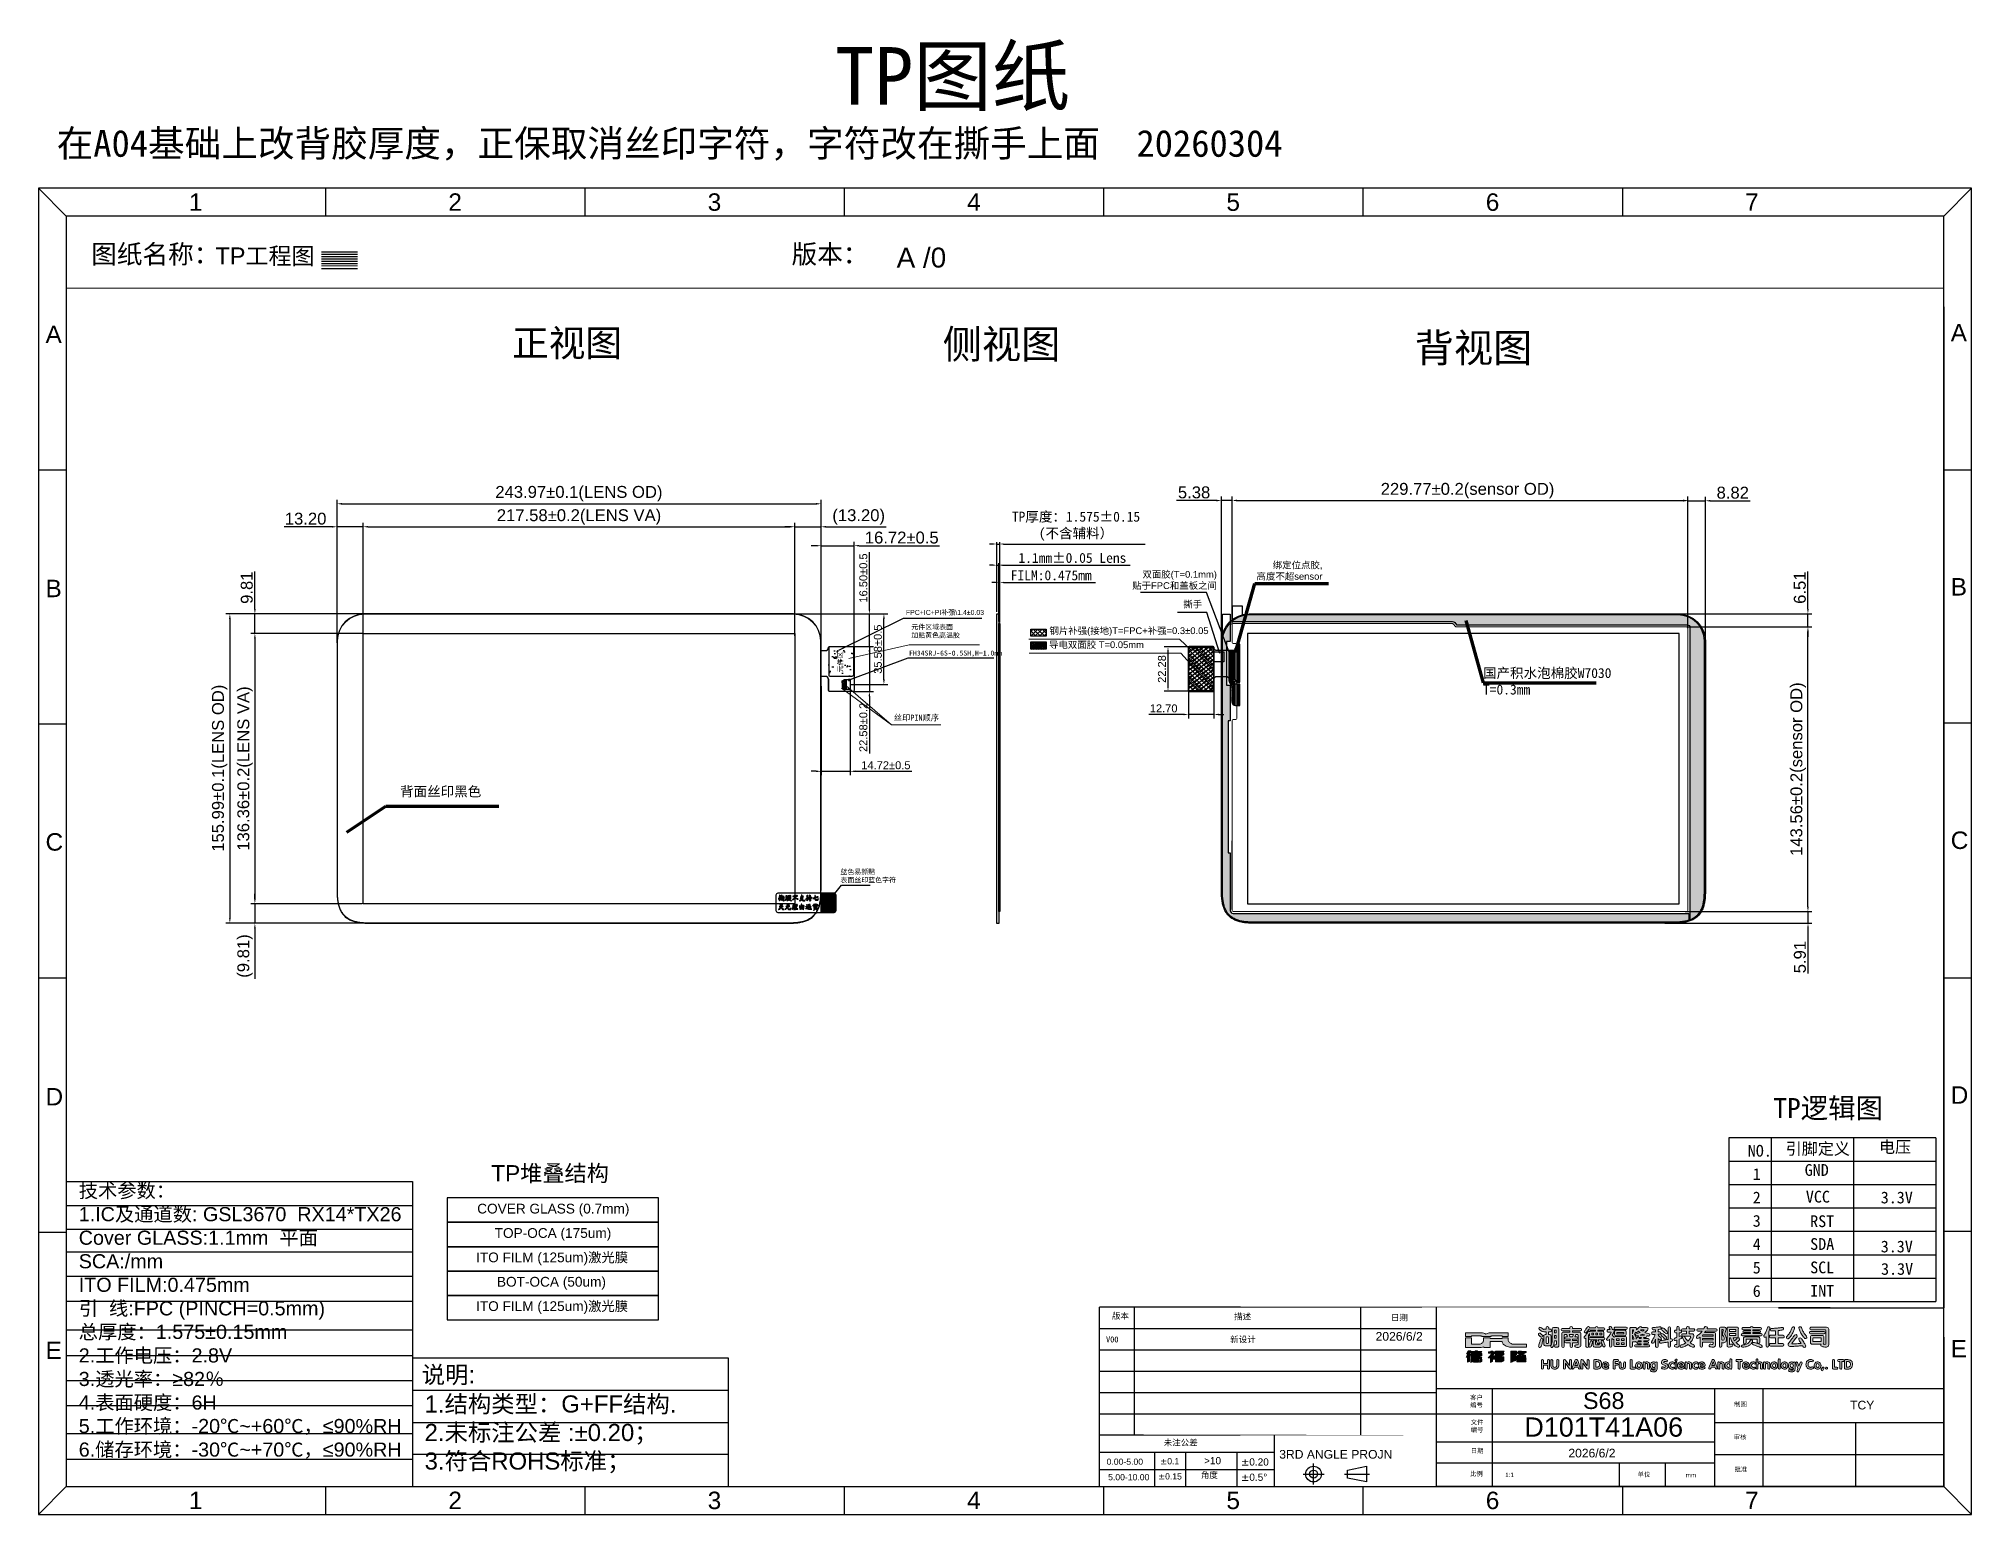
# Model space of a CAD drawing. Header units: millimetres. Extents: x 20905 to 43117, y -15595 to -5301.
# Drawn here: x 24555 to 25529, y -15444 to -14700 of the extents above; entities that cross this region are included whole.
import ezdxf

# ---------------------------------------------------------------- set-up
doc = ezdxf.new("R2010")
doc.units = ezdxf.units.MM
doc.header["$LTSCALE"] = 0.2
doc.header["$PDMODE"] = 35
for name, color, linetype in [('DIM', 4, 'Continuous'), ('Empty_Lay', 7, 'Continuous'), ('FPC', 32, 'Continuous'), ('LENS', 6, 'Continuous'), ('OCA', 1, 'Continuous'), ('PET保护膜', 3, 'Continuous'), ('SENSOR', 7, 'Continuous'), ('tape', 62, 'Continuous'), ('保护膜', 3, 'Continuous'), ('元件', 1, 'Continuous'), ('图形外框', 7, 'Continuous'), ('泡棉胶', 122, 'Continuous'), ('背胶', 2, 'Continuous')]:
    doc.layers.add(name, color=color, linetype=linetype)
doc.layers.add('补强', color=13, linetype='Continuous', lineweight=0)
doc.styles.get("Standard").update_dxf_attribs({"font": 'simhei.ttf'})
doc.styles.add('TXT', font='arial.ttf', dxfattribs={"height": 3.5})
doc.styles.add('宋体', font='arial.ttf')
doc.dimstyles.new('11', dxfattribs={"dimtxt": 4, "dimasz": 1.8, "dimexe": 1, "dimexo": 1, "dimgap": 1, "dimtad": 1, "dimzin": 9, "dimdsep": 46, "dimtxsty": 'Standard', "dimcen": 1, "dimclrd": 256, "dimclre": 256, "dimclrt": 256, "dimadec": 3, "dimazin": 0, "dimtfac": 1, "dimtmove": 0, "dimatfit": 3, "dimfxl": 1, "dimarcsym": 0})
doc.dimstyles.new('D00A', dxfattribs={"dimtxt": 3, "dimasz": 2, "dimexe": 1.25, "dimexo": 0.625, "dimtad": 0, "dimdsep": 46, "dimtxsty": '宋体', "dimcen": 2.5, "dimclrd": 3, "dimclre": 3, "dimclrt": 3, "dimadec": 0, "dimazin": 0, "dimtfac": 1, "dimtmove": 0, "dimatfit": 3, "dimfxl": 1, "dimarcsym": 0})
doc.dimstyles.new('D3.0', dxfattribs={"dimtxt": 3, "dimasz": 1.8, "dimexe": 1.2, "dimexo": 1.2, "dimgap": 1.2, "dimtad": 0, "dimzin": 1, "dimdsep": 46, "dimtxsty": '宋体', "dimcen": 0, "dimclrd": 3, "dimclre": 3, "dimclrt": 3, "dimadec": 0, "dimazin": 0, "dimtfac": 1, "dimtmove": 0, "dimatfit": 3, "dimfxl": 1, "dimlwd": 5, "dimlwe": 5, "dimarcsym": 0})
doc.dimstyles.new('FT', dxfattribs={"dimtxt": 3, "dimasz": 1.5, "dimexe": 0.6, "dimexo": 0.6, "dimgap": 0.3, "dimtad": 0, "dimzin": 1, "dimdsep": 46, "dimtxsty": '宋体', "dimcen": 0, "dimclrd": 3, "dimclre": 3, "dimclrt": 3, "dimadec": 0, "dimazin": 0, "dimtfac": 1, "dimtmove": 0, "dimatfit": 3, "dimfxl": 1, "dimarcsym": 0})
doc.dimstyles.get("Standard").update_dxf_attribs({"dimtxt": 4, "dimasz": 2.5, "dimexe": 1, "dimexo": 1, "dimtad": 1, "dimdsep": 46, "dimtxsty": '宋体', "dimcen": 0.09, "dimclrd": 256, "dimclre": 256, "dimclrt": 256, "dimadec": 0, "dimazin": 0, "dimtp": 0.005, "dimtm": 0.005, "dimtfac": 1, "dimtofl": 0, "dimtmove": 0, "dimatfit": 3, "dimfxl": 1, "dimtolj": 1, "dimlwd": -1, "dimlwe": -1, "dimarcsym": 0})
doc.dimstyles.new('STANDARD$0', dxfattribs={"dimtxt": 1.8, "dimasz": 2, "dimexe": 0.5, "dimexo": 0.6, "dimgap": 0.3, "dimtad": 0, "dimzin": 9, "dimdsep": 46, "dimtxsty": 'TXT', "dimcen": -2, "dimclrd": 256, "dimclre": 256, "dimclrt": 256, "dimadec": 1, "dimazin": 2, "dimtp": 0.2, "dimtm": 0.2, "dimtfac": 0.5, "dimtmove": 0, "dimatfit": 3, "dimfxl": 1, "dimtolj": 2, "dimarcsym": 0})

msp = doc.modelspace()

# ---------------------------------------------------------------- texts
at = {"color": 2, "lineweight": 0, "char_height": 3.3918, "attachment_point": 6, "style": '宋体'}
for s, insert, width in [('绑定位点胶,\\P高度不超sensor', (25202.1185, -14968.3203), 49.975462), ('{\\fSimSun|b0|i0|c134|p2;双面胶}(T=0.1mm)\\P{\\fSimSun|b0|i0|c134|p2;贴于}FPC{\\fSimSun|b0|i0|c134|p2;和盖板之间}', (25148.9138, -14972.9834), 63.012082)]:
    msp.add_mtext(s, dxfattribs=dict(at, insert=insert, width=width))
at = {"attachment_point": 1, "style": '宋体'}
for s, insert, char_height, width in [('{\\fSimSun|b0|i0|c134|p2;撕手}', (25131.9727, -14983.3395), 3.3918, 9.866026), ('FPC+IC+PI{\\fSimSun|b0|i0|c134|p2;补强}\\\\1.4±0.03', (24992.1515, -14987.8947), 2.5, 39.898738), ('导电双面胶 T=0.05mm \\P', (25064.2903, -15003.7554), 3.3918, 51.117655), ('{\\fSimSun|b0|i0|c134|p2;钢片补强}({\\fSimSun|b0|i0|c134|p2;接地})T=FPC+{\\fSimSun|b0|i0|c134|p2;补强}=0.3%%P0.05', (25064.4884, -14996.6806), 3.3917996, 82.358482), ('{\\fSimSun|b0|i0|c134|p2;\\C0;FH34SRJ-6S-0.5SH,H=1.0mm}', (24993.7183, -15008.3975), 2.5, 42.750889)]:
    msp.add_mtext(s, dxfattribs=dict(at, insert=insert, char_height=char_height, width=width))
at = {"layer": 'DIM', "attachment_point": 1, "style": '宋体'}
for s, insert, char_height, width in [('{\\fSimSun|b0|i0|c134|p2;\\C1;元件区域表面\\P加贴黄色高温胶}', (24994.8728, -14995.2236), 2.5, 36.009371), ('{\\fSimHei|b0|i0|c134|p49;\\C1;国产积水泡棉胶W7030\\PT=0.3mm}', (25283.051, -15017.2021), 5, 104.939212), ('{\\fSimSun|b0|i0|c134|p2;\\C1;丝印PIN顺序}', (24985.9879, -15040.7184), 3, 36.009371), ('{\\fSimHei|b0|i0|c134|p49;背面丝印黑色}', (24737.1569, -15076.8997), 5, 52.278341), ('TP{\\fSimHei|b0|i0|c134|p49;堆叠结构}', (24783.0813, -15267.8812), 8.194867, 71.286298)]:
    msp.add_mtext(s, dxfattribs=dict(at, insert=insert, char_height=char_height, width=width))
at = {"layer": 'DIM', "insert": (24959.1352, -15118.668), "char_height": 2.5, "width": 29.38209, "attachment_point": 1}
msp.add_mtext('{\\fSimSun|b0|i0|c134|p2;蓝色易撕贴\\P表面丝印蓝色字符}', dxfattribs=at)
at = {"layer": 'DIM', "color": 3, "insert": (25429.4177, -15234.0318), "char_height": 10.138288, "width": 207.930987, "attachment_point": 1, "style": '宋体'}
msp.add_mtext('{\\fSimHei|b0|i0|c134|p2;TP逻辑图}', dxfattribs=at)
at = {"layer": 'Empty_Lay', "color": 2, "char_height": 5.94, "attachment_point": 1}
for s, insert, width in [('引脚定义', (25435.6096, -15256.6348), 48.762527), ('电压', (25482.6568, -15255.7355), 48.762527), ('NO.', (25416.5284, -15257.6498), 20.017782), ('1', (25419.0159, -15269.4279), 20.017782), ('GND', (25445.2065, -15267.3501), 20.017782), ('2', (25419.0159, -15281.2158), 20.017782), ('VCC', (25445.7985, -15280.8073), 20.017782), ('3.3V', (25483.5557, -15281.2158), 21.885007), ('3', (25419.0159, -15293.0038), 20.017782), ('RST', (25447.9792, -15293.184), 20.017782), ('4', (25419.0159, -15304.7917), 20.017782), ('SDA', (25447.9792, -15304.6918), 20.017782), ('3.3V', (25483.5645, -15305.9338), 21.885007), ('5', (25419.0159, -15316.5796), 20.017782), ('SCL', (25447.9792, -15316.4798), 20.017782), ('3.3V', (25483.7016, -15317.2321), 21.885007), ('6', (25419.0159, -15328.3675), 20.017782), ('INT', (25447.9792, -15328.2677), 20.017782)]:
    msp.add_mtext(s, dxfattribs=dict(at, insert=insert, width=width))
at = {"layer": 'FPC', "color": 6, "char_height": 0.6, "width": 0.367236, "attachment_point": 3, "rotation": 270}
for s, insert in [('1', (24959.947, -15026.9664)), ('6', (24960.0547, -15023.9276))]:
    msp.add_mtext(s, dxfattribs=dict(at, insert=insert))
at = {"layer": '元件', "color": 0, "lineweight": 9, "insert": (24957.8327, -15008.8442), "char_height": 2.5, "width": 11.027006, "attachment_point": 3, "rotation": 90}
msp.add_mtext('元件区', dxfattribs=at)
at = {"layer": '图形外框', "style": '宋体'}
for s, height, p in [('1', 8.8001, (24630.7294, -14786.6191)), ('2', 8.8001, (24761.4733, -14786.6191)), ('3', 8.8001, (24892.2171, -14786.6191)), ('4', 8.8001, (25022.961, -14786.6191)), ('5', 8.8001, (25153.7048, -14786.6191)), ('6', 8.8001, (25284.4487, -14786.6191)), ('7', 8.8001, (25415.1925, -14786.6191)), ('A', 8.8001, (24558.4241, -14853.3236)), ('A', 8.8001, (25518.8178, -14852.4858)), ('B', 8.8001, (24558.4241, -14981.4526)), ('B', 8.8001, (25518.8178, -14980.6147)), ('C', 8.8001, (24558.4241, -15109.2717)), ('C', 8.8001, (25518.8178, -15108.4339)), ('D', 8.8001, (24558.4241, -15237.7527)), ('D', 8.8001, (25518.8178, -15236.9149)), ('E', 8.8001, (24558.4241, -15365.6635)), ('E', 8.8001, (25518.8178, -15364.8257)), ('说明:', 8.62939, (24748.0882, -15377.8811)), ('1', 8.8001, (24630.7294, -15441.3441)), ('2', 8.8001, (24761.4733, -15441.3441)), ('3', 8.8001, (24892.2171, -15441.3441)), ('4', 8.8001, (25022.961, -15441.3441)), ('5', 8.8001, (25153.7048, -15441.3441)), ('6', 8.8001, (25284.4487, -15441.3441)), ('7', 8.8001, (25415.1925, -15441.3441))]:
    msp.add_text(s, height=height, dxfattribs=at).set_placement(p)
at = {"layer": '图形外框', "color": 0, "style": '宋体'}
for s, height, p in [('3RD ANGLE PROJN', 4.370345, (25180.3368, -15415.8814)), ('1:1', 2.29283, (25294.2527, -15425.2104)), ('mm', 2.29283, (25385.1465, -15425.3603))]:
    msp.add_text(s, height=height, dxfattribs=at).set_placement(p)
at = {"layer": '图形外框', "lineweight": 0, "attachment_point": 1, "style": '宋体'}
for s, insert, char_height, width in [('{\\fSimSun|b0|i0|c134|p54;\\H0.7552x;TP图纸}', (24956.4451, -14704.0564), 38.389644, 219.873755), ('{\\fSimSun|b0|i0|c134|p54;\\H0.7049x;在A04基础上改背胶厚度，正保取消丝印字符，字符改在撕手上面  20260304}', (24564.0495, -14745.8271), 19.194822, 1112.848708), ('图纸名称：', (24581.4484, -14803.7058), 9.47323, 88.485401), ('{\\fArial|b0|i0|c0|p32;TP}工程图', (24644.0244, -14805.0972), 8.511641, 88.82505), ('版本：', (24934.5061, -14803.7058), 9.47323, 88.485401), ('{\\fArial|b0|i0|c0|p32;A /0}', (24987.4788, -14805.1815), 10.051626, 45.979016), ('{\\fSimSun|b0|i0|c134|p54;\\H0.7049x;正视图}', (24793.6526, -14846.56), 19.194822, 66.740056), ('{\\fSimSun|b0|i0|c134|p54;\\H0.7552x;侧视图}', (25010.6988, -14846.6162), 19.194822, 109.936877), ('{\\fSimSun|b0|i0|c134|p54;\\H0.7552x;背视图}', (25248.5923, -14848.4611), 19.194822, 79.230509)]:
    msp.add_mtext(s, dxfattribs=dict(at, insert=insert, char_height=char_height, width=width))
at = {"layer": '图形外框', "color": 7, "insert": (24575.1645, -15277.1667), "char_height": 7.1213568, "width": 602.478396, "attachment_point": 1, "style": '宋体'}
msp.add_mtext('{\\fSimSun|b0|i0|c134|p54;技术参数\\fSimHei|b0|i0|c134|p49;：}\\P{\\C0;1.IC\\fSimHei|b0|i0|c134|p49;及通道数\\fArial|b0|i0|c0|p34;: GSL3670  RX14*TX26  \\PCover GLASS:1.1mm  \\fSimHei|b0|i0|c134|p49;平面\\fArial|b0|i0|c0|p34;\\PSCA:/mm\\PITO \\C256;FILM\\C0;:0.475mm\\P\\fSimHei|b0|i0|c134|p49;引\\fArial|b0|i0|c0|p34;  \\fSimHei|b0|i0|c134|p49;线\\fArial|b0|i0|c0|p34;:FPC (PINCH=0.5mm)\\P\\fSimHei|b0|i0|c134|p49;总厚度：\\fArial|b0|i0|c0|p34;1.575%%P0.15mm\\P2.\\fSimHei|b0|i0|c134|p49;工作电压：\\fArial|b0|i0|c0|p34;2.8V\\P3.\\fSimHei|b0|i0|c134|p49;透光率：\\fArial|b0|i0|c0|p34;≥82\\fSimHei|b0|i0|c134|p49;％\\fArial|b0|i0|c0|p34;\\P4.\\fSimHei|b0|i0|c134|p49;表面硬度：\\fArial|b0|i0|c0|p34;6H\\P5.\\fSimHei|b0|i0|c134|p49;工作环境：\\fArial|b0|i0|c0|p34;-20\\fSimHei|b0|i0|c0|p49;℃\\fArial|b0|i0|c0|p34;~+60\\fSimHei|b0|i0|c0|p49;℃\\fSimHei|b0|i0|c134|p49;，\\fArial|b0|i0|c0|p34;≤90%RH\\P6.\\fSimHei|b0|i0|c134|p49;储存环境：\\fArial|b0|i0|c0|p34;-30\\fSimHei|b0|i0|c0|p49;℃\\fArial|b0|i0|c0|p34;~+70\\fSimHei|b0|i0|c0|p49;℃\\fSimHei|b0|i0|c134|p49;，\\fArial|b0|i0|c0|p34;≤90%RH}', dxfattribs=at)
at = {"layer": '图形外框', "color": 6, "insert": (24776.0379, -15287.3468), "char_height": 4.91692, "width": 80.690854, "attachment_point": 1, "style": '宋体'}
msp.add_mtext('COVER GLASS (0.7mm)', dxfattribs=at)
at = {"layer": '图形外框', "color": 1, "char_height": 4.91692, "width": 68.371259, "attachment_point": 1, "style": '宋体'}
for s, insert in [('TOP-OCA (175um)', (24784.8369, -15299.6391)), ('BOT-OCA (50um)', (24785.9712, -15324.2237))]:
    msp.add_mtext(s, dxfattribs=dict(at, insert=insert))
at = {"layer": '图形外框', "style": '宋体'}
for s, insert, char_height, width, attachment_point in [(' ITO FILM (125um){\\fSimHei|b0|i0|c134|p49;激光膜}', (24773.5531, -15311.9314), 4.91692, 80.735944, 1), (' ITO FILM (125um){\\fSimHei|b0|i0|c134|p49;激光膜}', (24773.5531, -15336.516), 4.91692, 80.735944, 1), ('{\\fSimSun|b0|i0|c134|p2;V00}', (25093.0283, -15354.2383), 3.057106, 13.851524, 1), ('{\\fSimSun|b0|i0|c134|p2;新设计}', (25155.6143, -15354.2383), 3.057106, 13.851524, 1), ('{\\C4;2026/6/2}', (25240.7855, -15352.025), 4.367295, 35.068666, 2), ('1.{\\fSimHei|b0|i0|c134|p49;结构类型：\\fArial|b0|i0|c0|p34;\\C0;G+FF\\fSimSun|b0|i0|c134|p34;\\C256;结构}.\\P2.{\\fSimHei|b0|i0|c134|p49;未标注公差} :%%P0.20{\\fSimHei|b0|i0|c134|p49;；}\\P3.{\\fSimHei|b0|i0|c134|p49;符合}ROHS{\\fSimHei|b0|i0|c134|p49;标准；}', (24749.5175, -15383.9927), 8.629391, 425.231125, 1), ('S68', (25343.903, -15382.4442), 8.4, 100.928046, 2), ('TCY', (25474.1988, -15386.7039), 4.36729, 35.068666, 2), ('D101T41A06', (25343.903, -15395.087), 9.72, 100.928046, 2), ('{\\C4;2026/6/2}', (25337.9574, -15410.8947), 4.367295, 35.068666, 2)]:
    msp.add_mtext(s, dxfattribs=dict(at, insert=insert, char_height=char_height, width=width, attachment_point=attachment_point))
at = {"layer": '图形外框', "color": 0, "style": '宋体'}
for s, insert, char_height, width, attachment_point in [('{\\fSimSun|b0|i0|c134|p54;版本}', (25096.004, -15342.3898), 3.057106, 17.022744, 1), ('{\\fSimSun|b0|i0|c134|p54;描述}', (25157.5918, -15342.6931), 3.057106, 27.67302, 1), ('{\\fSimSun|b0|i0|c134|p2;日期}', (25236.635, -15343.1882), 3.057106, 23.30884, 1), ('{\\fSimSun|b0|i0|c134|p54;客户编号}', (25276.582, -15383.8696), 2.29283, 6.888679, 1), ('{\\fSimSun|b0|i0|c134|p54;制图}', (25409.6416, -15387.263), 2.29283, 12.767058, 1), ('{\\fSimSun|b0|i0|c134|p54;文件编号}', (25276.8512, -15396.3571), 2.29283, 6.888679, 1), ('{\\fSimSun|b0|i0|c134|p54;未注公差}', (25130.655, -15406.2613), 3.057106, 21.416796, 2), ('{\\fSimSun|b0|i0|c134|p54;日期}', (25276.8512, -15410.77), 2.29283, 12.767058, 1), ('{\\fSimSun|b0|i0|c134|p54;审核}', (25409.4295, -15403.8469), 2.29283, 12.767058, 1), ('0.00-5.00', (25102.4886, -15415.8626), 3.11301, 24.88144, 2), ('{\\fVerdana|b0|i0|c134|p34;%%P}0.1', (25125.1075, -15415.6155), 3.113008, 24.88144, 2), ('{\\fSimSun|b0|i0|c134|p54;角度}', (25145.1201, -15422.636), 3.057106, 24.88144, 2), ('>10', (25146.7265, -15415.0985), 3.61607, 24.88144, 2), ('{\\fVerdana|b0|i0|c134|p34;%%P}0.20', (25168.0804, -15415.7506), 3.61607, 24.88144, 2), ('{\\fSimSun|b0|i0|c134|p54;比例}', (25276.4984, -15422.3732), 2.29283, 12.767058, 1), ('{\\fSimSun|b0|i0|c134|p54;单位}', (25360.9881, -15422.7283), 2.29283, 12.767058, 1), ('{\\fSimSun|b0|i0|c134|p54;批准}', (25409.8669, -15420.1307), 2.29283, 12.767058, 1), ('5.00-10.00', (25104.4767, -15423.6812), 3.11301, 24.88144, 2), ('{\\fVerdana|b0|i0|c134|p34;%%P}0.15', (25125.2428, -15423.2804), 3.113008, 24.88144, 2), ('{\\fVerdana|b0|i0|c134|p34;%%P}0.5°', (25167.6992, -15423.4618), 3.61607, 24.88144, 2)]:
    msp.add_mtext(s, dxfattribs=dict(at, insert=insert, char_height=char_height, width=width, attachment_point=attachment_point))

# ---------------------------------------------------------------- blocks, each defined once
blk = doc.blocks.new('*D155')
at = {"layer": 'Defpoints', "color": 0}
for p in [(24949.34, -14934.37), (24705.36, -15004.95), (24949.34, -15005.87)]:
    blk.add_point(p, dxfattribs=at)
at = {"layer": 'DIM', "lineweight": -2}
for p, q in [((24705.36, -15004.45), (24705.36, -14932.37)), ((24707.86, -14934.37), (24946.84, -14934.37)), ((24949.34, -15005.37), (24949.34, -14932.37))]:
    blk.add_line(p, q, dxfattribs=at)
at = {"layer": 'DIM'}
for points in [[(24707.86, -14933.95), (24707.86, -14934.79), (24705.36, -14934.37)], [(24946.84, -14933.95), (24946.84, -14934.79), (24949.34, -14934.37)]]:
    blk.add_solid(points, dxfattribs=at)
at = {"layer": 'DIM', "color": 1, "insert": (24827.29, -14925.37), "char_height": 6, "attachment_point": 2, "line_spacing_factor": 0.9, "style": '宋体'}
blk.add_mtext('\\A2;243.97%%P0.1(LENS OD)', dxfattribs=at)
blk = doc.blocks.new('*D156')
at = {"layer": 'Defpoints', "color": 0}
for p in [(24721.63, -14989.89), (24651.34, -15145.88), (24724.01, -15145.88)]:
    blk.add_point(p, dxfattribs=at)
at = {"layer": 'DIM', "lineweight": -2}
for p, q in [((24721.13, -14989.89), (24649.34, -14989.89)), ((24651.34, -14992.39), (24651.34, -15143.38)), ((24723.51, -15145.88), (24649.34, -15145.88))]:
    blk.add_line(p, q, dxfattribs=at)
at = {"layer": 'DIM'}
for points in [[(24650.93, -14992.39), (24651.76, -14992.39), (24651.34, -14989.89)], [(24650.93, -15143.38), (24651.76, -15143.38), (24651.34, -15145.88)]]:
    blk.add_solid(points, dxfattribs=at)
at = {"layer": 'DIM', "color": 1, "insert": (24642.34, -15067.71), "char_height": 6, "attachment_point": 2, "rotation": 90, "line_spacing_factor": 0.9, "style": '宋体'}
blk.add_mtext('\\A2;155.99%%P0.1(LENS OD)', dxfattribs=at)
blk = doc.blocks.new('*D157')
at = {"layer": 'Defpoints', "color": 0}
for p in [(25038.99, -14965.31), (25037.89, -14989.78), (25038.99, -14989.78)]:
    blk.add_point(p, dxfattribs=at)
at = {"layer": 'DIM', "lineweight": -2}
for p, q in [((25037.89, -14988.78), (25037.89, -14964.31)), ((25038.99, -14988.78), (25038.99, -14964.31)), ((25036.09, -14965.31), (25034.29, -14965.31)), ((25037.89, -14965.31), (25038.99, -14965.31)), ((25040.79, -14965.31), (25105.25, -14965.31))]:
    blk.add_line(p, q, dxfattribs=at)
at = {"layer": 'DIM'}
for points in [[(25036.09, -14965.01), (25036.09, -14965.61), (25037.89, -14965.31)], [(25040.79, -14965.01), (25040.79, -14965.61), (25038.99, -14965.31)]]:
    blk.add_solid(points, dxfattribs=at)
at = {"layer": 'DIM', "lineweight": 9, "insert": (25076.06, -14961.69), "char_height": 5, "attachment_point": 5}
blk.add_mtext('1.1mm%%P0.05 Lens', dxfattribs=at)
blk = doc.blocks.new('*D158')
at = {"layer": 'Defpoints', "color": 0}
for p in [(25039.46, -14973.99), (25038.99, -14994.8), (25039.46, -14994.8)]:
    blk.add_point(p, dxfattribs=at)
at = {"layer": 'DIM', "lineweight": -2}
for p, q in [((25037.19, -14973.99), (25035.39, -14973.99)), ((25038.99, -14993.8), (25038.99, -14972.99)), ((25038.99, -14973.99), (25039.46, -14973.99)), ((25039.46, -14993.8), (25039.46, -14972.99)), ((25041.26, -14973.99), (25087.71, -14973.99))]:
    blk.add_line(p, q, dxfattribs=at)
at = {"layer": 'DIM'}
for points in [[(25037.19, -14973.69), (25037.19, -14974.29), (25038.99, -14973.99)], [(25041.26, -14973.69), (25041.26, -14974.29), (25039.46, -14973.99)]]:
    blk.add_solid(points, dxfattribs=at)
at = {"layer": 'DIM', "lineweight": 9, "insert": (25065.39, -14970.47), "char_height": 5, "attachment_point": 5}
blk.add_mtext('FILM:0.475{\\A0;mm}', dxfattribs=at)
blk = doc.blocks.new('*D197')
at = {"layer": 'Defpoints', "color": 0}
for p in [(24936.14, -14945.95), (24718.56, -15001.17), (24936.14, -14999.7)]:
    blk.add_point(p, dxfattribs=at)
at = {"layer": 'DIM', "lineweight": -2}
for p, q in [((24718.56, -15000.67), (24718.56, -14943.95)), ((24936.14, -14999.2), (24936.14, -14943.95)), ((24721.06, -14945.95), (24933.64, -14945.95))]:
    blk.add_line(p, q, dxfattribs=at)
at = {"layer": 'DIM'}
for points in [[(24721.06, -14945.53), (24721.06, -14946.37), (24718.56, -14945.95)], [(24933.64, -14945.53), (24933.64, -14946.37), (24936.14, -14945.95)]]:
    blk.add_solid(points, dxfattribs=at)
at = {"layer": 'DIM', "insert": (24827.35, -14941.02), "char_height": 6, "attachment_point": 5, "style": '宋体'}
blk.add_mtext('\\A2;217.58%%P0.2(LENS VA)', dxfattribs=at)
blk = doc.blocks.new('*D198')
at = {"layer": 'Defpoints', "color": 0}
for p in [(24718.56, -14999.7), (24663.96, -15136.06), (24718.56, -15136.06)]:
    blk.add_point(p, dxfattribs=at)
at = {"layer": 'DIM', "lineweight": -2}
for p, q in [((24718.06, -14999.7), (24661.96, -14999.7)), ((24663.96, -15002.2), (24663.96, -15133.56)), ((24718.06, -15136.06), (24661.96, -15136.06))]:
    blk.add_line(p, q, dxfattribs=at)
at = {"layer": 'DIM'}
for points in [[(24663.54, -15002.2), (24664.37, -15002.2), (24663.96, -14999.7)], [(24663.54, -15133.56), (24664.37, -15133.56), (24663.96, -15136.06)]]:
    blk.add_solid(points, dxfattribs=at)
at = {"layer": 'DIM', "insert": (24659.02, -15067.88), "char_height": 6, "attachment_point": 5, "rotation": 90, "style": '宋体'}
blk.add_mtext('\\A2;136.36%%P0.2(LENS VA)', dxfattribs=at)
blk = doc.blocks.new('*D159')
at = {"layer": 'Defpoints', "color": 0}
for p in [(24949.34, -14945.95), (24936.14, -15001.4), (24949.34, -15005.87)]:
    blk.add_point(p, dxfattribs=at)
at = {"layer": 'DIM', "lineweight": -2}
for p, q in [((24936.14, -15000.9), (24936.14, -14943.95)), ((24949.34, -15005.37), (24949.34, -14943.95)), ((24933.64, -14945.95), (24931.14, -14945.95)), ((24936.14, -14945.95), (24949.34, -14945.95)), ((24951.84, -14945.95), (24982.2, -14945.95))]:
    blk.add_line(p, q, dxfattribs=at)
at = {"layer": 'DIM'}
for points in [[(24933.64, -14945.53), (24933.64, -14946.37), (24936.14, -14945.95)], [(24951.84, -14945.53), (24951.84, -14946.37), (24949.34, -14945.95)]]:
    blk.add_solid(points, dxfattribs=at)
at = {"layer": 'DIM', "insert": (24968.33, -14941.02), "char_height": 6, "attachment_point": 5, "style": '宋体'}
blk.add_mtext('\\A2;(13.20)', dxfattribs=at)
blk = doc.blocks.new('*D160')
at = {"layer": 'Defpoints', "color": 0}
for p in [(24718.56, -15136.06), (24663.96, -15145.88), (24724.01, -15145.88)]:
    blk.add_point(p, dxfattribs=at)
at = {"layer": 'DIM', "lineweight": -2}
for p, q in [((24718.06, -15136.06), (24661.96, -15136.06)), ((24663.96, -15133.56), (24663.96, -15131.06)), ((24663.96, -15136.06), (24663.96, -15145.88)), ((24723.51, -15145.88), (24661.96, -15145.88)), ((24663.96, -15148.38), (24663.96, -15173.96))]:
    blk.add_line(p, q, dxfattribs=at)
at = {"layer": 'DIM'}
for points in [[(24663.54, -15133.56), (24664.37, -15133.56), (24663.96, -15136.06)], [(24663.54, -15148.38), (24664.37, -15148.38), (24663.96, -15145.88)]]:
    blk.add_solid(points, dxfattribs=at)
at = {"layer": 'DIM', "insert": (24659.02, -15162.42), "char_height": 6, "attachment_point": 5, "rotation": 90, "style": '宋体'}
blk.add_mtext('\\A2;(9.81)', dxfattribs=at)
blk = doc.blocks.new('*D161')
at = {"layer": 'Defpoints', "color": 0}
for p in [(24705.36, -14945.95), (24718.56, -14999.7), (24705.36, -15004.95)]:
    blk.add_point(p, dxfattribs=at)
at = {"layer": 'DIM', "lineweight": -2}
for p, q in [((24705.36, -15004.45), (24705.36, -14943.95)), ((24718.56, -14999.2), (24718.56, -14943.95)), ((24702.86, -14945.95), (24678.7, -14945.95)), ((24718.56, -14945.95), (24705.36, -14945.95)), ((24721.06, -14945.95), (24723.56, -14945.95))]:
    blk.add_line(p, q, dxfattribs=at)
at = {"layer": 'DIM'}
for points in [[(24702.86, -14945.53), (24702.86, -14946.37), (24705.36, -14945.95)], [(24721.06, -14945.53), (24721.06, -14946.37), (24718.56, -14945.95)]]:
    blk.add_solid(points, dxfattribs=at)
at = {"layer": 'DIM', "insert": (24689.53, -14941.89), "char_height": 6, "attachment_point": 5, "style": '宋体'}
blk.add_mtext('\\A2;13.20', dxfattribs=at)
blk = doc.blocks.new('*D162')
at = {"layer": 'Defpoints', "color": 0}
for p in [(24663.96, -14989.89), (24721.63, -14989.89), (24718.56, -14999.7)]:
    blk.add_point(p, dxfattribs=at)
at = {"layer": 'DIM', "lineweight": -2}
for p, q in [((24663.96, -14987.39), (24663.96, -14968.46)), ((24721.13, -14989.89), (24661.96, -14989.89)), ((24663.96, -14999.7), (24663.96, -14989.89)), ((24718.06, -14999.7), (24661.96, -14999.7)), ((24663.96, -15002.2), (24663.96, -15004.7))]:
    blk.add_line(p, q, dxfattribs=at)
at = {"layer": 'DIM'}
for points in [[(24663.54, -14987.39), (24664.37, -14987.39), (24663.96, -14989.89)], [(24663.54, -15002.2), (24664.37, -15002.2), (24663.96, -14999.7)]]:
    blk.add_solid(points, dxfattribs=at)
at = {"layer": 'DIM', "insert": (24659.89, -14976.68), "char_height": 6, "attachment_point": 5, "rotation": 90, "style": '宋体'}
blk.add_mtext('\\A2;9.81', dxfattribs=at)
blk = doc.blocks.new('*D163')
at = {"layer": 'Defpoints', "color": 0}
for p in [(25039.46, -14954.64), (25037.89, -14989.78), (25039.46, -14995.18)]:
    blk.add_point(p, dxfattribs=at)
at = {"layer": 'DIM', "lineweight": -2}
for p, q in [((25036.09, -14954.64), (25034.29, -14954.64)), ((25037.89, -14988.78), (25037.89, -14953.64)), ((25037.89, -14954.64), (25039.46, -14954.64)), ((25039.46, -14994.18), (25039.46, -14953.64)), ((25041.26, -14954.64), (25112.68, -14954.64))]:
    blk.add_line(p, q, dxfattribs=at)
at = {"layer": 'DIM'}
for points in [[(25036.09, -14954.34), (25036.09, -14954.94), (25037.89, -14954.64)], [(25041.26, -14954.34), (25041.26, -14954.94), (25039.46, -14954.64)]]:
    blk.add_solid(points, dxfattribs=at)
at = {"layer": 'DIM', "lineweight": 9, "insert": (25077.87, -14945.69), "char_height": 5, "attachment_point": 5}
blk.add_mtext('TP厚度：1.575%%P0.15\\P(不含辅料）', dxfattribs=at)
blk = doc.blocks.new('AUDIT_I_220730101107-2')
at = {"layer": 'FPC'}
h = blk.add_hatch(dxfattribs=at)
h.set_pattern_fill('AR-CONC', color=256, scale=0.05, style=0)
h.set_pattern_definition([(50, (-29004.0766, -694.529), (9.1092334, -0.7969543), [0.9525, -10.4775]), (355, (-29004.077, -694.529), (-1.7621413, 9.552832), [0.762, -8.382]), (100.451, (-29003.3175, -694.595), (7.347125, 8.7558344), [0.8095, -8.9045]), (46.1842, (-29004.077, -691.989), (13.553952, -2.1021164), [1.42875, -15.71625]), (96.6356, (-29002.947, -692.164), (11.870212, 12.371278), [1.21425, -13.35675]), (351.184, (-29004.077, -691.989), (11.87023, 12.371256), [1.143, -12.573]), (21, (-29002.8066, -692.624), (7.580744, -5.113276), [0.9525, -10.4775]), (326, (-29002.807, -692.624), (3.0901014, 9.2093983), [0.762, -8.382]), (71.4514, (-29002.175, -693.05), (10.6708245, 4.096143), [0.8095, -8.9045]), (37.5, (-29004.0766, -694.5287), (0.15443016, 4.22775194), [0, -8.2804, 0, -8.509, 0, -8.41375]), (7.5, (-29004.0766, -694.5287), (3.3409831, 5.00902874), [0, -4.8514, 0, -8.0899, 0, -3.20675]), (327.5, (-29006.9087, -694.5287), (6.77952976, -0.2864372), [0, -3.175, 0, -9.906, 0, -13.1445]), (317.5, (-29008.179, -694.529), (7.4064591, 1.2713246), [0, -4.1275, 0, -6.5786, 0, -9.3345])])
edge = h.paths.add_edge_path()
edge.add_line((11.54, -8.07), (-1.96, -8.07))
edge.add_arc((-1.96, -7.72), 0.35, 180, 270, ccw=False)
edge.add_line((-2.31, -7.72), (-2.31, 4.28))
edge.add_arc((-1.96, 4.28), 0.35, 89.98707, 180, ccw=False)
edge.add_arc((-1.96, 6.28), 1.65, 269.98707, 270)
edge.add_line((-1.96, 4.63), (11.89, 4.63))
edge.add_arc((11.89, 4.13), 0.5, 0, 90, ccw=False)
edge.add_line((12.39, 4.13), (12.39, -7.22))
edge.add_arc((11.54, -7.22), 0.85, 270, 360, ccw=False)
blk = doc.blocks.new('Z$W@#3A296A24')
at = {"color": 7, "linetype": 'Continuous'}
for p, q in [((0, 4.44), (1.78, 4.44)), ((0, 4.44), (0, 0.56)), ((0, 0.56), (1.78, 0.56)), ((0.18, 4.06), (0.11, 4)), ((0.11, 3.77), (0.11, 4)), ((0.11, 3.77), (0.14, 3.75)), ((0.14, 3.75), (0.11, 3.73)), ((0.11, 3.51), (0.11, 3.73)), ((0.11, 3.51), (0.18, 3.45)), ((0.12, 4.29), (0.56, 4.29)), ((0.12, 4.23), (0.12, 4.29)), ((0.45, 4.23), (0.12, 4.23)), ((0.16, 0.97), (0.15, 0.93)), ((0.15, 0.89), (0.15, 0.93)), ((0.15, 0.89), (0.16, 0.84)), ((0.19, 1.02), (0.16, 0.97)), ((0.16, 0.84), (0.19, 0.8)), ((0.45, 4.23), (0.18, 4.06)), ((0.5, 3.45), (0.18, 3.45)), ((0.23, 1.05), (0.19, 1.02)), ((0.19, 0.8), (0.23, 0.77)), ((0.2, 0.94), (0.21, 0.96)), ((0.2, 0.94), (0.2, 0.88)), ((0.21, 0.85), (0.2, 0.88)), ((0.21, 0.96), (0.23, 0.99)), ((0.23, 0.82), (0.21, 0.85)), ((0.22, 3.95), (0.25, 3.98)), ((0.22, 3.95), (0.22, 3.82)), ((0.25, 3.79), (0.22, 3.82)), ((0.22, 3.68), (0.25, 3.71)), ((0.22, 3.56), (0.22, 3.68)), ((0.25, 3.52), (0.22, 3.56)), ((0.26, 1.06), (0.23, 1.05)), ((0.23, 0.99), (0.26, 1.01)), ((0.26, 0.81), (0.23, 0.82)), ((0.23, 0.77), (0.27, 0.75)), ((0.56, 3.98), (0.25, 3.98)), ((0.25, 3.79), (0.43, 3.79)), ((0.43, 3.71), (0.25, 3.71)), ((0.25, 3.52), (0.43, 3.52)), ((0.26, 1.06), (0.26, 1.01)), ((0.28, 0.8), (0.26, 0.81)), ((0.27, 0.75), (0.34, 0.74)), ((0.34, 0.79), (0.28, 0.8)), ((0.3, 4.06), (0.56, 4.23)), ((0.3, 4.06), (0.5, 4.06)), ((0.32, 0.98), (0.31, 0.94)), ((0.31, 0.89), (0.31, 0.94)), ((0.31, 0.89), (0.32, 0.84)), ((0.35, 1.03), (0.32, 0.98)), ((0.32, 0.84), (0.36, 0.79)), ((0.34, 0.79), (0.36, 0.79)), ((0.41, 0.74), (0.34, 0.74)), ((0.38, 1.06), (0.35, 1.03)), ((0.36, 0.95), (0.37, 0.97)), ((0.36, 0.95), (0.36, 0.88)), ((0.37, 0.85), (0.36, 0.88)), ((0.37, 0.97), (0.39, 1)), ((0.39, 0.82), (0.37, 0.85)), ((0.43, 1.08), (0.38, 1.06)), ((0.39, 1), (0.41, 1.02)), ((0.41, 0.81), (0.39, 0.82)), ((0.41, 1.02), (0.44, 1.03)), ((0.44, 0.8), (0.41, 0.81)), ((0.41, 0.74), (0.48, 0.75)), ((0.46, 3.82), (0.43, 3.79)), ((0.43, 3.71), (0.46, 3.68)), ((0.46, 3.56), (0.43, 3.52)), ((0.43, 1.08), (0.48, 1.08)), ((0.47, 1.03), (0.44, 1.03)), ((0.44, 0.8), (0.47, 0.8)), ((0.46, 3.95), (0.51, 3.95)), ((0.46, 3.82), (0.46, 3.95)), ((0.46, 3.56), (0.46, 3.68)), ((0.47, 1.03), (0.49, 1.02)), ((0.49, 0.81), (0.47, 0.8)), ((0.52, 1.06), (0.48, 1.08)), ((0.48, 0.75), (0.52, 0.77)), ((0.49, 1.02), (0.52, 1)), ((0.52, 0.82), (0.49, 0.81)), ((0.56, 4), (0.5, 4.06)), ((0.5, 3.45), (0.56, 3.51)), ((0.56, 3.89), (0.51, 3.95)), ((0.56, 1.03), (0.52, 1.06)), ((0.52, 1), (0.54, 0.97)), ((0.54, 0.85), (0.52, 0.82)), ((0.52, 0.77), (0.56, 0.8)), ((0.54, 3.75), (0.56, 3.77)), ((0.56, 3.73), (0.54, 3.75)), ((0.54, 0.97), (0.55, 0.95)), ((0.55, 0.88), (0.54, 0.85)), ((3.6, 5), (0.55, 5)), ((0.55, 4.44), (0.55, 5)), ((0.55, 4.6), (1.78, 4.6)), ((0.55, 4.57), (0.7, 4.47)), ((0.55, 0.88), (0.55, 0.95)), ((0.55, 0), (0.55, 0.56)), ((0.7, 0.53), (0.55, 0.43)), ((0.55, 0.4), (1.78, 0.4)), ((0.56, 4.29), (0.56, 4.23)), ((0.56, 4), (0.56, 3.98)), ((0.56, 3.89), (0.56, 3.77)), ((0.56, 3.73), (0.56, 3.51)), ((0.59, 0.98), (0.56, 1.03)), ((0.56, 0.8), (0.59, 0.84)), ((0.6, 0.94), (0.59, 0.98)), ((0.59, 0.84), (0.6, 0.89)), ((0.6, 0.94), (0.6, 0.89)), ((0.7, 4.47), (1.78, 4.47)), ((0.7, 4.47), (0.7, 4.44)), ((0.7, 0.56), (0.7, 0.53)), ((1.78, 0.53), (0.7, 0.53)), ((0.85, 3.86), (1.18, 3.86)), ((0.85, 3.62), (0.85, 3.86)), ((0.85, 3.79), (1.18, 3.79)), ((0.85, 3.69), (1.18, 3.69)), ((0.85, 3.62), (1.18, 3.62)), ((0.85, 3.36), (1.18, 3.36)), ((0.85, 3.12), (0.85, 3.36)), ((0.85, 3.29), (1.18, 3.29)), ((0.85, 3.19), (1.18, 3.19)), ((1.18, 3.12), (0.85, 3.12)), ((0.85, 2.86), (1.18, 2.86)), ((0.85, 2.62), (0.85, 2.86)), ((0.85, 2.79), (1.18, 2.79)), ((0.85, 2.69), (1.18, 2.69)), ((1.18, 2.62), (0.85, 2.62)), ((0.85, 2.36), (1.18, 2.36)), ((0.85, 2.12), (0.85, 2.36)), ((0.85, 2.29), (1.18, 2.29)), ((0.85, 2.19), (1.18, 2.19)), ((1.18, 2.12), (0.85, 2.12)), ((0.85, 1.86), (1.18, 1.86)), ((0.85, 1.62), (0.85, 1.86)), ((0.85, 1.79), (1.18, 1.79)), ((0.85, 1.69), (1.18, 1.69)), ((1.18, 1.62), (0.85, 1.62)), ((1.18, 1.36), (0.85, 1.36)), ((0.85, 1.12), (0.85, 1.36)), ((0.85, 1.29), (1.18, 1.29)), ((0.85, 1.19), (1.18, 1.19)), ((0.85, 1.12), (1.18, 1.12)), ((0.9, 4.44), (0.9, 4.47)), ((0.9, 3.79), (0.9, 3.86)), ((0.9, 3.62), (0.9, 3.69)), ((0.9, 3.29), (0.9, 3.36)), ((0.9, 3.12), (0.9, 3.19)), ((0.9, 2.79), (0.9, 2.86)), ((0.9, 2.62), (0.9, 2.69)), ((0.9, 2.29), (0.9, 2.36)), ((0.9, 2.12), (0.9, 2.19)), ((0.9, 1.79), (0.9, 1.86)), ((0.9, 1.62), (0.9, 1.69)), ((0.9, 1.29), (0.9, 1.36)), ((0.9, 1.12), (0.9, 1.19)), ((0.9, 0.53), (0.9, 0.56)), ((0.91, 3.69), (0.91, 3.79)), ((0.91, 3.29), (0.91, 3.19)), ((0.91, 2.69), (0.91, 2.79)), ((0.91, 2.19), (0.91, 2.29)), ((0.91, 1.79), (0.91, 1.69)), ((0.91, 1.19), (0.91, 1.29)), ((0.93, 3.79), (0.93, 3.86)), ((0.93, 3.62), (0.93, 3.69)), ((0.93, 3.29), (0.93, 3.36)), ((0.93, 3.12), (0.93, 3.19)), ((0.93, 2.79), (0.93, 2.86)), ((0.93, 2.62), (0.93, 2.69)), ((0.93, 2.36), (0.93, 2.29)), ((0.93, 2.19), (0.93, 2.12)), ((0.93, 1.79), (0.93, 1.86)), ((0.93, 1.62), (0.93, 1.69)), ((0.93, 1.36), (0.93, 1.29)), ((0.93, 1.19), (0.93, 1.12)), ((0.95, 3.62), (1.05, 3.69)), ((0.95, 3.12), (1.05, 3.19)), ((0.95, 2.62), (1.05, 2.69)), ((0.95, 2.12), (1.05, 2.19)), ((0.95, 1.62), (1.05, 1.69)), ((0.95, 1.12), (1.05, 1.19)), ((1.05, 3.81), (0.98, 3.86)), ((1.05, 3.31), (0.98, 3.36)), ((1.05, 2.81), (0.98, 2.86)), ((1.05, 2.31), (0.98, 2.36)), ((1.05, 1.81), (0.98, 1.86)), ((1.05, 1.31), (0.98, 1.36)), ((1.01, 3.69), (1.01, 3.79)), ((1.01, 3.19), (1.01, 3.29)), ((1.01, 2.79), (1.01, 2.69)), ((1.01, 2.19), (1.01, 2.29)), ((1.01, 1.69), (1.01, 1.79)), ((1.01, 1.29), (1.01, 1.19)), ((1.05, 3.81), (1.18, 3.81)), ((1.05, 3.31), (1.18, 3.31)), ((1.05, 2.81), (1.18, 2.81)), ((1.18, 2.31), (1.05, 2.31)), ((1.18, 1.81), (1.05, 1.81)), ((1.18, 1.31), (1.05, 1.31)), ((1.08, 3.69), (1.08, 3.79)), ((1.08, 3.19), (1.08, 3.29)), ((1.08, 2.79), (1.08, 2.69)), ((1.08, 2.19), (1.08, 2.29)), ((1.08, 1.69), (1.08, 1.79)), ((1.08, 1.29), (1.08, 1.19)), ((1.18, 0.53), (1.18, 4.47)), ((1.23, 4.44), (1.23, 4.47)), ((1.23, 0.53), (1.23, 0.56)), ((1.34, 4.44), (1.48, 4.52)), ((1.34, 4.44), (1.34, 4.47)), ((1.34, 0.56), (1.48, 0.48)), ((1.34, 0.53), (1.34, 0.56)), ((1.43, 4.44), (1.43, 0.56)), ((1.53, 4.52), (1.48, 4.52)), ((1.48, 0.48), (1.53, 0.48)), ((1.53, 4.52), (1.64, 4.44)), ((1.53, 4.44), (1.53, 0.56)), ((1.53, 0.48), (1.64, 0.56)), ((1.78, 0.4), (1.78, 4.6)), ((1.78, 4), (2, 4)), ((1.78, 3.81), (2, 3.81)), ((2, 3.79), (1.78, 3.79)), ((1.78, 3.69), (2, 3.69)), ((1.78, 3.31), (2, 3.31)), ((2, 3.29), (1.78, 3.29)), ((1.78, 3.19), (2, 3.19)), ((1.78, 2.81), (2, 2.81)), ((2, 2.79), (1.78, 2.79)), ((1.78, 2.69), (2, 2.69)), ((2, 2.31), (1.78, 2.31)), ((2, 2.29), (1.78, 2.29)), ((1.78, 2.19), (2, 2.19)), ((2, 1.81), (1.78, 1.81)), ((2, 1.79), (1.78, 1.79)), ((1.78, 1.69), (2, 1.69)), ((2, 1.31), (1.78, 1.31)), ((2, 1.29), (1.78, 1.29)), ((1.78, 1.19), (2, 1.19)), ((2, 1), (1.78, 1)), ((2, 4), (2, 1)), ((3.6, 4.6), (3.6, 5)), ((3.73, 4.76), (3.6, 4.76)), ((3.6, 4.61), (3.73, 4.61)), ((3.7, 4.6), (3.6, 4.6)), ((3.6, 0.4), (3.7, 0.4)), ((3.6, 0), (3.6, 0.4)), ((3.73, 0.39), (3.6, 0.39)), ((3.6, 0.24), (3.73, 0.24)), ((3.7, 4.6), (3.8, 4.5)), ((3.8, 0.5), (3.7, 0.4)), ((3.72, 4.61), (3.72, 4.76)), ((3.72, 0.24), (3.72, 0.39)), ((3.73, 4.76), (3.73, 4.61)), ((3.73, 0.39), (3.73, 0.24)), ((3.8, 0.5), (3.8, 4.5)), ((0.55, 0), (3.6, 0))]:
    blk.add_line(p, q, dxfattribs=at)
at = {"color": 4, "linetype": 'Continuous'}
for p, q in [((1.18, 3.87), (0.44, 3.87)), ((0.44, 3.87), (0.44, 3.61)), ((0.44, 3.61), (1.18, 3.61)), ((1.18, 3.37), (0.44, 3.37)), ((0.44, 3.37), (0.44, 3.11)), ((0.44, 3.11), (1.18, 3.11)), ((1.18, 2.87), (0.44, 2.87)), ((0.44, 2.87), (0.44, 2.61)), ((0.44, 2.61), (1.18, 2.61)), ((1.18, 2.37), (0.44, 2.37)), ((0.44, 2.37), (0.44, 2.11)), ((0.44, 2.11), (1.18, 2.11)), ((1.18, 1.87), (0.44, 1.87)), ((0.44, 1.87), (0.44, 1.61)), ((0.44, 1.61), (1.18, 1.61)), ((1.18, 1.37), (0.44, 1.37)), ((0.44, 1.37), (0.44, 1.11)), ((0.44, 1.11), (1.18, 1.11)), ((3.74, 4.95), (2.94, 4.95)), ((2.94, 4.95), (2.94, 4.55)), ((2.94, 4.55), (3.74, 4.55)), ((2.94, 0.45), (3.74, 0.45)), ((2.94, 0.05), (2.94, 0.45)), ((3.74, 0.05), (2.94, 0.05)), ((3.74, 4.55), (3.74, 4.95)), ((3.74, 0.45), (3.74, 0.05))]:
    blk.add_line(p, q, dxfattribs=at)
blk = doc.blocks.new('*D199')
at = {"layer": 'Defpoints', "color": 0}
for p in [(24949.34, -14955.5), (24949.34, -15005.87), (24966.06, -15010.87)]:
    blk.add_point(p, dxfattribs=at)
at = {"layer": 'DIM', "lineweight": -2}
for p, q in [((24949.34, -15005.37), (24949.34, -14953.5)), ((24966.06, -15010.37), (24966.06, -14953.5)), ((24946.84, -14955.5), (24944.34, -14955.5)), ((24949.34, -14955.5), (24966.06, -14955.5)), ((24968.56, -14955.5), (25009.03, -14955.5))]:
    blk.add_line(p, q, dxfattribs=at)
at = {"layer": 'DIM'}
for points in [[(24946.84, -14955.08), (24946.84, -14955.91), (24949.34, -14955.5)], [(24968.56, -14955.08), (24968.56, -14955.91), (24966.06, -14955.5)]]:
    blk.add_solid(points, dxfattribs=at)
at = {"layer": 'DIM', "insert": (24990.04, -14951.43), "char_height": 6, "attachment_point": 5, "style": '宋体'}
blk.add_mtext('\\A2;16.72%%P0.5', dxfattribs=at)
blk = doc.blocks.new('*D200')
at = {"layer": 'Defpoints', "color": 0}
for p in [(24932.43, -14989.88), (24954.31, -15006.38), (24973.73, -15006.38)]:
    blk.add_point(p, dxfattribs=at)
at = {"layer": 'DIM', "lineweight": -2}
for p, q in [((24973.73, -14987.38), (24973.73, -14958.8)), ((24932.93, -14989.88), (24975.73, -14989.88)), ((24973.73, -15006.38), (24973.73, -14989.88)), ((24954.81, -15006.38), (24975.73, -15006.38)), ((24973.73, -15008.88), (24973.73, -15011.38))]:
    blk.add_line(p, q, dxfattribs=at)
at = {"layer": 'DIM'}
for points in [[(24973.31, -14987.38), (24974.14, -14987.38), (24973.73, -14989.88)], [(24973.31, -15008.88), (24974.14, -15008.88), (24973.73, -15006.38)]]:
    blk.add_solid(points, dxfattribs=at)
at = {"layer": 'DIM', "insert": (24970.69, -14971.79), "char_height": 6, "attachment_point": 5, "rotation": 90, "style": '宋体'}
blk.add_mtext('\\A2;{\\H0.66667x;16.50%%P0.5}', dxfattribs=at)
blk = doc.blocks.new('*D164')
at = {"layer": 'Defpoints', "color": 0}
for p in [(24965.27, -15006.38), (24965.27, -15028.96), (24973.73, -15028.96)]:
    blk.add_point(p, dxfattribs=at)
at = {"layer": 'DIM', "lineweight": -2}
for p, q in [((24973.73, -15003.88), (24973.73, -15001.38)), ((24965.77, -15006.38), (24975.73, -15006.38)), ((24973.73, -15006.38), (24973.73, -15028.96)), ((24965.77, -15028.96), (24975.73, -15028.96)), ((24973.73, -15031.46), (24973.73, -15060.32))]:
    blk.add_line(p, q, dxfattribs=at)
at = {"layer": 'DIM'}
for points in [[(24973.31, -15003.88), (24974.14, -15003.88), (24973.73, -15006.38)], [(24973.31, -15031.46), (24974.14, -15031.46), (24973.73, -15028.96)]]:
    blk.add_solid(points, dxfattribs=at)
at = {"layer": 'DIM', "insert": (24970.69, -15047.14), "char_height": 6, "attachment_point": 5, "rotation": 90, "style": '宋体'}
blk.add_mtext('\\A2;{\\H0.66667x;22.58%%P0.2}', dxfattribs=at)
blk = doc.blocks.new('*D202')
at = {"layer": 'Defpoints', "color": 0}
for p in [(24949.34, -15025.87), (24964.06, -15025.46), (24949.34, -15069.27)]:
    blk.add_point(p, dxfattribs=at)
at = {"layer": 'DIM', "lineweight": -2}
for p, q in [((24949.34, -15026.37), (24949.34, -15071.27)), ((24964.06, -15025.96), (24964.06, -15071.27)), ((24946.84, -15069.27), (24944.34, -15069.27)), ((24949.34, -15069.27), (24964.06, -15069.27)), ((24966.56, -15069.27), (24995.04, -15069.27))]:
    blk.add_line(p, q, dxfattribs=at)
at = {"layer": 'DIM'}
for points in [[(24946.84, -15068.85), (24946.84, -15069.69), (24949.34, -15069.27)], [(24966.56, -15068.85), (24966.56, -15069.69), (24964.06, -15069.27)]]:
    blk.add_solid(points, dxfattribs=at)
at = {"layer": 'DIM', "insert": (24982.05, -15066.23), "char_height": 6, "attachment_point": 5, "style": '宋体'}
blk.add_mtext('\\A2;{\\H0.66667x;14.72%%P0.5}', dxfattribs=at)
blk = doc.blocks.new('*D165')
at = {"layer": 'Defpoints', "color": 0}
for p in [(24932.43, -14989.88), (24981.05, -14989.88), (24964.06, -15025.46)]:
    blk.add_point(p, dxfattribs=at)
at = {"layer": 'DIM', "lineweight": -2}
for p, q in [((24932.93, -14989.88), (24983.05, -14989.88)), ((24981.05, -15022.96), (24981.05, -14992.38)), ((24964.56, -15025.46), (24983.05, -15025.46))]:
    blk.add_line(p, q, dxfattribs=at)
at = {"layer": 'DIM'}
for points in [[(24980.63, -14992.38), (24981.47, -14992.38), (24981.05, -14989.88)], [(24980.63, -15022.96), (24981.47, -15022.96), (24981.05, -15025.46)]]:
    blk.add_solid(points, dxfattribs=at)
at = {"layer": 'DIM', "insert": (24978.01, -15007.67), "char_height": 6, "attachment_point": 5, "rotation": 90, "style": '宋体'}
blk.add_mtext('\\A2;{\\H0.66667x;35.58%%P0.5}', dxfattribs=at)
blk = doc.blocks.new('*D166')
at = {"layer": 'Defpoints', "color": 0}
for p in [(25386.35, -14932.68), (25156.58, -14995.97), (25386.35, -14997.65)]:
    blk.add_point(p, dxfattribs=at)
at = {"layer": 'DIM', "lineweight": -2}
for p, q in [((25156.58, -14995.47), (25156.58, -14930.68)), ((25159.08, -14932.68), (25383.85, -14932.68)), ((25386.35, -14997.15), (25386.35, -14930.68))]:
    blk.add_line(p, q, dxfattribs=at)
at = {"layer": 'DIM'}
for points in [[(25159.08, -14932.26), (25159.08, -14933.1), (25156.58, -14932.68)], [(25383.85, -14932.26), (25383.85, -14933.1), (25386.35, -14932.68)]]:
    blk.add_solid(points, dxfattribs=at)
at = {"layer": 'DIM', "insert": (25275.25, -14927.74), "char_height": 6, "attachment_point": 5, "style": '宋体'}
blk.add_mtext('\\A2;229.77%%P0.2(sensor OD)', dxfattribs=at)
blk = doc.blocks.new('*D167')
at = {"layer": 'Defpoints', "color": 0}
for p in [(25385.68, -14996.4), (25446.83, -14996.4), (25384.54, -15139.96)]:
    blk.add_point(p, dxfattribs=at)
at = {"layer": 'DIM', "lineweight": -2}
for p, q in [((25386.18, -14996.4), (25448.83, -14996.4)), ((25446.83, -15137.46), (25446.83, -14998.9)), ((25385.04, -15139.96), (25448.83, -15139.96))]:
    blk.add_line(p, q, dxfattribs=at)
at = {"layer": 'DIM'}
for points in [[(25446.41, -14998.9), (25447.25, -14998.9), (25446.83, -14996.4)], [(25446.41, -15137.46), (25447.25, -15137.46), (25446.83, -15139.96)]]:
    blk.add_solid(points, dxfattribs=at)
at = {"layer": 'DIM', "insert": (25441.89, -15068.18), "char_height": 6, "attachment_point": 5, "rotation": 90, "style": '宋体'}
blk.add_mtext('\\A2;143.56%%P0.2(sensor OD)', dxfattribs=at)
blk = doc.blocks.new('*D168')
at = {"layer": 'Defpoints', "color": 0}
for p in [(25395.17, -14932.85), (25386.35, -14997.65), (25395.17, -15007.14)]:
    blk.add_point(p, dxfattribs=at)
at = {"layer": 'DIM', "lineweight": -2}
for p, q in [((25383.85, -14932.85), (25381.35, -14932.85)), ((25386.35, -14997.15), (25386.35, -14930.85)), ((25386.35, -14932.85), (25395.17, -14932.85)), ((25395.17, -15006.64), (25395.17, -14930.85)), ((25397.67, -14932.85), (25417.7, -14932.85))]:
    blk.add_line(p, q, dxfattribs=at)
at = {"layer": 'DIM'}
for points in [[(25383.85, -14932.43), (25383.85, -14933.26), (25386.35, -14932.85)], [(25397.67, -14932.43), (25397.67, -14933.26), (25395.17, -14932.85)]]:
    blk.add_solid(points, dxfattribs=at)
at = {"layer": 'DIM', "insert": (25408.94, -14928.78), "char_height": 6, "attachment_point": 5, "style": '宋体'}
blk.add_mtext('\\A2;8.82', dxfattribs=at)
blk = doc.blocks.new('*D169')
at = {"layer": 'Defpoints', "color": 0}
for p in [(25384.54, -15139.96), (25374.23, -15145.88), (25446.87, -15145.88)]:
    blk.add_point(p, dxfattribs=at)
at = {"layer": 'DIM', "lineweight": -2}
for p, q in [((25385.04, -15139.96), (25448.87, -15139.96)), ((25446.87, -15137.46), (25446.87, -15134.96)), ((25446.87, -15139.96), (25446.87, -15145.88)), ((25374.73, -15145.88), (25448.87, -15145.88)), ((25446.87, -15148.38), (25446.87, -15171.18))]:
    blk.add_line(p, q, dxfattribs=at)
at = {"layer": 'DIM'}
for points in [[(25446.46, -15137.46), (25447.29, -15137.46), (25446.87, -15139.96)], [(25446.46, -15148.38), (25447.29, -15148.38), (25446.87, -15145.88)]]:
    blk.add_solid(points, dxfattribs=at)
at = {"layer": 'DIM', "insert": (25442.81, -15162.97), "char_height": 6, "attachment_point": 5, "rotation": 90, "style": '宋体'}
blk.add_mtext('\\A2;5.91', dxfattribs=at)
blk = doc.blocks.new('*D170')
at = {"layer": 'Defpoints', "color": 0}
for p in [(25151.2, -14932.72), (25156.58, -14995.97), (25151.2, -15007.27)]:
    blk.add_point(p, dxfattribs=at)
at = {"layer": 'DIM', "lineweight": -2}
for p, q in [((25148.7, -14932.72), (25128.6, -14932.72)), ((25151.2, -15006.77), (25151.2, -14930.72)), ((25156.58, -14932.72), (25151.2, -14932.72)), ((25156.58, -14995.47), (25156.58, -14930.72)), ((25159.08, -14932.72), (25161.58, -14932.72))]:
    blk.add_line(p, q, dxfattribs=at)
at = {"layer": 'DIM'}
for points in [[(25148.7, -14932.3), (25148.7, -14933.14), (25151.2, -14932.72)], [(25159.08, -14932.3), (25159.08, -14933.14), (25156.58, -14932.72)]]:
    blk.add_solid(points, dxfattribs=at)
at = {"layer": 'DIM', "insert": (25137.4, -14928.65), "char_height": 6, "attachment_point": 5, "style": '宋体'}
blk.add_mtext('\\A2;5.38', dxfattribs=at)
blk = doc.blocks.new('*D203')
at = {"layer": 'Defpoints', "color": 0}
for p in [(25379.3, -14989.89), (25446.83, -14989.89), (25385.35, -14996.4)]:
    blk.add_point(p, dxfattribs=at)
at = {"layer": 'DIM', "lineweight": -2}
for p, q in [((25446.83, -14987.39), (25446.83, -14968.43)), ((25379.8, -14989.89), (25448.83, -14989.89)), ((25446.83, -14996.4), (25446.83, -14989.89)), ((25385.85, -14996.4), (25448.83, -14996.4)), ((25446.83, -14998.9), (25446.83, -15001.4))]:
    blk.add_line(p, q, dxfattribs=at)
at = {"layer": 'DIM'}
for points in [[(25446.41, -14987.39), (25447.25, -14987.39), (25446.83, -14989.89)], [(25446.41, -14998.9), (25447.25, -14998.9), (25446.83, -14996.4)]]:
    blk.add_solid(points, dxfattribs=at)
at = {"layer": 'DIM', "insert": (25442.77, -14976.66), "char_height": 6, "attachment_point": 5, "rotation": 90, "style": '宋体'}
blk.add_mtext('\\A2;6.51', dxfattribs=at)
blk = doc.blocks.new('*D171')
at = {"layer": 'Defpoints', "color": 0}
for p in [(25134.63, -15027.44), (25147.33, -15027.11), (25134.63, -15040.61)]:
    blk.add_point(p, dxfattribs=at)
at = {"layer": 'DIM', "lineweight": -2}
for p, q in [((25134.63, -15027.94), (25134.63, -15042.61)), ((25147.33, -15027.61), (25147.33, -15042.61)), ((25132.13, -15040.61), (25114.52, -15040.61)), ((25147.33, -15040.61), (25134.63, -15040.61)), ((25149.83, -15040.61), (25152.33, -15040.61))]:
    blk.add_line(p, q, dxfattribs=at)
at = {"layer": 'DIM'}
for points in [[(25132.13, -15040.19), (25132.13, -15041.02), (25134.63, -15040.61)], [(25149.83, -15040.19), (25149.83, -15041.02), (25147.33, -15040.61)]]:
    blk.add_solid(points, dxfattribs=at)
at = {"layer": 'DIM', "insert": (25122.07, -15037.56), "char_height": 4, "attachment_point": 5, "style": '宋体'}
blk.add_mtext('\\A2;12.70', dxfattribs=at)
blk = doc.blocks.new('*D172')
at = {"layer": 'Defpoints', "color": 0}
for p in [(25136.68, -15006.53), (25124.25, -15028.81), (25138.27, -15028.81)]:
    blk.add_point(p, dxfattribs=at)
at = {"layer": 'DIM', "lineweight": -2}
for p, q in [((25136.18, -15006.53), (25122.25, -15006.53)), ((25124.25, -15009.03), (25124.25, -15026.31)), ((25137.77, -15028.81), (25122.25, -15028.81))]:
    blk.add_line(p, q, dxfattribs=at)
at = {"layer": 'DIM'}
for points in [[(25123.84, -15009.03), (25124.67, -15009.03), (25124.25, -15006.53)], [(25123.84, -15026.31), (25124.67, -15026.31), (25124.25, -15028.81)]]:
    blk.add_solid(points, dxfattribs=at)
at = {"layer": 'DIM', "insert": (25121.21, -15017.67), "char_height": 4, "attachment_point": 5, "rotation": 90, "style": '宋体'}
blk.add_mtext('\\A2;22.28', dxfattribs=at)

# ---------------------------------------------------------------- dimensions: what is measured, and where the dimension line sits
at = {"layer": 'DIM'}
for base, p1, p2, text, override, picture, middle in [((24949.3368, -14934.3708), (24705.3644, -15004.9457), (24949.3368, -15005.8716), '<>%%P0.1(LENS OD)', {"dimtxt": 6, "dimasz": 2.5, "dimexe": 2, "dimexo": 0.5, "dimgap": 1, "dimtad": 1, "dimzin": 0, "dimtxsty": '宋体', "dimclrt": 1, "dimaunit": 1, "dimadec": 4, "dimatfit": 0, "dimtvp": 0.928571, "dimarcsym": 2}, '*D155', (24827.2886, -14934.3708)), ((25386.3536, -14932.6791), (25156.5816, -14995.9702), (25386.3536, -14997.6485), '<>%%P0.2(sensor OD)', {"dimtxt": 6, "dimasz": 2.5, "dimexe": 2, "dimexo": 0.5, "dimgap": 1, "dimtad": 1, "dimzin": 0, "dimtxsty": '宋体', "dimaunit": 1, "dimadec": 4, "dimatfit": 0, "dimtvp": 0.928571, "dimarcsym": 2}, '*D166', (25275.2536, -14932.6791)), ((24949.3368, -14945.9505), (24936.1401, -15001.4012), (24949.3368, -15005.8716), '(<>)', {"dimtxt": 6, "dimasz": 2.5, "dimexe": 2, "dimexo": 0.5, "dimgap": 1, "dimtad": 1, "dimzin": 0, "dimtxsty": '宋体', "dimaunit": 1, "dimadec": 4, "dimatfit": 0, "dimtvp": 0.928571, "dimarcsym": 2}, '*D159', (24968.3259, -14945.9505)), ((24949.3368, -14955.4958), (24966.0551, -15010.8736), (24949.3368, -15005.8716), '<>%%P0.5', {"dimtxt": 6, "dimasz": 2.5, "dimexe": 2, "dimexo": 0.5, "dimgap": 1, "dimtad": 1, "dimzin": 0, "dimtxsty": '宋体', "dimaunit": 1, "dimadec": 4, "dimatfit": 0, "dimtvp": 0.928571, "dimarcsym": 2}, '*D199', (24990.0449, -14955.4958)), ((24949.3368, -15069.269), (24964.0551, -15025.4635), (24949.3368, -15025.8685), '{\\H0.66667x;<>%%P0.5}', {"dimtxt": 6, "dimasz": 2.5, "dimexe": 2, "dimexo": 0.5, "dimgap": 1, "dimtad": 1, "dimzin": 0, "dimtxsty": '宋体', "dimaunit": 1, "dimadec": 4, "dimatfit": 0, "dimtvp": 0.928571, "dimarcsym": 2}, '*D202', (24982.0483, -15069.269))]:
    dim = msp.add_linear_dim(base=base, p1=p1, p2=p2, text=text, dimstyle='STANDARD$0', override=override, dxfattribs=at)
    dim.commit()
    dim.dimension.update_dxf_attribs({"geometry": picture, "text_midpoint": middle, "dimtype": 160})
for base, p1, p2, picture, middle in [((25151.197, -14932.7197), (25156.5816, -14995.9702), (25151.197, -15007.275), '*D170', (25137.3982, -14928.6542)), ((25395.1703, -14932.8452), (25386.3536, -14997.6485), (25395.1703, -15007.1445), '*D168', (25408.9363, -14928.7818)), ((24705.3644, -14945.9505), (24718.5621, -14999.7031), (24705.3644, -15004.9457), '*D161', (24689.5336, -14941.885))]:
    dim = msp.add_linear_dim(base=base, p1=p1, p2=p2, dimstyle='STANDARD$0', override={"dimtxt": 6, "dimasz": 2.5, "dimexe": 2, "dimexo": 0.5, "dimgap": 1, "dimtad": 1, "dimzin": 0, "dimtxsty": '宋体', "dimaunit": 1, "dimadec": 4, "dimatfit": 0, "dimtvp": 0.928571, "dimarcsym": 2}, dxfattribs=at)
    dim.commit()
    dim.dimension.update_dxf_attribs({"geometry": picture, "text_midpoint": middle})
dim = msp.add_linear_dim(base=(24936.1401, -14945.9505), p1=(24718.5641, -15001.1701), p2=(24936.1401, -14999.7031), text='<>%%P0.2(LENS VA)', dimstyle='STANDARD$0', override={"dimtxt": 6, "dimasz": 2.5, "dimexe": 2, "dimexo": 0.5, "dimgap": 1, "dimtad": 1, "dimzin": 0, "dimtxsty": '宋体', "dimaunit": 1, "dimadec": 4, "dimatfit": 0, "dimtvp": 0.928571, "dimarcsym": 2}, dxfattribs=at)
dim.commit()
dim.dimension.update_dxf_attribs({"geometry": '*D197', "text_midpoint": (24827.3521, -14941.0174)})
at = {"layer": 'DIM', "color": 2, "lineweight": 9}
for base, p2, text, override, picture, middle in [((25039.4648, -14954.6386), (25039.4648, -14995.1759), 'TP厚度：1.575%%P0.15\\P(不含辅料）', {"dimtxt": 5, "dimdec": 3}, '*D163', (25077.871, -14954.6386)), ((25038.9898, -14965.3122), (25038.9898, -14989.7831), '<>mm%%P0.05 Lens', {"dimtxt": 5}, '*D157', (25076.0637, -14965.3122))]:
    dim = msp.add_linear_dim(base=base, p1=(25037.8898, -14989.7831), p2=p2, text=text, dimstyle='11', override=override, dxfattribs=at)
    dim.commit()
    dim.dimension.update_dxf_attribs({"geometry": picture, "text_midpoint": middle, "dimtype": 160})
at = {"layer": 'DIM'}
for base, p1, p2, angle, text, override, picture, middle in [((24973.728, -15006.383), (24932.4283, -14989.8831), (24954.3055, -15006.383), 90, '{\\H0.66667x;<>%%P0.5}', {"dimtxt": 6, "dimasz": 2.5, "dimexe": 2, "dimexo": 0.5, "dimgap": 1, "dimtad": 1, "dimzin": 0, "dimtxsty": '宋体', "dimaunit": 1, "dimadec": 4, "dimatfit": 0, "dimtvp": 0.928571, "dimarcsym": 2}, '*D200', (24973.728, -14971.7898)), ((24651.3423, -15145.8764), (24721.6329, -14989.8897), (24724.0115, -15145.8764), 270, '<>%%P0.1(LENS OD)', {"dimtxt": 6, "dimasz": 2.5, "dimexe": 2, "dimexo": 0.5, "dimgap": 1, "dimtad": 1, "dimzin": 0, "dimtxsty": '宋体', "dimclrt": 1, "dimaunit": 1, "dimadec": 4, "dimatfit": 0, "dimtvp": 0.928571, "dimarcsym": 2}, '*D156', (24651.3423, -15067.7122))]:
    dim = msp.add_linear_dim(base=base, p1=p1, p2=p2, angle=angle, text=text, dimstyle='STANDARD$0', override=override, dxfattribs=at)
    dim.commit()
    dim.dimension.update_dxf_attribs({"geometry": picture, "text_midpoint": middle, "dimtype": 160})
for base, p1, p2, override, picture, middle in [((24663.9577, -14989.8897), (24718.5621, -14999.7031), (24721.6329, -14989.8897), {"dimtxt": 6, "dimasz": 2.5, "dimexe": 2, "dimexo": 0.5, "dimgap": 1, "dimtad": 1, "dimzin": 0, "dimtxsty": '宋体', "dimaunit": 1, "dimadec": 4, "dimatfit": 0, "dimtvp": 0.928571, "dimarcsym": 2}, '*D162', (24659.8943, -14976.6762)), ((25446.8287, -14989.8897), (25385.3503, -14996.4028), (25379.2997, -14989.8897), {"dimtxt": 6, "dimasz": 2.5, "dimexe": 2, "dimexo": 0.5, "dimgap": 1, "dimtad": 1, "dimzin": 0, "dimtxsty": '宋体', "dimaunit": 1, "dimadec": 4, "dimatfit": 0, "dimtvp": 0.928571, "dimarcsym": 2}, '*D203', (25442.7652, -14976.6598)), ((25124.2536, -15028.8135), (25136.6775, -15006.533), (25138.2735, -15028.8135), {"dimtxt": 4, "dimasz": 2.5, "dimexe": 2, "dimexo": 0.5, "dimgap": 1, "dimtad": 1, "dimzin": 0, "dimtxsty": '宋体', "dimaunit": 1, "dimadec": 4, "dimatfit": 0, "dimtvp": 0.928571, "dimarcsym": 2}, '*D172', (25121.2113, -15017.6733))]:
    dim = msp.add_linear_dim(base=base, p1=p1, p2=p2, angle=90, dimstyle='STANDARD$0', override=override, dxfattribs=at)
    dim.commit()
    dim.dimension.update_dxf_attribs({"geometry": picture, "text_midpoint": middle})
at = {"layer": 'DIM', "color": 2, "lineweight": 9}
dim = msp.add_linear_dim(base=(25039.4648, -14973.9945), p1=(25038.9898, -14994.8031), p2=(25039.4648, -14994.8031), text='FILM:<>{\\A0;mm}', dimstyle='11', override={"dimtxt": 5, "dimdec": 3}, dxfattribs=at)
dim.commit()
dim.dimension.update_dxf_attribs({"geometry": '*D158', "text_midpoint": (25065.3851, -14970.4664)})
at = {"layer": 'DIM'}
for base, p1, p2, text, picture, middle in [((24981.0512, -14989.8831), (24964.0551, -15025.4635), (24932.4283, -14989.8831), '{\\H0.66667x;<>%%P0.5}', '*D165', (24978.0076, -15007.6733)), ((24663.9577, -15136.0631), (24718.5641, -14999.7031), (24718.5641, -15136.0631), '<>%%P0.2(LENS VA)', '*D198', (24659.0245, -15067.8831)), ((24973.728, -15028.9635), (24965.2667, -15006.383), (24965.2667, -15028.9635), '{\\H0.66667x;<>%%P0.2}', '*D164', (24970.6857, -15047.1436)), ((25446.8287, -14996.4028), (25384.5409, -15139.9631), (25385.6764, -14996.4028), '<>%%P0.2(sensor OD)', '*D167', (25441.8935, -15068.1829)), ((24663.9577, -15145.8764), (24718.5621, -15136.0631), (24724.0115, -15145.8764), '(<>)', '*D160', (24659.0245, -15162.4194))]:
    dim = msp.add_linear_dim(base=base, p1=p1, p2=p2, angle=90, text=text, dimstyle='STANDARD$0', override={"dimtxt": 6, "dimasz": 2.5, "dimexe": 2, "dimexo": 0.5, "dimgap": 1, "dimtad": 1, "dimzin": 0, "dimtxsty": '宋体', "dimaunit": 1, "dimadec": 4, "dimatfit": 0, "dimtvp": 0.928571, "dimarcsym": 2}, dxfattribs=at)
    dim.commit()
    dim.dimension.update_dxf_attribs({"geometry": picture, "text_midpoint": middle})
dim = msp.add_linear_dim(base=(25134.6286, -15040.6068), p1=(25147.3286, -15027.1077), p2=(25134.6286, -15027.4431), dimstyle='STANDARD$0', override={"dimtxt": 4, "dimasz": 2.5, "dimexe": 2, "dimexo": 0.5, "dimgap": 1, "dimtad": 1, "dimzin": 0, "dimtxsty": '宋体', "dimaunit": 1, "dimadec": 4, "dimatfit": 0, "dimtvp": 0.928571, "dimarcsym": 2}, dxfattribs=at)
dim.commit()
dim.dimension.update_dxf_attribs({"geometry": '*D171', "text_midpoint": (25122.0748, -15040.6068), "dimtype": 160})
dim = msp.add_linear_dim(base=(25446.8722, -15145.8764), p1=(25384.5409, -15139.9631), p2=(25374.2317, -15145.8764), angle=90, dimstyle='STANDARD$0', override={"dimtxt": 6, "dimasz": 2.5, "dimexe": 2, "dimexo": 0.5, "dimgap": 1, "dimtad": 1, "dimzin": 0, "dimtxsty": '宋体', "dimaunit": 1, "dimadec": 4, "dimatfit": 0, "dimtvp": 0.928571, "dimarcsym": 2}, dxfattribs=at)
dim.commit()
dim.dimension.update_dxf_attribs({"geometry": '*D169', "text_midpoint": (25446.8722, -15162.9708), "dimtype": 160})

# ---------------------------------------------------------------- hatches: boundary and pattern name
for points in [[(24928.4396, -15133.1983), (24928.4882, -15133.1697), (24928.4882, -15132.7653), (24928.3339, -15132.784), (24928.2206, -15132.7915), (24928.2057, -15132.7927), (24928.08, -15132.7678), (24928.044, -15132.7517), (24928.0415, -15132.6994), (24928.0975, -15132.6845), (24928.192, -15132.6608), (24928.3177, -15132.626), (24928.4757, -15132.58), (24928.4882, -15132.5762), (24928.4882, -15132.453), (24928.4844, -15132.3224), (24928.4782, -15132.1855), (24928.4757, -15132.132), (24928.4508, -15131.9703), (24928.4197, -15131.8508), (24928.3948, -15131.7948), (24928.3998, -15131.7115), (24928.421, -15131.714), (24928.5354, -15131.7438), (24928.6101, -15131.7675), (24928.6959, -15131.8496), (24928.691, -15131.9292), (24928.6711, -15131.9927), (24928.6549, -15132.091), (24928.6449, -15132.2241), (24928.6387, -15132.3946), (24928.6375, -15132.5501), (24928.7955, -15132.5289), (24928.8739, -15132.565), (24928.8789, -15132.5762), (24928.8477, -15132.6409), (24928.7295, -15132.7056), (24928.6375, -15132.738), (24928.6375, -15133.1025), (24928.783, -15133.0142), (24928.8789, -15132.9707), (24928.8925, -15132.9669), (24928.8988, -15132.9906), (24928.8341, -15133.059), (24928.6997, -15133.1735), (24928.6375, -15133.2232), (24928.6412, -15133.4061), (24928.6449, -15133.5679), (24928.6474, -15133.7097), (24928.6487, -15133.8329), (24928.6499, -15133.9349), (24928.6499, -15134.0171), (24928.6499, -15134.0196), (24928.6362, -15134.1664), (24928.6126, -15134.2945), (24928.5827, -15134.3966), (24928.523, -15134.4675), (24928.4459, -15134.4003), (24928.4347, -15134.3829), (24928.35, -15134.2759), (24928.2617, -15134.1801), (24928.2057, -15134.1266), (24928.1572, -15134.0581), (24928.2468, -15134.0731), (24928.3861, -15134.0905), (24928.4347, -15134.0457), (24928.4658, -15133.93), (24928.4757, -15133.8578), (24928.4807, -15133.7807), (24928.4857, -15133.6674), (24928.4882, -15133.5206), (24928.4882, -15133.3365), (24928.4882, -15133.3178), (24928.3401, -15133.4211), (24928.2256, -15133.5057), (24928.1435, -15133.5716), (24928.1111, -15133.6015), (24928.0104, -15133.6488), (24927.8959, -15133.6015), (24927.8125, -15133.5231), (24927.8424, -15133.5069), (24927.9618, -15133.4696), (24928.0041, -15133.4534), (24928.0589, -15133.4223), (24928.151, -15133.3701), (24928.2779, -15133.2954)], [(24929.012, -15137.0033), (24929.0058, -15136.8739), (24929.0008, -15136.8067), (24928.8789, -15136.8179), (24928.8527, -15136.8204), (24928.7271, -15136.8216), (24928.6076, -15136.7731), (24928.5964, -15136.7669), (24928.5541, -15136.7109), (24928.6636, -15136.686), (24928.7631, -15136.6748), (24928.8838, -15136.6586), (24929.0244, -15136.6337), (24929.1762, -15136.6051), (24929.3355, -15136.5703), (24929.4711, -15136.5379), (24929.5856, -15136.5068), (24929.6602, -15136.4832), (24929.7921, -15136.4695), (24929.9116, -15136.5006), (24929.9302, -15136.5105), (24929.9825, -15136.5864), (24929.9029, -15136.6312), (24929.8344, -15136.6524), (24929.7399, -15136.6748), (24929.6204, -15136.6997), (24929.4761, -15136.727), (24929.3056, -15136.7569), (24929.1625, -15136.7805), (24929.2521, -15136.9075), (24929.2571, -15136.9684), (24929.2409, -15137.0344), (24929.2248, -15137.1538), (24929.2098, -15137.3268), (24929.2024, -15137.4139), (24929.3728, -15137.3765), (24929.5209, -15137.3442), (24929.649, -15137.3143), (24929.7548, -15137.287), (24929.8357, -15137.2658), (24929.9688, -15137.2558), (24930.087, -15137.287), (24930.1592, -15137.333), (24930.2052, -15137.4014), (24930.1355, -15137.4425), (24930.0385, -15137.4537), (24929.8929, -15137.4699), (24929.7598, -15137.486), (24929.6391, -15137.5022), (24929.5931, -15137.5084), (24929.4699, -15137.5271), (24929.3392, -15137.5482), (24929.2048, -15137.5731), (24929.1887, -15137.5756), (24929.1725, -15137.7125), (24929.1625, -15137.7909), (24929.2621, -15137.9066), (24929.3604, -15138.0124), (24929.4549, -15138.1106), (24929.5458, -15138.199), (24929.6341, -15138.2799), (24929.72, -15138.3508), (24929.7287, -15138.357), (24929.8519, -15138.4578), (24929.9613, -15138.5436), (24930.0572, -15138.6133), (24930.1194, -15138.6544), (24930.2376, -15138.7216), (24930.357, -15138.7713), (24930.4155, -15138.7888), (24930.5474, -15138.8336), (24930.6693, -15138.8659), (24930.6843, -15138.8696), (24930.7913, -15138.9418), (24930.7925, -15138.9505), (24930.734, -15138.9766), (24930.5598, -15139.0015), (24930.5362, -15139.004), (24930.3695, -15139.0165), (24930.2413, -15139.0165), (24930.1592, -15139.004), (24930.0435, -15138.9642), (24929.9576, -15138.897), (24929.8929, -15138.8286), (24929.8096, -15138.7353), (24929.7075, -15138.6158), (24929.6602, -15138.5598), (24929.5943, -15138.4789), (24929.5221, -15138.3894), (24929.445, -15138.2911), (24929.3629, -15138.1841), (24929.2745, -15138.0683), (24929.1824, -15137.9439), (24929.1489, -15137.8991), (24929.0978, -15138.0372), (24929.0406, -15138.1641), (24928.9759, -15138.2811), (24928.9062, -15138.3881), (24928.8291, -15138.4839), (24928.7457, -15138.5685), (24928.6773, -15138.627), (24928.5578, -15138.7129), (24928.4396, -15138.7825), (24928.3227, -15138.836), (24928.207, -15138.8734), (24928.0912, -15138.8945), (24928.0713, -15138.897), (24927.9208, -15138.9032), (24927.8859, -15138.8846), (24927.9631, -15138.8423), (24928.085, -15138.795), (24928.2032, -15138.7377), (24928.3189, -15138.673), (24928.3276, -15138.6681), (24928.4371, -15138.6009), (24928.5429, -15138.5225), (24928.6424, -15138.4329), (24928.6499, -15138.4254), (24928.7308, -15138.3271), (24928.803, -15138.2189), (24928.8677, -15138.0994), (24928.8789, -15138.0746), (24928.9199, -15137.9576), (24928.9523, -15137.8332), (24928.9771, -15137.6988), (24928.9871, -15137.6154), (24928.7967, -15137.6503), (24928.6549, -15137.6752), (24928.5603, -15137.6913), (24928.5292, -15137.6963), (24928.4272, -15137.6926), (24928.3003, -15137.6291), (24928.2381, -15137.5694), (24928.3264, -15137.537), (24928.3538, -15137.5346), (24928.4409, -15137.5308), (24928.5491, -15137.5196), (24928.6798, -15137.501), (24928.8316, -15137.4736), (24929.0008, -15137.4412), (24929.0095, -15137.3218), (24929.0145, -15137.1824), (24929.0145, -15137.1439)], [(24929.0642, -15133.7197), (24929.068, -15133.655), (24929.119, -15133.6301), (24929.2024, -15133.6687), (24929.2758, -15133.7384), (24929.2272, -15133.8255), (24929.2024, -15133.8441), (24929.1065, -15133.9213), (24929.002, -15133.9996), (24928.89, -15134.0818), (24928.8664, -15134.1004), (24928.7606, -15134.1639), (24928.7718, -15134.1216), (24928.7992, -15134.0867), (24928.8925, -15133.9785), (24928.9722, -15133.8802), (24929.0008, -15133.8441)], [(24929.4525, -15133.7272), (24929.4313, -15133.6687), (24929.5246, -15133.6849), (24929.6204, -15133.7222), (24929.7287, -15133.7981), (24929.7585, -15133.9013), (24929.7548, -15133.925), (24929.71, -15133.981), (24929.6217, -15133.9287), (24929.5669, -15133.8702)], [(24930.6755, -15133.0341), (24930.515, -15133.0615), (24930.5101, -15133.0615), (24930.6034, -15133.1448), (24930.6183, -15133.2593), (24930.6171, -15133.2643), (24930.6046, -15133.3564), (24930.5947, -15133.4808), (24930.5909, -15133.6351), (24930.5909, -15133.7222), (24930.5897, -15133.8503), (24930.586, -15133.9797), (24930.581, -15134.1104), (24930.5735, -15134.2448), (24930.5648, -15134.3804), (24930.5636, -15134.3966), (24930.5437, -15134.5969), (24930.52, -15134.7176), (24930.4964, -15134.7611), (24930.4615, -15134.73), (24930.4441, -15134.5969), (24930.4416, -15134.4911), (24930.4379, -15134.3903), (24930.4354, -15134.2771), (24930.4329, -15134.1527), (24930.4304, -15134.0158), (24930.4292, -15133.8678), (24930.4292, -15133.7085), (24930.4292, -15133.6687), (24930.4279, -15133.4584), (24930.423, -15133.2929), (24930.4167, -15133.1735), (24930.408, -15133.0976), (24930.4018, -15133.0752), (24930.1866, -15133.1025), (24930.1791, -15133.263), (24930.1666, -15133.4111), (24930.1492, -15133.5467), (24930.1256, -15133.6687), (24930.097, -15133.7782), (24930.0646, -15133.8702), (24930.0012, -15134.0146), (24929.9315, -15134.129), (24929.8556, -15134.2137), (24929.8096, -15134.2485), (24929.6727, -15134.3269), (24929.5931, -15134.3555), (24929.5756, -15134.3393), (24929.6689, -15134.2373), (24929.7013, -15134.2074), (24929.7822, -15134.1154), (24929.8506, -15134.0096), (24929.9078, -15133.8902), (24929.9539, -15133.7595), (24929.9576, -15133.7496), (24929.9875, -15133.6164), (24930.0111, -15133.4858), (24930.0273, -15133.3576), (24930.0372, -15133.2295), (24930.0385, -15133.2232), (24930.0372, -15133.0801), (24930.0335, -15132.947), (24930.0273, -15132.8238), (24930.0248, -15132.7927), (24929.9912, -15132.6372), (24929.9576, -15132.5625), (24929.9701, -15132.4953), (24930.0646, -15132.4817), (24930.1816, -15132.4394), (24930.2002, -15132.4282), (24930.2936, -15132.3572), (24930.3608, -15132.2938), (24930.4367, -15132.1743), (24930.4416, -15132.1445), (24930.4877, -15132.1246), (24930.6444, -15132.1718), (24930.7502, -15132.2428), (24930.7228, -15132.295), (24930.6843, -15132.3062), (24930.6009, -15132.3386), (24930.4964, -15132.3834), (24930.3707, -15132.4431), (24930.2239, -15132.5165), (24930.1592, -15132.5501), (24930.1729, -15132.6807), (24930.1816, -15132.8126), (24930.1866, -15132.9433), (24930.1866, -15132.9806), (24930.3433, -15132.952), (24930.479, -15132.9221), (24930.5934, -15132.8935), (24930.6581, -15132.8736), (24930.7962, -15132.8487), (24930.9045, -15132.8811), (24930.9132, -15132.886), (24930.9443, -15132.9632), (24930.9008, -15132.9806), (24930.8037, -15133.008)], [(24932.1761, -15133.1336), (24932.1724, -15132.9607), (24932.1699, -15132.8114), (24932.1686, -15132.687), (24932.1674, -15132.5862), (24932.1662, -15132.509), (24932.1662, -15132.4817), (24932.1662, -15132.3236), (24932.1662, -15132.2166), (24932.1662, -15132.2129), (24932.099, -15132.1445), (24932.0119, -15132.1606), (24931.8514, -15132.1818), (24931.8165, -15132.1855), (24931.8227, -15132.3199), (24931.8265, -15132.453), (24931.829, -15132.5837), (24931.8302, -15132.7118), (24931.9596, -15132.6895), (24931.992, -15132.6845), (24932.1127, -15132.6982), (24932.099, -15132.779), (24932.0057, -15132.8014), (24931.8501, -15132.7952), (24931.8302, -15132.7927), (24931.8352, -15132.9296), (24931.8364, -15133.0615), (24931.8315, -15133.1896), (24931.8302, -15133.2232), (24932.0044, -15133.2008), (24932.0952, -15133.2071), (24932.099, -15133.2095), (24932.14, -15133.278), (24932.0592, -15133.3178), (24931.9484, -15133.3203), (24931.8165, -15133.3041), (24931.7941, -15133.4684), (24931.7668, -15133.6139), (24931.7332, -15133.7433), (24931.6946, -15133.8566), (24931.651, -15133.9511), (24931.6274, -15133.9922), (24931.5391, -15134.1191), (24931.4532, -15134.2199), (24931.3698, -15134.297), (24931.345, -15134.3157), (24931.2641, -15134.3518), (24931.3176, -15134.2746), (24931.3748, -15134.1925), (24931.4345, -15134.0855), (24931.4955, -15133.9561), (24931.5465, -15133.8304), (24931.5801, -15133.7359), (24931.6087, -15133.6301), (24931.6336, -15133.5119), (24931.6548, -15133.3837), (24931.6722, -15133.2431), (24931.6859, -15133.0901), (24931.6946, -15132.9271), (24931.6971, -15132.7318), (24931.6921, -15132.5663), (24931.6821, -15132.4294), (24931.666, -15132.3224), (24931.6423, -15132.2428), (24931.6274, -15132.2129), (24931.6013, -15132.1034), (24931.6685, -15132.0773), (24931.7817, -15132.081), (24931.9248, -15132.0686), (24931.9509, -15132.0636), (24932.1027, -15132.04), (24932.1662, -15132.0101), (24932.262, -15132.0225), (24932.3416, -15132.0636), (24932.4511, -15132.1569), (24932.4498, -15132.1855), (24932.3864, -15132.2938), (24932.369, -15132.3336), (24932.354, -15132.3883), (24932.3428, -15132.4804), (24932.3354, -15132.6073), (24932.3304, -15132.7716), (24932.3279, -15132.9731), (24932.3279, -15133.008), (24932.3292, -15133.1834), (24932.3316, -15133.3427), (24932.3341, -15133.4833), (24932.3391, -15133.6077), (24932.3466, -15133.7147), (24932.354, -15133.8055), (24932.3553, -15133.8167), (24932.3665, -15133.9785), (24932.3578, -15134.1017), (24932.3416, -15134.1676), (24932.2769, -15134.2883), (24932.2333, -15134.3555), (24932.1574, -15134.3866), (24932.1127, -15134.3157), (24932.0455, -15134.2124), (24931.9584, -15134.1091), (24931.9235, -15134.0731), (24931.8688, -15133.9835), (24931.9372, -15133.9785), (24932.0778, -15134.0158), (24932.1127, -15134.0196), (24932.1351, -15133.9972), (24932.1525, -15133.93), (24932.1662, -15133.8192), (24932.1749, -15133.6637), (24932.1798, -15133.4634), (24932.1798, -15133.3315)], [(24932.4275, -15137.0207), (24932.4399, -15136.8975), (24932.4411, -15136.8054), (24932.4362, -15136.7669), (24932.2943, -15136.7619), (24932.2072, -15136.7532), (24932.0778, -15136.7158), (24932.0318, -15136.686), (24932.028, -15136.6499), (24932.1525, -15136.6312), (24932.2607, -15136.6287), (24932.3839, -15136.6188), (24932.522, -15136.6014), (24932.6763, -15136.5777), (24932.6788, -15136.5777), (24932.853, -15136.5454), (24932.9849, -15136.5155), (24933.072, -15136.4881), (24933.0832, -15136.4832), (24933.1902, -15136.4732), (24933.3246, -15136.5242), (24933.3743, -15136.5852), (24933.2922, -15136.6325), (24933.2312, -15136.6449), (24933.128, -15136.6673), (24933.011, -15136.691), (24932.8791, -15136.7134), (24932.7335, -15136.7358), (24932.6116, -15136.7532), (24932.6763, -15136.8788), (24932.6651, -15136.9423), (24932.6377, -15137.0132), (24932.6066, -15137.1376), (24932.573, -15137.3181), (24932.5705, -15137.333), (24932.7671, -15137.2994), (24932.9326, -15137.2708), (24933.0645, -15137.2459), (24933.1653, -15137.2272), (24933.235, -15137.2135), (24933.2449, -15137.2111), (24933.3706, -15137.2048), (24933.4863, -15137.2384), (24933.5858, -15137.3218), (24933.5809, -15137.333), (24933.4776, -15137.3691), (24933.4054, -15137.3728), (24933.2959, -15137.3828), (24933.1616, -15137.3927), (24933.0421, -15137.4002), (24932.9189, -15137.4151), (24932.7908, -15137.4325), (24932.6576, -15137.4512), (24932.5432, -15137.4674), (24932.4959, -15137.6005), (24932.4486, -15137.7274), (24932.4001, -15137.8456), (24932.3553, -15137.9526), (24932.2881, -15138.0758), (24932.2159, -15138.1878), (24932.14, -15138.2861), (24932.1127, -15138.3172), (24932.0231, -15138.4167), (24931.9285, -15138.5076), (24931.829, -15138.5909), (24931.8165, -15138.5996), (24931.7182, -15138.6656), (24931.605, -15138.7241), (24931.4756, -15138.7763), (24931.3985, -15138.8025), (24931.2865, -15138.836), (24931.2815, -15138.8174), (24931.3848, -15138.744), (24931.3985, -15138.7353), (24931.5104, -15138.6656), (24931.6174, -15138.5884), (24931.7182, -15138.5051), (24931.814, -15138.4155), (24931.8563, -15138.3707), (24931.9459, -15138.2637), (24932.0268, -15138.1579), (24932.099, -15138.0509), (24932.1637, -15137.9439), (24932.1662, -15137.9389), (24932.2246, -15137.8232), (24932.2757, -15137.7025), (24932.3204, -15137.5781), (24932.3416, -15137.5084), (24932.1562, -15137.5358), (24932.0144, -15137.557), (24931.9173, -15137.5706), (24931.8837, -15137.5756), (24931.773, -15137.5694), (24931.6685, -15137.5084), (24931.6224, -15137.4363), (24931.722, -15137.4139), (24931.8004, -15137.4164), (24931.9061, -15137.4114), (24932.038, -15137.4002), (24932.196, -15137.3828), (24932.369, -15137.3604), (24932.4038, -15137.175)], [(24933.5659, -15132.3697), (24933.5062, -15132.4692), (24933.4863, -15132.4953), (24933.4465, -15132.4692), (24933.4614, -15132.3672), (24933.5, -15132.2253), (24933.0956, -15132.2938), (24933.0894, -15132.4306), (24933.0832, -15132.4817), (24933.0309, -15132.5128), (24933.0284, -15132.509), (24932.9774, -15132.4082), (24932.9475, -15132.3199), (24932.7957, -15132.351), (24932.7597, -15132.361), (24932.6551, -15132.3324), (24932.5979, -15132.2938), (24932.5407, -15132.2316), (24932.5842, -15132.2253), (24932.6925, -15132.2216), (24932.8306, -15132.2092), (24932.9214, -15132.1992), (24932.8866, -15132.0549), (24932.8343, -15131.9516), (24932.8269, -15131.9429), (24932.8082, -15131.8658), (24932.8405, -15131.862), (24932.9662, -15131.8894), (24933.0147, -15131.9018), (24933.0944, -15131.9939), (24933.0956, -15132.0101), (24933.0832, -15132.137), (24933.0832, -15132.1718), (24933.5274, -15132.1047), (24933.5635, -15131.9454), (24933.5659, -15131.8284), (24933.5547, -15131.7811), (24933.5647, -15131.7077), (24933.6082, -15131.714), (24933.7414, -15131.7525), (24933.7837, -15131.7675), (24933.8148, -15131.8658), (24933.8098, -15131.8757), (24933.7551, -15131.9753), (24933.7028, -15132.0773), (24933.8583, -15132.0536), (24933.9728, -15132.03), (24933.9989, -15132.0238), (24934.1196, -15132.04), (24934.1868, -15132.0773), (24934.198, -15132.147), (24934.0935, -15132.1718), (24933.979, -15132.1806), (24933.8496, -15132.188), (24933.7053, -15132.1967), (24933.6617, -15132.1992)], [(24934.0972, -15138.1953), (24934.1059, -15138.3184), (24934.1059, -15138.3844), (24934.1134, -15138.5499), (24934.1358, -15138.6718), (24934.1607, -15138.7353), (24934.1657, -15138.8435), (24934.0935, -15138.9107), (24933.9902, -15138.9542), (24933.8596, -15138.9878), (24933.7563, -15139.004), (24933.6282, -15139.0165), (24933.4963, -15139.0227), (24933.3631, -15139.0202), (24933.3121, -15139.0177), (24933.1765, -15139.009), (24933.0496, -15138.9841), (24932.9301, -15138.9406), (24932.894, -15138.9231), (24932.7808, -15138.8472), (24932.7087, -15138.7502), (24932.6788, -15138.6544), (24932.6551, -15138.52), (24932.6477, -15138.3906), (24932.6514, -15138.3172), (24932.6614, -15138.1915), (24932.6713, -15138.0596), (24932.6788, -15137.9663), (24932.6701, -15137.8145), (24932.6452, -15137.7013), (24932.6377, -15137.6839), (24932.6589, -15137.6005), (24932.6788, -15137.603), (24932.7957, -15137.6602), (24932.8269, -15137.6839), (24932.8741, -15137.771), (24932.8542, -15137.8319), (24932.8244, -15137.9178), (24932.802, -15138.041), (24932.7883, -15138.2027), (24932.7858, -15138.25), (24932.7895, -15138.4068), (24932.8169, -15138.5349), (24932.8654, -15138.6345), (24932.9077, -15138.6805), (24932.9849, -15138.7303), (24933.0906, -15138.7651), (24933.225, -15138.785), (24933.388, -15138.79), (24933.4328, -15138.7888), (24933.6082, -15138.7801), (24933.7451, -15138.7552), (24933.8434, -15138.7141), (24933.9044, -15138.6544), (24933.9703, -15138.5349), (24934.0114, -15138.4155), (24934.0126, -15138.4118), (24934.0512, -15138.2836), (24934.0798, -15138.2089)], [(24935.2158, -15137.0319), (24935.2108, -15137.0095), (24935.0466, -15137.0107), (24934.9334, -15136.9946), (24934.901, -15136.9821), (24934.896, -15136.9311), (24934.9819, -15136.9012), (24935.1088, -15136.8739), (24935.2357, -15136.8353), (24935.278, -15136.8204), (24935.4211, -15136.7681), (24935.4945, -15136.7395), (24935.614, -15136.7557), (24935.6426, -15136.7669), (24935.6874, -15136.8428), (24935.6687, -15136.8614), (24935.5978, -15136.9), (24935.4746, -15136.946), (24935.3054, -15136.9958), (24935.4323, -15137.0866), (24935.4535, -15137.1576), (24935.436, -15137.2422), (24935.4224, -15137.3778), (24935.4137, -15137.5221), (24935.5393, -15137.4761), (24935.5617, -15137.4674), (24935.6849, -15137.4885), (24935.6961, -15137.4947), (24935.6998, -15137.5769), (24935.6824, -15137.5893), (24935.5804, -15137.6378), (24935.446, -15137.6864), (24935.4137, -15137.6963), (24935.4074, -15137.8531), (24935.4037, -15137.9937), (24935.4012, -15138.1206), (24935.4, -15138.2326), (24935.4, -15138.2637), (24935.558, -15138.194), (24935.6812, -15138.1455), (24935.7708, -15138.1169), (24935.777, -15138.1144), (24935.8006, -15138.1393), (24935.7235, -15138.1953), (24935.6376, -15138.2562), (24935.5356, -15138.3271), (24935.4161, -15138.4055), (24935.3054, -15138.4789), (24935.1511, -15138.5772), (24935.0391, -15138.6544), (24934.967, -15138.7104), (24934.9558, -15138.7216), (24934.8712, -15138.7527), (24934.748, -15138.688), (24934.7393, -15138.6805), (24934.6559, -15138.5909), (24934.7107, -15138.5486), (24934.7256, -15138.5461), (24934.8002, -15138.53), (24934.9023, -15138.4926), (24935.0292, -15138.4329), (24935.1835, -15138.3545), (24935.2519, -15138.3172), (24935.2519, -15137.7374), (24935.1163, -15137.7623), (24935.0628, -15137.7647), (24934.9346, -15137.7473), (24934.901, -15137.7374), (24934.8985, -15137.6864), (24934.9421, -15137.6702), (24935.0503, -15137.6329), (24935.1797, -15137.5881), (24935.2519, -15137.5619), (24935.2494, -15137.4089), (24935.2419, -15137.2695), (24935.2307, -15137.1439)], [(24936.6181, -15132.0499), (24936.7637, -15132.03), (24936.8856, -15132.0113), (24936.9864, -15131.9927), (24937.0635, -15131.9753), (24937.0834, -15131.9703), (24937.2253, -15131.9504), (24937.3472, -15131.9603), (24937.3796, -15131.9703), (24937.5027, -15132.0375), (24937.5687, -15132.091), (24937.5674, -15132.1532), (24937.4343, -15132.1718), (24937.0436, -15132.1718), (24936.9304, -15132.1806), (24936.8047, -15132.1942), (24936.6666, -15132.2104), (24936.5447, -15132.2253), (24936.6529, -15132.3485), (24936.6641, -15132.4282), (24936.6529, -15132.4418), (24936.6056, -15132.4941), (24936.536, -15132.5837), (24936.4426, -15132.7081), (24936.3431, -15132.8462), (24936.3468, -15133.0154), (24936.3506, -15133.1722), (24936.3543, -15133.3178), (24936.358, -15133.4497), (24936.3618, -15133.5691), (24936.3655, -15133.6761), (24936.3692, -15133.7707), (24936.3692, -15133.7769), (24936.368, -15133.915), (24936.3643, -15134.0494), (24936.358, -15134.1801), (24936.3493, -15134.307), (24936.3431, -15134.3829), (24936.3083, -15134.5173), (24936.2597, -15134.5459), (24936.1963, -15134.4687), (24936.195, -15134.4638), (24936.139, -15134.3356), (24936.1229, -15134.2124), (24936.1403, -15134.1129), (24936.1639, -15133.9947), (24936.1776, -15133.864), (24936.1814, -15133.7359), (24936.1814, -15133.0752), (24936.0843, -15133.1959), (24935.9885, -15133.3078), (24935.8952, -15133.4124), (24935.8043, -15133.5069), (24935.716, -15133.594), (24935.6289, -15133.6724), (24935.5443, -15133.7421), (24935.5343, -15133.7496), (24935.4099, -15133.8429), (24935.293, -15133.9237), (24935.1822, -15133.9934), (24935.0789, -15134.0482), (24934.9956, -15134.0867), (24934.8923, -15134.1178), (24934.8886, -15134.093), (24934.9831, -15134.0108), (24935.0093, -15133.9922), (24935.1013, -15133.9262), (24935.1959, -15133.8516), (24935.2954, -15133.7695), (24935.3975, -15133.6774), (24935.502, -15133.5778), (24935.5754, -15133.5069), (24935.6625, -15133.4124), (24935.7484, -15133.3141), (24935.8317, -15133.2133), (24935.9126, -15133.1088), (24935.9897, -15133.0018), (24936.0656, -15132.8923), (24936.1142, -15132.8189), (24936.0905, -15132.6758), (24936.0594, -15132.5899), (24936.0756, -15132.5202), (24936.1005, -15132.5227), (24936.2125, -15132.575), (24936.2759, -15132.6173), (24936.363, -15132.4555), (24936.414, -15132.3311), (24936.4265, -15132.244), (24936.424, -15132.2253), (24936.2212, -15132.2565), (24936.0408, -15132.2838), (24935.8827, -15132.31), (24935.7459, -15132.3311), (24935.6314, -15132.351), (24935.5393, -15132.3672), (24935.4696, -15132.3809), (24935.4398, -15132.3883), (24935.3104, -15132.3971), (24935.1934, -15132.361), (24935.13, -15132.3199), (24935.059, -15132.2378), (24935.1349, -15132.1992), (24935.1436, -15132.1992), (24935.2755, -15132.1967), (24935.4074, -15132.1905), (24935.4672, -15132.1855), (24935.5294, -15132.1793), (24935.619, -15132.1694), (24935.7347, -15132.1557), (24935.879, -15132.1382), (24936.0482, -15132.1171), (24936.2461, -15132.0935), (24936.2622, -15132.091), (24936.4514, -15132.0698)], [(24937.6769, -15133.8441), (24937.6433, -15133.9524), (24937.5674, -15133.9511), (24937.5152, -15133.9113), (24937.4281, -15133.8391), (24937.331, -15133.757), (24937.224, -15133.6649), (24937.1506, -15133.6015), (24937.0486, -15133.5107), (24936.9491, -15133.4211), (24936.852, -15133.334), (24936.7587, -15133.2481), (24936.7475, -15133.2369), (24936.689, -15133.1635), (24936.7039, -15133.1324), (24936.791, -15133.1436), (24936.9491, -15133.1971), (24937.0984, -15133.263), (24937.229, -15133.3278), (24937.3435, -15133.3887), (24937.4393, -15133.4484), (24937.5015, -15133.4932), (24937.5948, -15133.5915), (24937.6521, -15133.701), (24937.6757, -15133.8217)], [(24939.5085, -15132.631), (24939.3567, -15132.6335), (24939.2435, -15132.6434), (24939.2397, -15132.6434), (24939.124, -15132.6471), (24938.9896, -15132.6061), (24938.9834, -15132.6036), (24938.9212, -15132.5513), (24939.0195, -15132.524), (24939.0369, -15132.5227), (24939.1526, -15132.5103), (24939.2783, -15132.4879), (24939.4127, -15132.4555), (24939.5085, -15132.4282), (24939.506, -15132.31), (24939.4998, -15132.1731), (24939.4948, -15132.1047), (24939.4749, -15131.9603), (24939.4338, -15131.8446), (24939.4139, -15131.8085), (24939.3928, -15131.7052), (24939.4139, -15131.7003), (24939.5159, -15131.7214), (24939.6565, -15131.7538), (24939.7797, -15131.8197), (24939.7922, -15131.9018), (24939.766, -15131.9777), (24939.7461, -15132.0897), (24939.7324, -15132.2415), (24939.7237, -15132.4008), (24939.8743, -15132.3697), (24940.0062, -15132.3373), (24940.1182, -15132.305), (24940.1555, -15132.2938), (24940.2874, -15132.2701), (24940.4018, -15132.3012), (24940.4118, -15132.3062), (24940.433, -15132.3734), (24940.3371, -15132.4356), (24940.2762, -15132.4555), (24940.1667, -15132.4854), (24940.046, -15132.514), (24939.9141, -15132.5414), (24939.771, -15132.5663), (24939.7113, -15132.5762), (24939.6964, -15132.7081), (24939.6839, -15132.8388), (24939.674, -15132.9707), (24939.6702, -15133.0354), (24939.8158, -15132.9818), (24939.8992, -15132.9408), (24940.0161, -15132.9458), (24940.0609, -15132.9669), (24940.1754, -15133.0329), (24940.2501, -15133.0752), (24940.2712, -15133.161), (24940.2227, -15133.1971), (24940.1343, -15133.2705), (24940.0684, -15133.39), (24940.0609, -15133.4124), (24940.0236, -15133.4982), (24939.9726, -15133.6002), (24939.9079, -15133.7209), (24939.827, -15133.8578), (24939.7785, -15133.9387), (24939.9004, -15134.0295), (24940.0186, -15134.1091), (24940.1343, -15134.1763), (24940.2476, -15134.2336), (24940.3583, -15134.2784), (24940.4653, -15134.312), (24940.479, -15134.3157), (24940.642, -15134.3555), (24940.7801, -15134.3841), (24940.8908, -15134.4028), (24940.9506, -15134.4102), (24941.0812, -15134.4239), (24941.2106, -15134.4438), (24941.2467, -15134.4501), (24941.2915, -15134.4774), (24941.1982, -15134.5148), (24941.1248, -15134.5309), (24940.9829, -15134.5658), (24940.851, -15134.5932), (24940.7278, -15134.6143), (24940.6532, -15134.6255), (24940.5325, -15134.6342), (24940.4106, -15134.6106), (24940.2886, -15134.5558), (24940.2501, -15134.5309), (24940.1717, -15134.4824), (24940.0821, -15134.4202), (24939.9813, -15134.3443), (24939.8681, -15134.2572), (24939.7424, -15134.1564), (24939.6565, -15134.0867), (24939.557, -15134.1577), (24939.4488, -15134.2286), (24939.3306, -15134.2995), (24939.2795, -15134.3294), (24939.1651, -15134.3928), (24939.0456, -15134.4438), (24938.9212, -15134.4812), (24938.808, -15134.5048), (24938.6387, -15134.5322), (24938.5131, -15134.5396), (24938.4446, -15134.5309), (24938.4285, -15134.4986), (24938.5517, -15134.4638), (24938.6587, -15134.4364), (24938.7756, -15134.3966), (24938.9038, -15134.3418), (24939.0369, -15134.2746), (24939.1601, -15134.2112), (24939.2721, -15134.1402), (24939.3753, -15134.0631), (24939.4699, -15133.9785), (24939.5085, -15133.9387), (24939.389, -15133.8217), (24939.2783, -15133.7209), (24939.1788, -15133.6376), (24939.0879, -15133.5691), (24939.0108, -15133.5206), (24938.9075, -15133.4435), (24938.9523, -15133.4124), (24938.9697, -15133.4124), (24939.0717, -15133.431), (24939.1837, -15133.4858), (24939.3082, -15133.5766), (24939.3206, -15133.5878), (24939.445, -15133.6923), (24939.5483, -15133.7732), (24939.6304, -15133.8304), (24939.71, -15133.6973), (24939.7735, -15133.5716), (24939.8208, -15133.4559), (24939.8519, -15133.3489), (24939.8594, -15133.3178), (24939.8581, -15133.1896), (24939.7922, -15133.1374), (24939.7237, -15133.1424), (24939.5918, -15133.1697), (24939.4624, -15133.1934), (24939.3604, -15133.2095), (24939.2111, -15133.2469), (24939.0991, -15133.283), (24939.078, -15133.2904), (24938.956, -15133.3029), (24938.8615, -15133.2643), (24938.808, -15133.1983), (24938.8615, -15133.1834), (24938.9287, -15133.1784), (24939.027, -15133.1648), (24939.1588, -15133.1424), (24939.3231, -15133.1113), (24939.4948, -15133.0752), (24939.496, -15132.9458), (24939.4998, -15132.8151), (24939.506, -15132.6807)], [(24942.3143, -15138.2674), (24942.2981, -15138.4118), (24942.2844, -15138.4789), (24942.4611, -15138.53), (24942.6228, -15138.5735), (24942.7659, -15138.6121), (24942.8941, -15138.6419), (24943.0048, -15138.6668), (24943.0981, -15138.6842), (24943.1728, -15138.6942), (24943.301, -15138.7091), (24943.4316, -15138.7228), (24943.5635, -15138.7365), (24943.6717, -15138.7489), (24943.7937, -15138.7639), (24943.9206, -15138.7738), (24944.0537, -15138.7788), (24944.1931, -15138.7776), (24944.2379, -15138.7751), (24944.4195, -15138.7776), (24944.5502, -15138.7813), (24944.6286, -15138.7888), (24944.6348, -15138.8099), (24944.5402, -15138.8547), (24944.3859, -15138.9107), (24944.2205, -15138.963), (24944.0848, -15139.0003), (24943.9778, -15139.0239), (24943.9281, -15139.0314), (24943.836, -15139.0364), (24943.7165, -15139.0189), (24943.5672, -15138.9791), (24943.4826, -15138.9505), (24943.3619, -15138.9144), (24943.2387, -15138.8783), (24943.1131, -15138.8423), (24942.9837, -15138.8062), (24942.8505, -15138.7701), (24942.8232, -15138.7614), (24942.6564, -15138.7178), (24942.5158, -15138.678), (24942.4014, -15138.6444), (24942.3143, -15138.6146), (24942.3105, -15138.6133), (24942.1749, -15138.5909), (24942.0517, -15138.5984), (24942.0418, -15138.5996), (24941.9136, -15138.6444), (24941.8128, -15138.6805), (24941.7008, -15138.6892), (24941.6374, -15138.627), (24941.5988, -15138.5349), (24941.61, -15138.5324), (24941.7369, -15138.5125), (24941.7581, -15138.5063), (24941.834, -15138.4901), (24941.9597, -15138.4777), (24942.1351, -15138.4665), (24942.1762, -15138.4653), (24942.1737, -15138.3396), (24942.1488, -15138.2363), (24942.0679, -15138.0198), (24942.0555, -15137.9004), (24942.0679, -15137.7647), (24942.0654, -15137.6204), (24942.0555, -15137.603), (24941.9472, -15137.6042), (24941.9061, -15137.6154), (24941.7755, -15137.6279), (24941.6772, -15137.5893), (24941.6337, -15137.5296), (24941.6648, -15137.5221), (24941.7767, -15137.5084), (24941.8937, -15137.4811), (24942.0281, -15137.4263), (24942.0816, -15137.3865), (24942.1936, -15137.3442), (24942.2297, -15137.3467), (24942.3541, -15137.3828), (24942.3914, -15137.4002), (24942.4026, -15137.486), (24942.3516, -15137.5346), (24942.267, -15137.6266), (24942.2197, -15137.7486), (24942.216, -15137.7647), (24942.2135, -15137.8917), (24942.252, -15138.0136), (24942.2707, -15138.0472), (24942.3056, -15138.1455)], [(24942.5942, -15133.3402), (24942.5955, -15133.4945), (24942.598, -15133.6326), (24942.6004, -15133.7533), (24942.6042, -15133.859), (24942.6067, -15133.925), (24942.6042, -15134.0892), (24942.593, -15134.2161), (24942.5805, -15134.2883), (24942.5333, -15134.4065), (24942.4723, -15134.4911), (24942.3852, -15134.5235), (24942.3653, -15134.4638), (24942.3217, -15134.3617), (24942.2384, -15134.2547), (24942.1898, -15134.2074), (24942.1027, -15134.1178), (24942.16, -15134.1129), (24942.1625, -15134.1129), (24942.3093, -15134.1514), (24942.3379, -15134.1539), (24942.4051, -15134.1129), (24942.4275, -15134.032), (24942.4449, -15133.864), (24942.4462, -15133.8441), (24942.4462, -15133.7222), (24942.4462, -15133.594), (24942.4462, -15133.4572), (24942.4462, -15133.3315), (24942.3118, -15133.4609), (24942.1998, -15133.5729), (24942.1102, -15133.6662), (24942.0418, -15133.7408), (24942.0007, -15133.7894), (24941.8887, -15133.8765), (24941.8253, -15133.8702), (24941.722, -15133.7968), (24941.6772, -15133.7496), (24941.6635, -15133.6749), (24941.7183, -15133.655), (24941.8091, -15133.6189), (24941.9261, -15133.5505), (24942.0281, -15133.4795), (24942.1264, -15133.4049), (24942.2259, -15133.324), (24942.3279, -15133.2369), (24942.4312, -15133.1436), (24942.4462, -15133.1287), (24942.4462, -15132.7653), (24942.2782, -15132.7902), (24942.1488, -15132.7952), (24942.0567, -15132.779), (24942.0555, -15132.779), (24941.9995, -15132.7218), (24942.0555, -15132.6845), (24942.15, -15132.6471), (24942.2757, -15132.6073), (24942.43, -15132.5638), (24942.4325, -15132.5625), (24942.4325, -15132.4394), (24942.4325, -15132.3087), (24942.4325, -15132.1731), (24942.4325, -15132.091), (24942.4163, -15131.9292), (24942.3889, -15131.8085), (24942.3653, -15131.7538), (24942.374, -15131.6729), (24942.4188, -15131.6729), (24942.5444, -15131.7028), (24942.6067, -15131.7276), (24942.6676, -15131.8085), (24942.6477, -15131.8894), (24942.6278, -15131.9591), (24942.6129, -15132.0586), (24942.6017, -15132.1893), (24942.5955, -15132.351), (24942.5942, -15132.5364), (24942.7821, -15132.5128), (24942.8903, -15132.5202), (24942.9165, -15132.5501), (24942.8754, -15132.6061), (24942.7697, -15132.6683), (24942.598, -15132.7367), (24942.5942, -15132.738), (24942.5942, -15133.008), (24942.751, -15132.9072), (24942.8356, -15132.8786), (24942.8493, -15132.886), (24942.8281, -15132.9358), (24942.7435, -15133.0291), (24942.5967, -15133.1672), (24942.5942, -15133.1697)], [(24942.3715, -15136.6748), (24942.3939, -15136.7793), (24942.3914, -15136.8067), (24942.3491, -15136.905), (24942.2744, -15136.9162), (24942.1674, -15136.839), (24942.1625, -15136.834), (24942.0492, -15136.7059), (24941.9746, -15136.6088), (24941.9472, -15136.564), (24941.9696, -15136.528), (24942.1065, -15136.5404), (24942.1625, -15136.5504), (24942.2944, -15136.5989)], [(24944.4929, -15133.2904), (24944.5552, -15133.3539), (24944.4793, -15133.385), (24944.3698, -15133.4036), (24944.2416, -15133.4248), (24944.0948, -15133.4472), (24944.0624, -15133.4534), (24944.0736, -15133.6102), (24944.0836, -15133.752), (24944.0911, -15133.8814), (24944.0985, -15133.9959), (24944.1022, -15134.0594), (24944.106, -15134.2137), (24944.096, -15134.3431), (24944.0761, -15134.4376), (24944.0176, -15134.5608), (24943.9442, -15134.6628), (24943.9281, -15134.6802), (24943.8186, -15134.725), (24943.7663, -15134.6802), (24943.6929, -15134.5932), (24943.5896, -15134.4973), (24943.5498, -15134.4638), (24943.4689, -15134.3928), (24943.5498, -15134.3966), (24943.6892, -15134.4202), (24943.8061, -15134.4102), (24943.8584, -15134.3679), (24943.8945, -15134.2597), (24943.9131, -15134.0843), (24943.9144, -15134.0594), (24943.9131, -15133.9113), (24943.9081, -15133.7732), (24943.9019, -15133.6438), (24943.892, -15133.5256), (24943.887, -15133.4795), (24943.7053, -15133.5169), (24943.551, -15133.5492), (24943.4254, -15133.5766), (24943.3271, -15133.599), (24943.2674, -15133.6152), (24943.1404, -15133.6264), (24943.0198, -15133.5928), (24942.9849, -15133.5741), (24942.9277, -15133.5082), (24943.0247, -15133.4795), (24943.0869, -15133.4771), (24943.1728, -15133.4671), (24943.2835, -15133.4509), (24943.4192, -15133.4298), (24943.5797, -15133.4012), (24943.7651, -15133.3663), (24943.8733, -15133.3452), (24943.8509, -15133.166), (24943.8235, -15133.054), (24943.8061, -15133.0217), (24943.5958, -15133.059), (24943.4179, -15133.0926), (24943.2736, -15133.12), (24943.1616, -15133.1424), (24943.082, -15133.1585), (24943.0384, -15133.1697), (24942.9264, -15133.1772), (24942.8232, -15133.1287), (24942.7697, -15133.0565), (24942.8368, -15133.0354), (24942.9526, -15133.0179), (24943.0894, -15132.9906), (24943.133, -15132.9806), (24943.2288, -15132.9669), (24943.3457, -15132.9483), (24943.4863, -15132.9271), (24943.6481, -15132.9035), (24943.6717, -15132.8997), (24943.6717, -15132.5899), (24943.5461, -15132.6024), (24943.4826, -15132.6036), (24943.3557, -15132.5849), (24943.2947, -15132.5625), (24943.2773, -15132.5202), (24943.3482, -15132.4953), (24943.4627, -15132.4705), (24943.5946, -15132.4356), (24943.6717, -15132.4145), (24943.6705, -15132.2403), (24943.668, -15132.0972), (24943.663, -15131.9864), (24943.6581, -15131.9292), (24943.6294, -15131.7986), (24943.5909, -15131.714), (24943.607, -15131.6468), (24943.6717, -15131.6468), (24943.8099, -15131.6816), (24943.887, -15131.714), (24943.9405, -15131.811), (24943.9281, -15131.862), (24943.9032, -15131.9354), (24943.8833, -15132.0462), (24943.8696, -15132.1955), (24943.8596, -15132.3747), (24943.9803, -15132.3361), (24944.0761, -15132.3199), (24944.2142, -15132.3286), (24944.2503, -15132.3473), (24944.2366, -15132.4207), (24944.1694, -15132.4555), (24944.0537, -15132.4966), (24943.9243, -15132.5339), (24943.8596, -15132.5501), (24943.8472, -15132.8599), (24944.0176, -15132.8313), (24944.1657, -15132.8064), (24944.2901, -15132.7828), (24944.3922, -15132.7629), (24944.4394, -15132.7517), (24944.5688, -15132.7454), (24944.6808, -15132.7877), (24944.7356, -15132.8325), (24944.7754, -15132.9221), (24944.6821, -15132.9408), (24944.6087, -15132.942), (24944.5091, -15132.9445), (24944.3834, -15132.9483), (24944.2304, -15132.9557), (24944.0512, -15132.9632), (24943.9679, -15132.9669), (24944.0848, -15133.0652), (24944.0886, -15133.1025), (24944.0662, -15133.2095), (24944.0624, -15133.3041), (24944.1856, -15133.2767), (24944.264, -15133.2506), (24944.3785, -15133.2494)], [(24944.2565, -15138.1766), (24944.264, -15138.25), (24944.2354, -15138.3421), (24944.1495, -15138.3247), (24944.1022, -15138.2898), (24944.0189, -15138.2251), (24943.9069, -15138.1492), (24943.8061, -15138.0883), (24943.6705, -15138.0136), (24943.5535, -15137.9551), (24943.4565, -15137.9128), (24943.3296, -15137.8655), (24943.2076, -15137.8182), (24943.1728, -15137.8046), (24943.0409, -15137.7511), (24943.0384, -15137.7374), (24943.1056, -15137.7237), (24943.2101, -15137.7312), (24943.3482, -15137.7511), (24943.4478, -15137.6839), (24943.5535, -15137.6092), (24943.668, -15137.5271), (24943.7116, -15137.4947), (24943.8434, -15137.3852), (24943.9069, -15137.2969), (24943.9144, -15137.2658), (24943.9791, -15137.2198), (24944.0077, -15137.2247), (24944.1271, -15137.2795), (24944.2105, -15137.333), (24944.2267, -15137.4114), (24944.1831, -15137.4276), (24944.0774, -15137.4587), (24943.9505, -15137.5122), (24943.8733, -15137.5482), (24943.7651, -15137.5993), (24943.6481, -15137.654), (24943.5249, -15137.7125), (24943.4154, -15137.7647), (24943.5697, -15137.8058), (24943.6966, -15137.8406), (24943.7999, -15137.8705), (24943.8061, -15137.8718), (24943.9156, -15137.9128), (24944.0425, -15137.9663), (24944.1022, -15137.9937), (24944.2043, -15138.0708)], [(24943.2748, -15133.7483), (24943.2674, -15133.7359), (24943.3034, -15133.6873), (24943.3619, -15133.696), (24943.4876, -15133.7533), (24943.5498, -15133.8031), (24943.5921, -15133.9101), (24943.5772, -15133.9785), (24943.5087, -15134.0308), (24943.4689, -15133.9922), (24943.3731, -15133.8889), (24943.3482, -15133.8578)], [(24945.1163, -15137.1227), (24945.1076, -15137.1016), (24945.1984, -15137.0194), (24945.2258, -15136.9983), (24945.3253, -15136.9174), (24945.4236, -15136.8291), (24945.5194, -15136.7358), (24945.6115, -15136.6362), (24945.675, -15136.5628), (24945.782, -15136.4234), (24945.8554, -15136.3065), (24945.894, -15136.2119), (24945.8989, -15136.1833), (24945.94, -15136.131), (24946.0532, -15136.197), (24946.1341, -15136.3077), (24946.0993, -15136.3911), (24946.0955, -15136.3936), (24946.0097, -15136.457), (24945.9101, -15136.5491), (24945.8156, -15136.6462), (24945.9363, -15136.7382), (24945.9549, -15136.8017), (24945.9437, -15136.8925), (24945.9313, -15137.0481), (24945.9276, -15137.1103), (24945.9114, -15137.2782), (24945.8865, -15137.3952), (24945.8716, -15137.4338), (24945.8031, -15137.4475), (24945.7733, -15137.3778), (24945.7409, -15137.2471), (24945.7583, -15137.1389), (24945.7783, -15137.0331), (24945.7857, -15136.8875), (24945.787, -15136.8291), (24945.7583, -15136.7034), (24945.6464, -15136.8042), (24945.5356, -15136.8938), (24945.4286, -15136.9697), (24945.3229, -15137.0344), (24945.2258, -15137.0817)], [(24947.1071, -15132.7243), (24947.2589, -15132.6683), (24947.3883, -15132.6185), (24947.4953, -15132.5737), (24947.5513, -15132.5501), (24947.672, -15132.5215), (24947.7915, -15132.5464), (24947.8474, -15132.5762), (24947.9296, -15132.6621), (24947.8748, -15132.7118), (24947.7915, -15132.7355), (24947.677, -15132.7666), (24947.5339, -15132.8052), (24947.3759, -15132.8462), (24947.2738, -15132.8773), (24947.1643, -15132.9122), (24947.0474, -15132.9495), (24946.9242, -15132.9918), (24946.7936, -15133.0366), (24946.6555, -15133.0851), (24946.5111, -15133.1374), (24946.4601, -15133.156), (24946.4564, -15133.3526), (24946.4576, -15133.5156), (24946.4638, -15133.645), (24946.4738, -15133.7421), (24946.4875, -15133.8031), (24946.5447, -15133.9175), (24946.6405, -15134.0009), (24946.6492, -15134.0059), (24946.7425, -15134.0482), (24946.867, -15134.0706), (24947.0213, -15134.0743), (24947.0399, -15134.0731), (24947.1867, -15134.0681), (24947.3186, -15134.0531), (24947.4356, -15134.0295), (24947.4704, -15134.0196), (24947.6085, -15133.976), (24947.7156, -15133.9175), (24947.7404, -15133.8976), (24947.7964, -15133.8242), (24947.8499, -15133.7023), (24947.8885, -15133.5741), (24947.9196, -15133.4659), (24947.9383, -15133.4907), (24947.942, -15133.6015), (24947.9408, -15133.7719), (24947.9544, -15133.8989), (24947.9831, -15133.9785), (24947.9831, -15134.0755), (24947.8773, -15134.1527), (24947.8748, -15134.1539), (24947.7467, -15134.2062), (24947.6222, -15134.2448), (24947.5376, -15134.2622), (24947.4182, -15134.2784), (24947.2888, -15134.2908), (24947.1469, -15134.302), (24947.1332, -15134.302), (24947.0001, -15134.3045), (24946.8695, -15134.297), (24946.7413, -15134.2784), (24946.6617, -15134.2622), (24946.531, -15134.2137), (24946.434, -15134.1415), (24946.3693, -15134.0419), (24946.3655, -15134.032), (24946.322, -15133.9138), (24946.2946, -15133.7881), (24946.2847, -15133.6525), (24946.2847, -15133.6413), (24946.2847, -15133.2095), (24946.0943, -15133.2904), (24945.9338, -15133.3564), (24945.8019, -15133.4111), (24945.6999, -15133.4522), (24945.6289, -15133.482), (24945.5978, -15133.4932), (24945.4871, -15133.5057), (24945.3565, -15133.4758), (24945.3017, -15133.4534), (24945.2208, -15133.3987), (24945.2855, -15133.3551), (24945.3291, -15133.3452), (24945.4485, -15133.3153), (24945.5742, -15133.2792), (24945.7048, -15133.2344), (24945.7322, -15133.2232), (24945.8318, -15133.1909), (24945.945, -15133.1523), (24946.0744, -15133.1075), (24946.2187, -15133.0577), (24946.2847, -15133.0354), (24946.2847, -15132.9059), (24946.2822, -15132.7741), (24946.2797, -15132.6422), (24946.2747, -15132.509), (24946.271, -15132.4282), (24946.2573, -15132.2676), (24946.2324, -15132.1358), (24946.1963, -15132.0312), (24946.1777, -15131.9964), (24946.1416, -15131.8994), (24946.2038, -15131.8894), (24946.3245, -15131.9242), (24946.4501, -15131.9777), (24946.4601, -15131.9827), (24946.5484, -15132.0735), (24946.541, -15132.132), (24946.5124, -15132.2054), (24946.49, -15132.3261), (24946.4763, -15132.4966), (24946.4738, -15132.5501), (24946.4663, -15132.733), (24946.4626, -15132.8711), (24946.4601, -15132.9632), (24946.4601, -15132.9806), (24946.5907, -15132.9308), (24946.7177, -15132.8811), (24946.8408, -15132.8325), (24946.9603, -15132.784), (24947.076, -15132.738)], [(24946.6007, -15138.2201), (24946.5796, -15138.3421), (24946.5472, -15138.4677), (24946.5024, -15138.5984), (24946.4601, -15138.6979), (24946.3979, -15138.8149), (24946.3195, -15138.9194), (24946.2262, -15139.009), (24946.1179, -15139.0861), (24946.1092, -15139.0911), (24945.9873, -15139.1633), (24945.8654, -15139.2193), (24945.7434, -15139.2616), (24945.6327, -15139.2877), (24945.5282, -15139.3051), (24945.5443, -15139.2778), (24945.6601, -15139.218), (24945.7857, -15139.1533), (24945.9002, -15139.0812), (24946.0047, -15139.0028), (24946.0993, -15138.9182), (24946.1092, -15138.9082), (24946.2001, -15138.8), (24946.2747, -15138.688), (24946.3307, -15138.5748), (24946.3481, -15138.5287), (24946.3817, -15138.3981), (24946.4041, -15138.2662), (24946.419, -15138.1355), (24946.4203, -15137.9875), (24946.4041, -15137.8618), (24946.3904, -15137.8133), (24946.4041, -15137.7237), (24946.4464, -15137.7287), (24946.5708, -15137.7784), (24946.6293, -15137.8133), (24946.6816, -15137.9053), (24946.6716, -15137.9253), (24946.6368, -15138.0161), (24946.6082, -15138.1654)], [(24946.1067, -15138.2338), (24946.0968, -15138.362), (24946.0955, -15138.3744), (24946.0682, -15138.5188), (24946.0395, -15138.586), (24945.9748, -15138.5835), (24945.9413, -15138.515), (24945.9052, -15138.3831), (24945.9126, -15138.2761), (24945.9325, -15138.1778), (24945.9487, -15138.0347), (24945.9549, -15137.9389), (24945.9462, -15137.7847), (24945.9201, -15137.6577), (24945.8853, -15137.5744), (24945.8666, -15137.4761), (24945.8989, -15137.4761), (24946.0321, -15137.4898), (24946.0395, -15137.4898), (24946.1565, -15137.4885), (24946.2225, -15137.4761), (24946.3245, -15137.4611), (24946.4576, -15137.4363), (24946.6007, -15137.4052), (24946.7712, -15137.3604), (24946.8757, -15137.3193), (24946.8956, -15137.3069), (24947.02, -15137.3019), (24947.0362, -15137.3069), (24947.1519, -15137.3529), (24947.2328, -15137.3915), (24947.295, -15137.491), (24947.2751, -15137.5458), (24947.2353, -15137.6453), (24947.2191, -15137.7921), (24947.2191, -15137.827), (24947.2191, -15138.1778), (24947.2104, -15138.3135), (24947.1855, -15138.4429), (24947.1768, -15138.4727), (24947.1158, -15138.5387), (24947.0648, -15138.459), (24947.0213, -15138.3309), (24947.0175, -15138.204), (24947.0225, -15138.1778), (24947.0325, -15138.041), (24947.0362, -15137.9116), (24947.0362, -15137.7772), (24947.0362, -15137.6428), (24947.0362, -15137.6304), (24946.9852, -15137.5109), (24946.9379, -15137.4898), (24946.8072, -15137.4972), (24946.755, -15137.5035), (24946.6965, -15137.5122), (24946.5995, -15137.5271), (24946.4651, -15137.547), (24946.2934, -15137.5744), (24946.1092, -15137.6017), (24946.1092, -15138.0932)], [(24947.845, -15137.1327), (24947.7193, -15137.16), (24947.5712, -15137.1775), (24947.514, -15137.1812), (24947.3696, -15137.1899), (24947.234, -15137.1911), (24947.1059, -15137.1812), (24947.0076, -15137.1663), (24946.8931, -15137.1314), (24946.806, -15137.0568), (24946.7475, -15136.9435), (24946.7276, -15136.8714), (24946.5957, -15136.9299), (24946.4788, -15136.9684), (24946.475, -15136.9697), (24946.3519, -15137.0058), (24946.2225, -15137.0257), (24946.1677, -15137.017), (24946.276, -15136.9622), (24946.2921, -15136.956), (24946.4103, -15136.905), (24946.5273, -15136.844), (24946.6455, -15136.7756), (24946.7139, -15136.7308), (24946.6965, -15136.5541), (24946.6816, -15136.4222), (24946.6716, -15136.3376), (24946.6331, -15136.2169), (24946.6007, -15136.1547), (24946.5995, -15136.0912), (24946.7276, -15136.0987), (24946.8707, -15136.1609), (24946.8956, -15136.2256), (24946.8744, -15136.3028), (24946.8657, -15136.4297), (24946.8657, -15136.6051), (24946.8682, -15136.6462), (24946.9777, -15136.5591), (24947.071, -15136.467), (24947.1208, -15136.4085), (24947.2029, -15136.2816), (24947.2191, -15136.2393), (24947.3174, -15136.2107), (24947.4319, -15136.2804), (24947.4717, -15136.3102), (24947.4854, -15136.3799), (24947.3721, -15136.4434), (24947.3448, -15136.4645), (24947.239, -15136.5367), (24947.1631, -15136.5902), (24947.0773, -15136.6611), (24946.9702, -15136.7469), (24946.8819, -15136.8154), (24946.9391, -15136.9323), (24947.0325, -15137.002), (24947.1345, -15137.0257), (24947.2651, -15137.0306), (24947.3983, -15137.0269), (24947.5339, -15137.0132), (24947.5414, -15137.012), (24947.6969, -15136.9746), (24947.784, -15136.9162), (24947.7939, -15136.9), (24947.8263, -15136.7992), (24947.8649, -15136.6462), (24947.8922, -15136.569), (24947.9209, -15136.6748), (24947.9532, -15136.8316), (24948.0017, -15136.9361), (24948.0191, -15136.956), (24948.0279, -15137.0456), (24947.9482, -15137.0966)], [(24946.7537, -15138.6332), (24946.8931, -15138.673), (24946.9242, -15138.6842), (24947.0909, -15138.7552), (24947.2266, -15138.8199), (24947.3323, -15138.8771), (24947.4057, -15138.9294), (24947.4157, -15138.9368), (24947.4829, -15139.0501), (24947.5003, -15139.1745), (24947.4991, -15139.1894), (24947.4555, -15139.2566), (24947.3634, -15139.2367), (24947.2614, -15139.1608), (24947.1619, -15139.0861), (24947.0611, -15139.0053), (24946.9578, -15138.9194), (24946.8508, -15138.8273), (24946.7836, -15138.7676), (24946.699, -15138.6818), (24946.6903, -15138.637)], [(24956.7521, -15131.6331, 0.41421356), (24955.7521, -15130.6331), (24949.2521, -15130.6331), (24949.2521, -15140.6331), (24955.7521, -15140.6331, 0.41421356), (24956.7521, -15139.6331)]]:
    msp.add_hatch(color=5).paths.add_polyline_path(points)
h = msp.add_hatch(color=5)
h.paths.add_polyline_path([(24929.6739, -15133.3987), (24929.8021, -15133.3663), (24929.822, -15133.3589), (24929.9253, -15133.4049), (24929.9439, -15133.426), (24929.9427, -15133.4907), (24929.8096, -15133.5206), (24929.6864, -15133.5293), (24929.557, -15133.543), (24929.4226, -15133.5617), (24929.338, -15133.5741), (24929.1638, -15133.6002), (24929.0406, -15133.6189), (24928.9871, -15133.6276), (24928.8677, -15133.6264), (24928.8117, -15133.6015), (24928.7918, -15133.5455), (24928.8527, -15133.5343), (24928.9859, -15133.5144), (24929.0817, -15133.4932), (24929.0817, -15132.631), (24928.9572, -15132.6247), (24928.9473, -15132.6173), (24928.9473, -15132.5625), (24929.0655, -15132.5103), (24929.068, -15132.509), (24929.0518, -15132.3547), (24929.0232, -15132.2303), (24928.9871, -15132.1445), (24928.9734, -15132.0723), (24929.0817, -15132.0773), (24929.2111, -15132.1457), (24929.2297, -15132.1992), (24929.2173, -15132.2938), (24929.2048, -15132.4506), (24929.2024, -15132.4817), (24929.2857, -15132.463), (24929.4276, -15132.4269), (24929.5259, -15132.4008), (24929.5221, -15132.2179), (24929.5122, -15132.0661), (24929.496, -15131.9454), (24929.4724, -15131.8546), (24929.4587, -15131.821), (24929.445, -15131.7463), (24929.5532, -15131.7476), (24929.5794, -15131.7538), (24929.715, -15131.8247), (24929.7411, -15131.9018), (24929.7212, -15131.9777), (24929.705, -15132.0959), (24929.6926, -15132.2577), (24929.6876, -15132.361), (24929.7959, -15132.3336), (24929.9029, -15132.361), (24929.9029, -15132.4282), (24929.8083, -15132.4742), (24929.6876, -15132.509)])
h.paths.add_polyline_path([(24929.2024, -15133.1287), (24929.2024, -15132.9134), (24929.3342, -15132.8898), (24929.4313, -15132.8599), (24929.4313, -15132.8052), (24929.3243, -15132.7927), (24929.323, -15132.7927), (24929.2024, -15132.8462), (24929.2024, -15132.6036), (24929.5259, -15132.5364), (24929.5259, -15133.426), (24929.2024, -15133.4795), (24929.2024, -15133.2232), (24929.2957, -15133.2108), (24929.4189, -15133.1834), (24929.4301, -15133.1809), (24929.4587, -15133.1162), (24929.4525, -15133.1088), (24929.338, -15133.0889), (24929.3255, -15133.0951)])
h = msp.add_hatch(color=5)
h.paths.add_polyline_path([(24932.6514, -15132.779), (24932.6352, -15132.6857), (24932.6514, -15132.6845), (24932.7821, -15132.6982), (24932.7858, -15132.6982), (24932.9003, -15132.6895), (24933.0147, -15132.6708), (24933.1292, -15132.6559), (24933.2599, -15132.631), (24933.3793, -15132.6036), (24933.5435, -15132.5663), (24933.6344, -15132.5364), (24933.7439, -15132.5377), (24933.8098, -15132.5625), (24933.9318, -15132.6322), (24933.9853, -15132.6708), (24934.0126, -15132.7753), (24933.9989, -15132.7927), (24933.9392, -15132.8699), (24933.8782, -15133.0055), (24933.8646, -15133.0478), (24933.8036, -15133.1946), (24933.7513, -15133.3054), (24933.7289, -15133.3452), (24933.6418, -15133.3862), (24933.5672, -15133.3315), (24933.4502, -15133.3377), (24933.3171, -15133.3539), (24933.2176, -15133.3725), (24933.3519, -15133.4422), (24933.3656, -15133.5069), (24933.3084, -15133.6264), (24933.2984, -15133.6687), (24933.4602, -15133.6475), (24933.6058, -15133.6276), (24933.7339, -15133.6114), (24933.8459, -15133.5965), (24933.9181, -15133.5878), (24934.0599, -15133.5853), (24934.1781, -15133.6177), (24934.2553, -15133.6687), (24934.3025, -15133.7545), (24934.2105, -15133.7769), (24934.2005, -15133.7769), (24934.0686, -15133.7682), (24933.938, -15133.7645), (24933.8235, -15133.7632), (24933.7202, -15133.7632), (24933.597, -15133.7657), (24933.4564, -15133.7707), (24933.2984, -15133.7769), (24933.3917, -15133.8852), (24933.4876, -15133.9847), (24933.5834, -15134.0755), (24933.6804, -15134.1577), (24933.7775, -15134.2311), (24933.8235, -15134.2622), (24933.9504, -15134.3443), (24934.0699, -15134.4115), (24934.1843, -15134.4638), (24934.2913, -15134.4998), (24934.3088, -15134.5048), (24934.4307, -15134.5484), (24934.3946, -15134.582), (24934.3759, -15134.5857), (24934.2577, -15134.6019), (24934.1246, -15134.6106), (24934.0251, -15134.6118), (24933.8994, -15134.5932), (24933.7899, -15134.5359), (24933.7153, -15134.4638), (24933.6642, -15134.404), (24933.5995, -15134.3256), (24933.5236, -15134.2298), (24933.4365, -15134.1141), (24933.3358, -15133.9822), (24933.2449, -15133.8578), (24933.1815, -15134.0021), (24933.113, -15134.1241), (24933.0396, -15134.2236), (24932.9612, -15134.3008), (24932.9214, -15134.3294), (24932.802, -15134.3978), (24932.6813, -15134.4451), (24932.5581, -15134.4725), (24932.5034, -15134.4774), (24932.3988, -15134.4725), (24932.4411, -15134.4351), (24932.5034, -15134.4102), (24932.624, -15134.3567), (24932.7348, -15134.2896), (24932.8368, -15134.2087), (24932.8804, -15134.1676), (24932.9712, -15134.0631), (24933.0409, -15133.9536), (24933.0894, -15133.8391), (24933.0956, -15133.8167), (24932.9065, -15133.8379), (24932.7659, -15133.8553), (24932.6738, -15133.8678), (24932.6514, -15133.8702), (24932.5345, -15133.8516), (24932.476, -15133.8167), (24932.4424, -15133.7583), (24932.517, -15133.7496), (24932.5942, -15133.7458), (24932.6999, -15133.7371), (24932.8343, -15133.7222), (24932.9973, -15133.701), (24933.1367, -15133.6824), (24933.1528, -15133.5405), (24933.1516, -15133.4173), (24933.1504, -15133.3987), (24933.0011, -15133.4111), (24932.9749, -15133.4124), (24932.8953, -15133.441), (24932.8542, -15133.3589), (24932.8181, -15133.2357), (24932.7796, -15133.1088), (24932.7597, -15133.0478), (24932.7099, -15132.9122), (24932.6614, -15132.7989)])
h.paths.add_polyline_path([(24932.95, -15133.2344), (24932.9214, -15133.1025), (24932.9488, -15133.1001), (24933.0757, -15133.0864), (24933.2064, -15133.064), (24933.3382, -15133.0354), (24933.4826, -15132.9918), (24933.4863, -15132.9408), (24933.4042, -15132.9109), (24933.2574, -15132.9271), (24933.1616, -15132.9557), (24933.0346, -15132.9906), (24932.9077, -15133.0217), (24932.8853, -15132.8948), (24932.8667, -15132.779), (24932.9227, -15132.7716), (24933.113, -15132.7492), (24933.2723, -15132.728), (24933.398, -15132.7106), (24933.4925, -15132.6957), (24933.5547, -15132.6845), (24933.5921, -15132.677), (24933.7028, -15132.6982), (24933.714, -15132.7318), (24933.7153, -15132.8736), (24933.7128, -15132.886), (24933.6841, -15133.008), (24933.6481, -15133.1424), (24933.6257, -15133.2133), (24933.5672, -15133.2506), (24933.4975, -15133.2369), (24933.3382, -15133.2506), (24933.2275, -15133.2668), (24933.0981, -15133.2854), (24932.9612, -15133.3041)])
h = msp.add_hatch(color=5)
h.paths.add_polyline_path([(24936.5671, -15136.6387), (24936.689, -15136.6126), (24936.7736, -15136.5914), (24936.9242, -15136.5516), (24937.0287, -15136.5068), (24937.0436, -15136.4969), (24937.1556, -15136.4657), (24937.2452, -15136.4832), (24937.3646, -15136.5416), (24937.4741, -15136.6051), (24937.5314, -15136.6984), (24937.4878, -15136.7805), (24937.4181, -15136.8714), (24937.3621, -15136.9946), (24937.3398, -15137.063), (24937.2925, -15137.1961), (24937.2477, -15137.3193), (24937.2191, -15137.4002), (24937.1693, -15137.5171), (24937.1083, -15137.6353), (24937.0697, -15137.6963), (24936.9901, -15137.771), (24936.9354, -15137.6976), (24936.9354, -15137.6963), (24936.6256, -15137.7374), (24936.6119, -15138.1418), (24936.7388, -15138.1094), (24936.8545, -15138.0746), (24936.9789, -15138.0758), (24937.0573, -15138.1144), (24937.0772, -15138.2015), (24937.0299, -15138.2226), (24936.9379, -15138.2475), (24936.8134, -15138.2724), (24936.6542, -15138.2973), (24936.6119, -15138.3035), (24936.5982, -15138.7353), (24936.7574, -15138.7091), (24936.8968, -15138.6892), (24937.015, -15138.6755), (24937.0971, -15138.6681), (24937.2278, -15138.6544), (24937.3584, -15138.637), (24937.4206, -15138.627), (24937.5488, -15138.632), (24937.6508, -15138.693), (24937.6769, -15138.7216), (24937.7056, -15138.8161), (24937.6098, -15138.8435), (24937.5961, -15138.8423), (24937.178, -15138.8423), (24937.0548, -15138.8448), (24936.9254, -15138.8497), (24936.7898, -15138.8597), (24936.6791, -15138.8696), (24936.5434, -15138.8895), (24936.4115, -15138.907), (24936.2834, -15138.9244), (24936.1677, -15138.9368), (24936.0047, -15138.9642), (24935.8778, -15138.9878), (24935.8043, -15139.004), (24935.6874, -15139.0127), (24935.5655, -15138.963), (24935.548, -15138.9505), (24935.4933, -15138.8871), (24935.5966, -15138.8572), (24935.6015, -15138.856), (24935.7297, -15138.8522), (24935.8603, -15138.8385), (24935.9922, -15138.8161), (24936.1092, -15138.795), (24936.2361, -15138.7751), (24936.3742, -15138.7577), (24936.4638, -15138.7489), (24936.4638, -15138.3309), (24936.3132, -15138.3483), (24936.2212, -15138.3446), (24936.0967, -15138.3172), (24936.047, -15138.2898), (24936.0408, -15138.2313), (24936.0868, -15138.2226), (24936.1801, -15138.2089), (24936.312, -15138.1853), (24936.4638, -15138.1554), (24936.4638, -15137.7647), (24936.154, -15137.8046), (24936.1104, -15137.9004), (24936.0669, -15137.8568), (24936.047, -15137.7909), (24936.0159, -15137.6888), (24935.9873, -15137.5706), (24935.9586, -15137.4375), (24935.9325, -15137.287), (24935.925, -15137.2384), (24935.8877, -15137.0617), (24935.8491, -15136.9261), (24935.8118, -15136.8303), (24935.7907, -15136.793), (24935.7857, -15136.7146), (24935.8043, -15136.7121), (24935.9362, -15136.7233), (24935.9524, -15136.7258), (24936.0271, -15136.727), (24936.1714, -15136.7071), (24936.2884, -15136.686), (24936.4339, -15136.6636)])
h.paths.add_polyline_path([(24936.913, -15137.109), (24936.7873, -15137.0904), (24936.7637, -15137.0941), (24936.6392, -15137.1177), (24936.6504, -15137.0207), (24936.6791, -15136.9149), (24936.6691, -15136.8676), (24936.572, -15136.7395), (24936.7126, -15136.7121), (24936.8458, -15136.6872), (24936.9354, -15136.6723), (24936.9615, -15136.6723), (24937.0834, -15136.6997), (24937.1108, -15136.7756), (24937.1108, -15136.9423), (24937.1021, -15137.0257), (24937.0834, -15137.1352), (24937.0561, -15137.2633), (24937.0212, -15137.4101), (24936.9764, -15137.5756), (24936.9018, -15137.5843), (24936.7749, -15137.603), (24936.6256, -15137.6291), (24936.6392, -15137.3056), (24936.684, -15137.2944), (24936.8284, -15137.2459), (24936.9092, -15137.1986), (24936.9217, -15137.1177)])
h.paths.add_polyline_path([(24936.0619, -15137.0232), (24936.052, -15136.9261), (24936.047, -15136.8477), (24936.0482, -15136.8477), (24936.1801, -15136.8216), (24936.3108, -15136.7992), (24936.4377, -15136.7805), (24936.4514, -15136.8701), (24936.4613, -15137.0008), (24936.4638, -15137.1712), (24936.3605, -15137.2086), (24936.2485, -15137.2384), (24936.2461, -15137.2397), (24936.2212, -15137.2919), (24936.3294, -15137.333), (24936.4638, -15137.333), (24936.4638, -15137.6565), (24936.4153, -15137.6652), (24936.2871, -15137.6876), (24936.154, -15137.71), (24936.1378, -15137.5993), (24936.1129, -15137.4276), (24936.093, -15137.2745), (24936.0756, -15137.1401)])
h = msp.add_hatch(color=5)
h.paths.add_polyline_path([(24939.4002, -15136.9846), (24939.3977, -15136.844), (24939.3928, -15136.7208), (24939.3878, -15136.6188), (24939.3679, -15136.4819), (24939.3306, -15136.36), (24939.3069, -15136.3077), (24939.2982, -15136.2169), (24939.3741, -15136.2144), (24939.5072, -15136.2505), (24939.603, -15136.2953), (24939.669, -15136.3861), (24939.6565, -15136.457), (24939.6416, -15136.5205), (24939.6292, -15136.6188), (24939.618, -15136.7482), (24939.6093, -15136.9112), (24939.603, -15137.1065), (24939.603, -15137.1177), (24939.8108, -15137.0891), (24939.9838, -15137.063), (24940.1231, -15137.0393), (24940.2289, -15137.0157), (24940.3011, -15136.9946), (24940.3309, -15136.9821), (24940.4454, -15136.9659), (24940.5599, -15136.9958), (24940.6793, -15137.0642), (24940.7813, -15137.1376), (24940.7888, -15137.1439), (24940.8274, -15137.2484), (24940.8025, -15137.2795), (24940.7701, -15137.3268), (24940.7403, -15137.4151), (24940.7117, -15137.5433), (24940.6868, -15137.7125), (24940.6669, -15137.8854), (24940.6482, -15138.0659), (24940.6308, -15138.2239), (24940.6146, -15138.362), (24940.5984, -15138.4789), (24940.5823, -15138.5748), (24940.5736, -15138.627), (24940.54, -15138.7639), (24940.4939, -15138.8858), (24940.4379, -15138.9916), (24940.3496, -15139.0824), (24940.3036, -15139.0314), (24940.2662, -15138.9144), (24940.2364, -15138.7776), (24940.2364, -15138.7751), (24940.1704, -15138.6594), (24940.102, -15138.627), (24939.8183, -15138.627), (24939.7648, -15138.6295), (24939.6877, -15138.6345), (24939.5869, -15138.6444), (24939.4624, -15138.6569), (24939.3156, -15138.673), (24939.1452, -15138.6942), (24938.9523, -15138.7178), (24938.8217, -15138.7353), (24938.7681, -15138.8672), (24938.7545, -15138.8696), (24938.7034, -15138.7838), (24938.6873, -15138.7079), (24938.6611, -15138.5996), (24938.6387, -15138.4702), (24938.6201, -15138.3197), (24938.6201, -15138.3172), (24938.6052, -15138.1865), (24938.5902, -15138.0547), (24938.5753, -15137.924), (24938.5653, -15137.8319), (24938.5479, -15137.6864), (24938.5293, -15137.5557), (24938.5118, -15137.4412), (24938.4708, -15137.3019), (24938.431, -15137.1986), (24938.4471, -15137.1289), (24938.4708, -15137.1302), (24938.5952, -15137.1576), (24938.6736, -15137.1849), (24938.7818, -15137.2111), (24938.9274, -15137.2123), (24938.9423, -15137.2111), (24939.0456, -15137.2011), (24939.17, -15137.1837), (24939.3169, -15137.1588), (24939.4015, -15137.1439)])
h.paths.add_polyline_path([(24939.6429, -15137.9613), (24939.7934, -15137.9427), (24939.9191, -15137.9228), (24940.0211, -15137.8991), (24940.1057, -15137.8593), (24940.102, -15137.7772), (24940.0199, -15137.7374), (24939.8855, -15137.7374), (24939.8494, -15137.7436), (24939.7188, -15137.7672), (24939.5894, -15137.7909), (24939.603, -15137.2384), (24939.7113, -15137.2223), (24939.8482, -15137.2011), (24939.9738, -15137.1787), (24940.0883, -15137.1576), (24940.1331, -15137.1513), (24940.2737, -15137.1439), (24940.3844, -15137.1576), (24940.4242, -15137.2036), (24940.4479, -15137.2994), (24940.4578, -15137.4462), (24940.4516, -15137.6428), (24940.4417, -15137.8058), (24940.4305, -15137.9601), (24940.4193, -15138.092), (24940.4093, -15138.2027), (24940.3981, -15138.2898), (24940.3944, -15138.3147), (24940.3658, -15138.4665), (24940.3309, -15138.5598), (24940.3073, -15138.5835), (24940.209, -15138.5324), (24940.1381, -15138.474), (24940.0211, -15138.4516), (24939.9925, -15138.4553), (24939.893, -15138.4677), (24939.7548, -15138.4839), (24939.5757, -15138.5063), (24939.5894, -15137.9663)])
h.paths.add_polyline_path([(24939.4015, -15137.8182), (24939.3194, -15137.8307), (24939.1489, -15137.8531), (24939.0282, -15137.868), (24938.956, -15137.8718), (24938.9349, -15137.8742), (24938.956, -15137.9526), (24939.0058, -15137.9937), (24939.1178, -15138.0198), (24939.1302, -15138.0198), (24939.2335, -15138.0086), (24939.4015, -15137.98), (24939.4015, -15138.5188), (24939.3617, -15138.5237), (24939.2696, -15138.5387), (24939.1464, -15138.5598), (24938.9934, -15138.5897), (24938.808, -15138.627), (24938.803, -15138.5387), (24938.7968, -15138.4267), (24938.7905, -15138.3097), (24938.7831, -15138.1865), (24938.7756, -15138.0584), (24938.7669, -15137.924), (24938.7582, -15137.7847), (24938.7482, -15137.6403), (24938.7383, -15137.4885), (24938.7271, -15137.333), (24938.7545, -15137.3305), (24938.9324, -15137.3106), (24939.0867, -15137.2944), (24939.2161, -15137.282), (24939.3206, -15137.272), (24939.4015, -15137.2658)])
h = msp.add_hatch(color=5)
h.paths.add_polyline_path([(24942.8456, -15137.0393), (24942.8418, -15136.9224), (24942.8368, -15136.8477), (24942.812, -15136.7022), (24942.7684, -15136.6051), (24942.7846, -15136.5367), (24942.8368, -15136.5379), (24942.9625, -15136.5504), (24943.0919, -15136.5379), (24943.2176, -15136.5068), (24943.3445, -15136.4633), (24943.3619, -15136.457), (24943.4938, -15136.3986), (24943.5237, -15136.3762), (24943.6357, -15136.3662), (24943.6854, -15136.3762), (24943.8086, -15136.4309), (24943.8733, -15136.4695), (24943.9218, -15136.5665), (24943.9144, -15136.5777), (24943.8546, -15136.6798), (24943.8335, -15136.7532), (24943.8061, -15136.844), (24943.7738, -15136.9672), (24943.7364, -15137.1227), (24943.7252, -15137.1712), (24943.6767, -15137.3205), (24943.6182, -15137.3753), (24943.551, -15137.3342), (24943.5498, -15137.333), (24943.4478, -15137.3691), (24943.3296, -15137.4027), (24943.1964, -15137.4338), (24943.0484, -15137.4611), (24943.011, -15137.4674), (24943.0073, -15137.6913), (24943.0036, -15137.878), (24943.0011, -15138.0285), (24942.9998, -15138.143), (24942.9986, -15138.2201), (24942.9974, -15138.2624), (24942.9974, -15138.2637), (24943.0558, -15138.2761), (24943.1728, -15138.2226), (24943.2985, -15138.1679), (24943.4204, -15138.1194), (24943.51, -15138.0883), (24943.5946, -15138.0758), (24943.5237, -15138.1418), (24943.4179, -15138.2127), (24943.3084, -15138.2873), (24943.1964, -15138.3632), (24943.1865, -15138.3707), (24943.0596, -15138.4653), (24942.97, -15138.5449), (24942.9439, -15138.5735), (24942.8617, -15138.5922), (24942.8232, -15138.5324), (24942.7809, -15138.4055), (24942.7958, -15138.357), (24942.8132, -15138.2824), (24942.8269, -15138.1492), (24942.8368, -15137.98), (24942.8418, -15137.8506), (24942.8456, -15137.72), (24942.848, -15137.5881), (24942.8493, -15137.4549), (24942.8493, -15137.3467), (24942.8493, -15137.1799)])
h.paths.add_polyline_path([(24943.0297, -15137.0866), (24943.1964, -15137.0518), (24943.3196, -15137.017), (24943.4017, -15136.9821), (24943.4104, -15136.9771), (24943.4154, -15136.9012), (24943.3669, -15136.8851), (24943.24, -15136.9012), (24943.1429, -15136.9498), (24943.011, -15136.9958), (24943.011, -15136.6586), (24943.1666, -15136.6113), (24943.3171, -15136.5678), (24943.4266, -15136.5379), (24943.4963, -15136.5242), (24943.566, -15136.569), (24943.5909, -15136.7121), (24943.5909, -15136.7146), (24943.5871, -15136.8129), (24943.5772, -15136.9323), (24943.5598, -15137.0742), (24943.5374, -15137.2384), (24943.5237, -15137.2422), (24943.408, -15137.2745), (24943.2835, -15137.3081), (24943.1516, -15137.3405), (24943.011, -15137.3728), (24943.011, -15137.0904)])
at = {"layer": 'FPC'}
h = msp.add_hatch(dxfattribs=at)
h.set_pattern_fill('ANSI37', color=0, scale=0.5, style=0)
h.set_pattern_definition([(45, (6228.0881, -2363.4404), (-1.12253202, 1.12253202), []), (135, (6228.0881, -2363.4404), (-1.12253202, -1.12253202), [])])
h.paths.add_polyline_path([(25055.043, -14997.5245), (25062.8298, -14997.5245), (25062.8298, -15001.1592), (25055.043, -15001.1592)])
h = msp.add_hatch(dxfattribs=at)
h.set_pattern_fill('ANSI31', color=6, scale=0.2, angle=345, style=0)
h.set_pattern_definition([(30, (6368.4412, -2297.0024), (-0.3175, 0.549926131), [])])
h.paths.add_polyline_path([(25055.043, -15003.9987), (25062.8298, -15003.9987), (25062.8298, -15007.6334), (25055.043, -15007.6334)])
h = msp.add_hatch(dxfattribs=at)
h.set_pattern_fill('ANSI37', color=0, scale=0.5, style=0)
h.set_pattern_definition([(45, (6235.463, -2363.4404), (-1.12253202, 1.12253202), []), (135, (6235.463, -2363.4404), (-1.12253202, -1.12253202), [])])
edge = h.paths.add_edge_path()
edge.add_line((25134.6286, -15027.9635), (25134.6286, -15006.883))
edge.add_arc((25134.9786, -15006.883), 0.35, 90, 180, ccw=False)
edge.add_line((25134.9786, -15006.533), (25146.9786, -15006.533))
edge.add_arc((25146.9786, -15006.883), 0.35, -0.0129323, 90, ccw=False)
edge.add_arc((25148.9786, -15006.8835), 1.65, 179.9870678, 180.0000001)
edge.add_line((25147.3286, -15006.8835), (25147.3286, -15028.3135))
edge.add_arc((25146.8286, -15028.3135), 0.5, -90, 0, ccw=False)
edge.add_line((25146.8286, -15028.8135), (25135.4786, -15028.8135))
edge.add_arc((25135.4786, -15027.9635), 0.85, 180, 270, ccw=False)
h = msp.add_hatch(dxfattribs=at)
h.set_pattern_fill('ANSI31', color=6, scale=0.5, angle=345, style=0)
h.set_pattern_definition([(30, (6235.463, -2363.4404), (-0.79375, 1.37481533), [])])
edge = h.paths.add_edge_path()
edge.add_line((25134.7286, -15027.9635), (25134.7286, -15006.883))
edge.add_arc((25134.9786, -15006.883), 0.25, 90, 180, ccw=False)
edge.add_line((25134.9786, -15006.633), (25146.9786, -15006.633))
edge.add_arc((25146.9786, -15006.883), 0.25, -0.0129323, 90, ccw=False)
edge.add_arc((25148.9787, -15006.8835), 1.75, 179.9870679, 180.0000002)
edge.add_line((25147.2286, -15006.8835), (25147.2286, -15028.3135))
edge.add_arc((25146.8286, -15028.3135), 0.4, 270, 360, ccw=False)
edge.add_line((25146.8286, -15028.7135), (25135.4786, -15028.7135))
edge.add_arc((25135.4786, -15027.9635), 0.75, 180, 270, ccw=False)
h = msp.add_hatch(dxfattribs=at)
h.set_pattern_fill('ANSI36', color=1, scale=0.1, style=0)
h.set_pattern_definition([(45, (2155.533, -1507.5189), (0.1683798023, 0.6173926083), [0.79375, -0.15875, 0, -0.15875])])
edge = h.paths.add_edge_path()
edge.add_line((25158.1236, -15022.7305), (25158.1236, -15007.9666))
edge.add_arc((25156.9015, -15006.3835), 2, 270, 307.6672168, ccw=False)
edge.add_line((25156.9015, -15008.3835), (25154.9989, -15008.3835))
edge.add_line((25154.9989, -15008.3835), (25154.9989, -15023.6324))
edge.add_arc((25155.9989, -15023.6324), 1, 180, 210)
edge.add_line((25155.1329, -15024.1324), (25156.2847, -15026.1274))
edge.add_arc((25155.4186, -15026.6274), 1, 0, 30, ccw=False)
edge.add_line((25156.4186, -15026.6274), (25156.4186, -15034.1068))
edge.add_arc((25158.4186, -15034.1068), 2, 180, 261.5177936)
edge.add_line((25158.1236, -15036.0849), (25158.1236, -15025.2174))
edge.add_arc((25158.409, -15024.8068), 0.5, 210, 235.2035224, ccw=False)
edge.add_line((25157.976, -15025.0568), (25157.0659, -15023.4805))
edge.add_arc((25157.4989, -15023.2305), 0.5, 90, 210, ccw=False)
edge.add_line((25157.4989, -15022.7305), (25158.1236, -15022.7305))
at = {"layer": 'SENSOR'}
msp.add_hatch(color=256, dxfattribs=at).paths.add_polyline_path([(25158.9236, -15036.1342), (25157.9236, -15036.1342), (25157.9236, -15007.1443), (25158.9236, -15007.1443)])
at = {"layer": '图形外框'}
h = msp.add_hatch(color=5, dxfattribs=at)
h.paths.add_polyline_path([(25295.7908, -15352.4108), (25286.824, -15352.4108), (25286.2373, -15352.4947), (25285.6507, -15352.6263), (25285.088, -15352.8059), (25284.5373, -15353.0334), (25283.9747, -15352.8059), (25283.4, -15352.6144), (25282.8134, -15352.4947), (25282.2028, -15352.4108), (25274.1937, -15352.4108), (25274.1937, -15354.2665), (25277.3183, -15354.2665), (25277.3183, -15354.0031), (25281.9155, -15354.0031), (25282.1669, -15354.051), (25282.4064, -15354.1348), (25282.6338, -15354.2665), (25286.8479, -15354.2665), (25287.0754, -15354.1348), (25287.3148, -15354.051), (25287.5662, -15354.0031), (25292.6782, -15354.0031), (25292.6782, -15354.2665), (25295.7908, -15354.2665)], flags=17)
h.paths.add_polyline_path([(25274.1937, -15354.2665), (25277.3183, -15354.2665), (25277.3183, -15354.0031), (25281.9155, -15354.0031), (25282.1669, -15354.051), (25282.4064, -15354.1348), (25282.6338, -15354.2665), (25286.8479, -15354.2665), (25287.0754, -15354.1348), (25287.3148, -15354.051), (25287.5662, -15354.0031), (25292.6782, -15354.0031), (25292.6782, -15354.2665), (25295.7908, -15354.2665), (25295.7908, -15352.4108), (25286.824, -15352.4108), (25286.2373, -15352.4947), (25285.6507, -15352.6263), (25285.088, -15352.8059), (25284.5373, -15353.0334), (25283.9747, -15352.8059), (25283.4, -15352.6144), (25282.8134, -15352.4947), (25282.2028, -15352.4108), (25274.1937, -15352.4108)])
for points in [[(25274.1937, -15354.2665), (25277.3183, -15354.2665), (25277.3183, -15354.0031), (25281.9155, -15354.0031), (25282.1669, -15354.051), (25282.4064, -15354.1348), (25282.6338, -15354.2665), (25286.8479, -15354.2665), (25287.0754, -15354.1348), (25287.3148, -15354.051), (25287.5662, -15354.0031), (25292.6782, -15354.0031), (25292.6782, -15354.2665), (25295.7908, -15354.2665), (25295.7908, -15352.4108), (25286.824, -15352.4108), (25286.2373, -15352.4947), (25285.6507, -15352.6263), (25285.088, -15352.8059), (25284.5373, -15353.0334), (25283.9747, -15352.8059), (25283.4, -15352.6144), (25282.8134, -15352.4947), (25282.2028, -15352.4108), (25274.1937, -15352.4108)], [(25286.6324, -15356.8644), (25292.6422, -15356.8644), (25292.7141, -15357.2115), (25292.8338, -15357.5348), (25292.9894, -15357.8341), (25293.193, -15358.1094), (25293.4324, -15358.3489), (25293.7077, -15358.5524), (25294.2225, -15358.8517), (25294.7613, -15359.1151), (25295.312, -15359.3306), (25295.8866, -15359.4982), (25296.4613, -15359.6179), (25297.0598, -15359.7017), (25297.6465, -15359.7376), (25304.9014, -15359.7376), (25304.9014, -15358.1453), (25298.4965, -15358.1453), (25298.1493, -15358.1334), (25297.8141, -15358.0855), (25297.4789, -15357.9897), (25297.1676, -15357.846), (25296.8683, -15357.6784), (25296.5929, -15357.4629), (25296.3535, -15357.2235), (25296.138, -15356.9482), (25295.9584, -15356.6489), (25295.8148, -15356.3376), (25295.7908, -15356.2059), (25295.7908, -15355.0207), (25292.6782, -15355.0207), (25292.6782, -15355.2841), (25286.6324, -15355.2841), (25286.6324, -15355.0207), (25283.2324, -15355.0207), (25283.2923, -15355.2601), (25283.3282, -15355.4996), (25283.3282, -15356.3376), (25283.3162, -15356.3376), (25283.2324, -15356.6489), (25283.1127, -15356.9362), (25282.9451, -15357.2115), (25282.7416, -15357.4629), (25282.5141, -15357.6784), (25282.2507, -15357.858), (25281.9754, -15358.0017), (25281.6761, -15358.1094), (25281.3648, -15358.1693), (25281.0416, -15358.1932), (25277.3183, -15358.1932), (25277.3183, -15355.0207), (25274.1937, -15355.0207), (25274.1937, -15359.7855), (25282.0951, -15359.7855), (25282.7655, -15359.6777), (25283.424, -15359.5221), (25283.424, -15359.7855), (25286.6324, -15359.7855)]]:
    msp.add_hatch(color=5, dxfattribs=at).paths.add_polyline_path(points)
h = msp.add_hatch(color=5, dxfattribs=at)
h.paths.add_polyline_path([(25317.4851, -15350.8525), (25317.1685, -15350.6656), (25316.1513, -15350.6656), (25316.1513, -15349.7833), (25316.1461, -15349.7366), (25315.9488, -15349.4252), (25315.4869, -15349.2954), (25315.4246, -15349.3006), (25314.999, -15349.4511), (25314.8277, -15349.7833), (25314.8277, -15350.6656), (25313.852, -15350.6656), (25313.499, -15350.7539), (25313.4004, -15350.6397), (25313.1357, -15350.4061), (25312.7257, -15350.0895), (25312.1703, -15349.695), (25312.1288, -15349.6691), (25311.7188, -15349.586), (25311.3347, -15349.7833), (25311.3139, -15349.804), (25311.1427, -15350.1881), (25311.288, -15350.5774), (25311.2932, -15350.5826), (25311.5112, -15350.785), (25311.8641, -15351.0912), (25312.352, -15351.5064), (25312.5285, -15351.6414), (25312.5388, -15351.6466), (25312.9644, -15351.8179), (25313.3641, -15351.7296), (25313.3693, -15351.7711), (25313.7637, -15351.9061), (25314.8693, -15351.9061), (25314.8693, -15353.323), (25314.4281, -15353.323), (25314.1115, -15353.3749), (25313.7689, -15353.5825), (25313.634, -15353.9407), (25313.634, -15358.1915), (25313.7222, -15358.56), (25313.9921, -15358.8351), (25314.4281, -15358.9441), (25316.5924, -15358.9441), (25317.018, -15358.8922), (25317.2775, -15358.6534), (25317.345, -15358.2382), (25317.345, -15354.0548), (25317.2775, -15353.6292), (25317.0284, -15353.3853), (25316.5924, -15353.323), (25316.1097, -15353.323), (25316.1097, -15351.9061), (25317.127, -15351.9061), (25317.4384, -15351.7348), (25317.6097, -15351.2884)])
h.paths.add_polyline_path([(25315.0042, -15354.5168), (25315.9748, -15354.5168), (25316.1097, -15354.7815), (25316.1097, -15357.5271), (25315.9748, -15357.7503), (25315.0457, -15357.7503), (25314.8693, -15357.5271), (25314.8693, -15354.7815)], flags=16)
h.paths.add_polyline_path([(25312.7828, -15353.3697), (25312.3728, -15353.0531), (25311.8174, -15352.6587), (25311.8018, -15352.6535), (25311.3607, -15352.6327), (25311.0752, -15352.7729), (25310.9506, -15353.0791), (25310.9766, -15353.5462), (25311.2984, -15353.842), (25311.6825, -15354.1638), (25312.0302, -15354.4337), (25312.352, -15354.6517), (25312.7101, -15354.6258), (25313.0319, -15354.4701), (25313.1772, -15354.169), (25313.1461, -15353.7227), (25313.0475, -15353.6085)])
h.paths.add_polyline_path([(25313.1669, -15356.5202), (25313.2759, -15356.022), (25313.2811, -15355.913), (25313.1513, -15355.5237), (25312.7932, -15355.3161), (25312.5907, -15355.3005), (25312.2015, -15355.4199), (25311.9939, -15355.7572), (25311.9887, -15355.8351), (25311.9264, -15356.2088), (25311.8382, -15356.6188), (25311.7292, -15357.0548), (25311.5942, -15357.5219), (25311.4333, -15358.0202), (25311.2465, -15358.5444), (25311.1115, -15358.8973), (25311.0544, -15359.1153), (25311.1115, -15359.5098), (25311.4229, -15359.7849), (25311.6876, -15359.8264), (25312.0665, -15359.7226), (25312.3053, -15359.3852), (25312.3831, -15359.1828), (25312.5285, -15358.778), (25312.6686, -15358.3576), (25312.8035, -15357.9216), (25312.9333, -15357.47), (25313.0527, -15357.0029)])
h.paths.add_polyline_path([(25321.2377, -15350.7539), (25321.2325, -15350.5099), (25321.1235, -15350.0947), (25320.8744, -15349.8663), (25320.4851, -15349.8248), (25318.5284, -15349.8248), (25318.1495, -15349.9338), (25317.9315, -15350.2141), (25317.8744, -15350.6656), (25317.8744, -15355.8455), (25317.8796, -15355.9856), (25317.8692, -15356.5046), (25317.8277, -15356.9977), (25317.755, -15357.4648), (25317.6512, -15357.906), (25317.5215, -15358.3212), (25317.3606, -15358.7105), (25317.1685, -15359.079), (25317.1634, -15359.0894), (25317.1582, -15359.4787), (25317.48, -15359.7849), (25317.5007, -15359.7953), (25317.9315, -15359.816), (25318.2843, -15359.5541), (25318.4453, -15359.3126), (25318.5907, -15358.996), (25318.7152, -15358.6223), (25318.8242, -15358.1811), (25318.9125, -15357.6724), (25318.9799, -15357.1015), (25319.0267, -15356.4631), (25320.0439, -15356.4631), (25320.0439, -15358.2382), (25319.9298, -15358.4406), (25319.4211, -15358.4562), (25319.3121, -15358.4666), (25318.9851, -15358.6482), (25318.8502, -15359.079), (25318.8606, -15359.1776), (25319.0578, -15359.5254), (25319.4678, -15359.6966), (25319.9609, -15359.733), (25320.4592, -15359.7018), (25320.8329, -15359.5877), (25321.0872, -15359.3956), (25321.2221, -15359.1205), (25321.2377, -15358.7676)])
h.paths.add_polyline_path([(25319.0267, -15353.7227), (25319.9972, -15353.7227), (25319.9972, -15355.0514), (25319.0267, -15355.0514)], flags=16)
h.paths.add_polyline_path([(25319.0682, -15352.4355), (25319.0682, -15351.2884), (25319.2031, -15351.1535), (25319.8208, -15351.1535), (25319.9557, -15351.2884), (25319.9557, -15352.4355)], flags=16)
h.paths.add_polyline_path([(25324.0197, -15353.5462), (25324.3311, -15353.323), (25325.2145, -15353.323), (25325.3899, -15353.7642), (25325.5041, -15354.0445), (25325.6598, -15354.4285), (25324.7671, -15354.4285), (25324.3934, -15354.5998), (25324.2428, -15355.0047), (25324.248, -15355.0566), (25324.4245, -15355.4303), (25324.819, -15355.5808), (25326.9418, -15355.5808), (25326.9418, -15356.3749), (25324.7319, -15356.3749), (25324.3518, -15356.5462), (25324.1967, -15356.9494), (25324.357, -15357.3662), (25324.7307, -15357.5271), (25326.9418, -15357.5271), (25326.9418, -15359.2555), (25326.9573, -15359.3749), (25327.1701, -15359.6966), (25327.6009, -15359.8316), (25327.6996, -15359.816), (25328.0732, -15359.6396), (25328.2238, -15359.2555), (25328.2238, -15357.5271), (25330.3466, -15357.5271), (25330.3933, -15357.5219), (25330.767, -15357.3455), (25330.9175, -15356.951), (25330.9175, -15356.9406), (25330.7618, -15356.541), (25330.3881, -15356.3749), (25328.2238, -15356.3749), (25328.2238, -15355.5808), (25330.3466, -15355.5808), (25330.3933, -15355.5756), (25330.767, -15355.3991), (25330.9175, -15355.0047), (25330.9123, -15354.9528), (25330.741, -15354.5843), (25330.3466, -15354.4285), (25329.4175, -15354.4285), (25329.5525, -15354.195), (25329.7445, -15353.7798), (25329.9002, -15353.323), (25330.8293, -15353.323), (25330.8812, -15353.3282), (25331.094, -15353.6344), (25331.094, -15358.15), (25331.0421, -15358.4043), (25330.6528, -15358.5444), (25329.812, -15358.5444), (25329.5421, -15358.6067), (25329.3137, -15358.8558), (25329.3293, -15359.297), (25329.5109, -15359.5202), (25329.8431, -15359.6966), (25330.2947, -15359.7849), (25331.1044, -15359.7849), (25331.5715, -15359.7174), (25331.9296, -15359.5617), (25332.1787, -15359.3126), (25332.3085, -15358.9752), (25332.3344, -15358.5444), (25332.3344, -15352.9701), (25332.3189, -15352.6742), (25332.1684, -15352.3317), (25331.8621, -15352.1345), (25331.4054, -15352.0826), (25328.2238, -15352.0826), (25328.2238, -15351.3767), (25332.158, -15351.3767), (25332.2773, -15351.3611), (25332.6199, -15351.1639), (25332.7341, -15350.7539), (25332.7185, -15350.6656), (25332.5265, -15350.3231), (25332.1113, -15350.1829), (25328.2238, -15350.1829), (25328.2238, -15349.8248), (25328.203, -15349.7054), (25327.9902, -15349.3836), (25327.5216, -15349.2368), (25327.056, -15349.4303), (25326.8951, -15349.7833), (25326.8951, -15350.1829), (25323.0024, -15350.1829), (25322.9193, -15350.1933), (25322.5716, -15350.3853), (25322.4315, -15350.8006), (25322.4418, -15350.8628), (25322.6494, -15351.2262), (25323.0491, -15351.3767), (25326.8951, -15351.3767), (25326.8951, -15352.0826), (25323.6667, -15352.0826), (25323.2671, -15352.1345), (25322.9868, -15352.3369), (25322.8207, -15352.6898), (25322.7844, -15353.1881), (25322.7844, -15359.2555), (25322.7896, -15359.3022), (25322.9764, -15359.6447), (25323.402, -15359.7849), (25323.4591, -15359.7797), (25323.8588, -15359.6188), (25324.0197, -15359.2555)])
h.paths.add_polyline_path([(25326.5421, -15353.323), (25328.6182, -15353.323), (25328.4937, -15353.65), (25328.2912, -15354.0808), (25328.0888, -15354.4285), (25326.9833, -15354.4285), (25326.8951, -15354.2521), (25326.8691, -15354.1846), (25326.6875, -15353.7019)], flags=16)
h.paths.add_polyline_path([(25336.4196, -15350.5359), (25336.5441, -15350.894), (25336.8607, -15351.0653), (25339.6894, -15351.0653), (25339.6894, -15351.5532), (25337.3901, -15351.5532), (25337.0735, -15351.6362), (25336.8607, -15351.9943), (25336.7362, -15351.7608), (25336.4351, -15351.6154), (25336.0199, -15351.7763), (25335.7967, -15352.1293), (25335.6514, -15352.3836), (25335.3867, -15352.7988), (25335.1168, -15353.1881), (25334.8365, -15353.5566), (25334.5459, -15353.894), (25334.25, -15354.2106), (25334.0476, -15354.5324), (25333.9802, -15354.8801), (25334.1359, -15355.1552), (25334.5148, -15355.3576), (25334.5563, -15355.3576), (25334.9611, -15355.1811), (25334.9611, -15359.297), (25334.9663, -15359.3437), (25335.1532, -15359.6863), (25335.5772, -15359.8311), (25335.9888, -15359.6707), (25336.1549, -15359.297), (25336.1549, -15353.8109), (25336.2846, -15353.6344), (25336.5441, -15353.2504), (25336.7725, -15352.8351), (25336.7725, -15353.5877), (25336.7777, -15353.951), (25336.923, -15354.2884), (25337.2137, -15354.4649), (25337.6548, -15354.4753), (25343.4005, -15354.4753), (25343.769, -15354.3507), (25343.961, -15354.086), (25343.9766, -15353.676), (25343.9766, -15352.2071), (25343.8624, -15351.8282), (25343.5821, -15351.6102), (25343.1409, -15351.5532), (25340.9714, -15351.5532), (25340.9714, -15351.0653), (25343.9766, -15351.0653), (25344.3087, -15350.8888), (25344.4229, -15350.4476), (25344.2672, -15350.048), (25343.8883, -15349.913), (25340.9714, -15349.913), (25340.9714, -15349.695), (25340.8053, -15349.3888), (25340.3549, -15349.249), (25339.8711, -15349.3888), (25339.6894, -15349.695), (25339.6894, -15349.913), (25336.949, -15349.913), (25336.596, -15350.0895), (25336.6895, -15349.7418), (25336.596, -15349.4044), (25336.2431, -15349.2072), (25336.0355, -15349.2072), (25335.667, -15349.4303), (25335.4749, -15349.7314), (25335.2414, -15350.0947), (25334.9663, -15350.5099), (25334.6497, -15350.977), (25334.4836, -15351.1898), (25334.25, -15351.5064), (25334.1878, -15351.6154), (25334.0892, -15352.0255), (25334.2968, -15352.3473), (25334.4421, -15352.4147), (25334.8417, -15352.4199), (25335.2258, -15352.1708), (25335.3244, -15352.0618), (25335.6047, -15351.7296), (25335.8798, -15351.3611), (25336.1497, -15350.9667)])
h.paths.add_polyline_path([(25337.878, -15352.7936), (25338.0545, -15352.6172), (25338.8071, -15352.6172), (25338.8071, -15353.3697), (25338.0545, -15353.3697), (25337.878, -15353.2348)], flags=16)
h.paths.add_polyline_path([(25339.9126, -15352.6172), (25340.8417, -15352.6172), (25340.8417, -15353.3697), (25339.9126, -15353.3697)], flags=16)
h.paths.add_polyline_path([(25341.9472, -15352.6172), (25342.7413, -15352.6172), (25342.871, -15352.7936), (25342.871, -15353.2348), (25342.7413, -15353.3697), (25341.9472, -15353.3697)], flags=16)
h.paths.add_polyline_path([(25344.371, -15355.0462), (25344.0233, -15354.8697), (25336.9086, -15354.8697), (25336.5286, -15355.041), (25336.3729, -15355.4458), (25336.4922, -15355.8559), (25336.8607, -15356.022), (25340.4835, -15356.022), (25340.333, -15356.0842), (25340.1046, -15356.3593), (25340.1773, -15356.7745), (25340.2188, -15356.842), (25340.4264, -15357.2468), (25340.5718, -15357.7036), (25340.8572, -15357.9891), (25341.2828, -15357.9683), (25341.5891, -15357.688), (25341.6358, -15357.2624), (25341.6254, -15357.2209), (25341.4541, -15356.7486), (25341.2361, -15356.3489), (25340.9714, -15356.022), (25344.0233, -15356.022), (25344.3555, -15355.8662), (25344.5112, -15355.4458)])
h.paths.add_polyline_path([(25339.6894, -15356.6863), (25339.5337, -15356.3541), (25339.1133, -15356.1984), (25339.1029, -15356.1984), (25338.6721, -15356.3489), (25338.4957, -15356.6863), (25338.4957, -15358.5029), (25338.4905, -15358.6067), (25338.5424, -15359.0115), (25338.7085, -15359.3178), (25338.9939, -15359.5254), (25339.3936, -15359.6396), (25339.9126, -15359.6499), (25341.3711, -15359.6499), (25341.532, -15359.6655), (25341.9783, -15359.624), (25342.3313, -15359.4787), (25342.6012, -15359.2295), (25342.7776, -15358.8766), (25342.871, -15358.4147), (25342.8866, -15358.2226), (25342.7828, -15357.8074), (25342.4766, -15357.5738), (25342.3416, -15357.5375), (25341.9679, -15357.6102), (25341.7655, -15357.9683), (25341.7655, -15357.9942), (25341.6513, -15358.4302), (25341.3244, -15358.5444), (25340.0008, -15358.5444), (25339.8711, -15358.534), (25339.6894, -15358.2382)], flags=17)
h.paths.add_polyline_path([(25338.0856, -15357.8282), (25338.231, -15357.2624), (25338.2413, -15357.0911), (25338.1272, -15356.6967), (25337.7898, -15356.4631), (25337.6341, -15356.4527), (25337.2604, -15356.5825), (25337.0372, -15356.951), (25337.0061, -15357.1015), (25336.8867, -15357.5738), (25336.7517, -15358.0254), (25336.5908, -15358.451), (25336.4196, -15358.8558), (25336.3677, -15359.0582), (25336.4351, -15359.4319), (25336.7725, -15359.6499), (25337.0372, -15359.6759), (25337.4005, -15359.5306), (25337.6548, -15359.1672), (25337.6912, -15359.0842), (25337.8157, -15358.7416), (25337.9507, -15358.3212)], flags=17)
h.paths.add_polyline_path([(25344.1842, -15357.5894), (25343.9869, -15357.1275), (25343.7586, -15356.6448), (25343.6859, -15356.541), (25343.3434, -15356.2918), (25342.9178, -15356.2867), (25342.8555, -15356.3178), (25342.5856, -15356.6136), (25342.6063, -15357.0392), (25342.7413, -15357.3039), (25342.788, -15357.4181), (25343.0319, -15357.9735), (25343.2188, -15358.4406), (25343.3589, -15358.8247), (25343.4472, -15359.1205), (25343.4783, -15359.1984), (25343.743, -15359.515), (25344.153, -15359.5617), (25344.2309, -15359.5306), (25344.5112, -15359.2555), (25344.5527, -15358.8091), (25344.4645, -15358.4354), (25344.3451, -15358.0254)])
h.paths.add_polyline_path([(25349.1097, -15354.6932), (25348.9748, -15354.4753), (25348.8191, -15354.304), (25348.4973, -15353.9614), (25348.1807, -15353.6344), (25348.2689, -15353.4839), (25348.4817, -15353.105), (25348.7516, -15352.5704), (25348.871, -15352.3628), (25349.063, -15351.9943), (25349.1876, -15351.5947), (25349.1824, -15351.2106), (25348.9955, -15350.9563), (25348.6218, -15350.8421), (25348.0924, -15350.8421), (25348.2014, -15350.6449), (25348.134, -15350.1829), (25347.999, -15349.9442), (25347.7343, -15349.4719), (25347.6461, -15349.3369), (25347.345, -15349.176), (25346.8987, -15349.2954), (25346.6495, -15349.6016), (25346.6755, -15350.0013), (25346.6911, -15350.0428), (25346.8987, -15350.4528), (25347.1634, -15350.8421), (25346.0111, -15350.8421), (25345.679, -15351.0237), (25345.57, -15351.4649), (25345.57, -15351.5168), (25345.6893, -15351.9528), (25346.0111, -15352.1293), (25347.6461, -15352.1293), (25347.5994, -15352.2486), (25347.4385, -15352.5964), (25347.2464, -15352.9545), (25347.0284, -15353.3282), (25346.7845, -15353.7123), (25346.5146, -15354.1068), (25346.2136, -15354.5116), (25345.8814, -15354.932), (25345.5285, -15355.3576), (25345.5129, -15355.3784), (25345.3831, -15355.7676), (25345.57, -15356.1569), (25345.9281, -15356.3437), (25346.3226, -15356.1984), (25346.5821, -15355.9545), (25346.852, -15355.6223), (25346.852, -15359.1672), (25346.8572, -15359.214), (25347.044, -15359.5565), (25347.4696, -15359.6966), (25347.48, -15359.6966), (25347.8848, -15359.5409), (25348.0457, -15359.1672), (25348.0457, -15355.2694), (25348.3987, -15355.6223), (25348.7153, -15355.7469), (25349.063, -15355.5808), (25349.063, -15358.5444), (25349.0682, -15358.7053), (25349.1928, -15359.0998), (25349.473, -15359.3281), (25349.9038, -15359.3852), (25354.7411, -15359.3852), (25355.1408, -15359.2866), (25355.3692, -15359.0167), (25355.4314, -15358.5911), (25355.4314, -15355.1811), (25355.4055, -15354.8593), (25355.2446, -15354.5324), (25354.928, -15354.3455), (25354.4557, -15354.2988), (25349.9921, -15354.2988), (25349.8312, -15354.304), (25349.3848, -15354.4234)])
h.paths.add_polyline_path([(25350.3035, -15355.6223), (25350.4332, -15355.4925), (25351.627, -15355.4925), (25351.627, -15356.3334), (25350.3035, -15356.3334)], flags=16)
h.paths.add_polyline_path([(25350.3035, -15357.4389), (25351.627, -15357.4389), (25351.627, -15358.3264), (25350.4332, -15358.3264), (25350.3035, -15358.1915)], flags=16)
h.paths.add_polyline_path([(25352.8675, -15355.4925), (25354.1027, -15355.4925), (25354.2377, -15355.6223), (25354.2377, -15356.3334), (25352.8675, -15356.3334)], flags=16)
h.paths.add_polyline_path([(25352.8675, -15357.4389), (25354.2377, -15357.4389), (25354.2377, -15358.1915), (25354.1027, -15358.3264), (25352.8675, -15358.3264)], flags=16)
h.paths.add_polyline_path([(25354.8034, -15351.2365), (25354.3674, -15351.1535), (25350.1685, -15351.1535), (25349.7274, -15351.2365), (25349.4627, -15351.4857), (25349.3744, -15351.9061), (25349.3744, -15353.2763), (25349.4315, -15353.6812), (25349.6806, -15353.9251), (25350.1218, -15353.9874), (25354.3882, -15353.9874), (25354.8397, -15353.9251), (25355.0993, -15353.6863), (25355.1667, -15353.2763), (25355.1667, -15351.9528), (25355.1615, -15351.9113), (25355.0681, -15351.4909)], flags=17)
h.paths.add_polyline_path([(25353.838, -15352.259), (25353.973, -15352.394), (25353.973, -15352.7469), (25353.838, -15352.9234), (25350.7446, -15352.9234), (25350.5682, -15352.7469), (25350.5682, -15352.394), (25350.7446, -15352.259)], flags=16)
h.paths.add_polyline_path([(25355.6494, -15349.8248), (25355.2965, -15349.6483), (25349.5042, -15349.6483), (25349.2395, -15349.8767), (25349.089, -15350.1829), (25349.1772, -15350.4892), (25349.5042, -15350.8006), (25355.2965, -15350.8006), (25355.6339, -15350.6449), (25355.7844, -15350.2244)])
h.paths.add_polyline_path([(25360.3829, -15350.3802), (25360.2687, -15349.9805), (25360.004, -15349.7521), (25359.5836, -15349.695), (25357.9072, -15349.695), (25357.7463, -15349.7002), (25357.3674, -15349.8352), (25357.139, -15350.1258), (25357.0664, -15350.5774), (25357.0664, -15359.1205), (25357.0923, -15359.2814), (25357.3051, -15359.6084), (25357.7307, -15359.7434), (25357.8605, -15359.7226), (25358.2082, -15359.5254), (25358.3484, -15359.1205), (25358.3484, -15356.9095), (25358.6546, -15356.9666), (25359.1217, -15356.9821), (25359.5525, -15356.9043), (25359.9418, -15356.733), (25360.0196, -15356.9614), (25360.2947, -15357.2053), (25360.7359, -15357.2157), (25360.7099, -15357.4804), (25360.8293, -15357.8437), (25361.177, -15358.015), (25362.812, -15358.015), (25362.812, -15358.4147), (25359.9833, -15358.4147), (25359.9262, -15358.4198), (25359.5265, -15358.5807), (25359.3656, -15358.9441), (25359.376, -15359.0323), (25359.5681, -15359.3749), (25359.9833, -15359.5202), (25366.4815, -15359.5202), (25366.5334, -15359.515), (25366.9071, -15359.3385), (25367.0576, -15358.9441), (25367.0576, -15358.9337), (25366.8915, -15358.5652), (25366.4815, -15358.4147), (25364.094, -15358.4147), (25364.094, -15358.015), (25366.0403, -15358.015), (25366.3777, -15357.8593), (25366.5282, -15357.4389), (25366.4036, -15357.086), (25366.0403, -15356.9095), (25364.094, -15356.9095), (25364.094, -15356.4631), (25366.305, -15356.4631), (25366.6268, -15356.3126), (25366.7462, -15355.8922), (25366.6216, -15355.5341), (25366.2635, -15355.3576), (25364.094, -15355.3576), (25364.094, -15355.0929), (25363.9642, -15354.74), (25365.1112, -15354.74), (25365.4694, -15354.6413), (25365.677, -15354.3611), (25365.6874, -15353.8991), (25365.8171, -15353.9407), (25366.305, -15354.0289), (25366.5282, -15354.0756), (25366.9226, -15353.9562), (25367.1458, -15353.5877), (25367.151, -15353.5514), (25367.0628, -15353.1154), (25366.7462, -15352.8819), (25366.3517, -15352.7936), (25365.8638, -15352.6742), (25365.4123, -15352.5445), (25364.9971, -15352.4044), (25364.6285, -15352.259), (25364.6389, -15352.2538), (25364.9711, -15351.9943), (25365.3189, -15351.7037), (25365.6718, -15351.3767), (25366.0403, -15351.0237), (25366.2064, -15350.7383), (25366.2946, -15350.3802), (25366.196, -15350.0843), (25365.9209, -15349.8559), (25365.4642, -15349.695), (25363.0351, -15349.695), (25362.7185, -15349.4252), (25362.3708, -15349.3265), (25362.023, -15349.4303), (25361.6649, -15349.7366), (25361.4677, -15349.9597), (25361.1511, -15350.266), (25360.7878, -15350.5774), (25360.3829, -15350.8888)])
h.paths.add_polyline_path([(25358.4781, -15350.9303), (25358.966, -15350.9303), (25358.8362, -15351.3767), (25358.774, -15351.6051), (25358.6234, -15352.1241), (25358.4833, -15352.5497), (25358.3484, -15352.8819), (25358.3484, -15351.112)], flags=16)
h.paths.add_polyline_path([(25359.5681, -15352.9182), (25359.4539, -15353.1881), (25359.7497, -15353.5929), (25359.9833, -15354.0029), (25360.1597, -15354.4182), (25360.2791, -15354.8386), (25360.3362, -15355.2694), (25360.3362, -15355.7105), (25360.5023, -15355.2694), (25360.6476, -15354.9631), (25360.902, -15354.605), (25361.2653, -15354.5739), (25361.3535, -15354.605), (25361.2549, -15354.1846), (25361.312, -15353.8109), (25360.9487, -15353.9251), (25360.5127, -15354.0289), (25360.1234, -15353.9355), (25359.8931, -15353.5552), (25359.9833, -15353.1362), (25360.3362, -15352.8819), (25360.8604, -15352.7521), (25361.3379, -15352.6172), (25361.7583, -15352.477), (25362.132, -15352.3317), (25362.1943, -15352.3057), (25361.7583, -15351.9528), (25361.4885, -15351.6829), (25361.0109, -15352.0774), (25360.6165, -15352.2954), (25360.2947, -15352.3369), (25360.0559, -15352.2123), (25359.9418, -15352.041), (25359.7497, -15352.4926)], flags=16)
h.paths.add_polyline_path([(25358.6131, -15354.0237), (25358.8259, -15354.4337), (25358.9868, -15354.8645), (25359.1009, -15355.3161), (25359.0802, -15355.5081), (25358.8466, -15355.7157), (25358.3484, -15355.7105), (25358.3484, -15353.6319)], flags=16)
h.paths.add_polyline_path([(25362.459, -15350.8888), (25364.3587, -15350.8888), (25364.1199, -15351.1172), (25363.7566, -15351.4078), (25363.3881, -15351.6414), (25363.1753, -15351.4961), (25362.812, -15351.2106)], flags=16)
h.paths.add_polyline_path([(25362.1943, -15353.5877), (25362.6199, -15353.4372), (25363.0559, -15353.2452), (25363.3881, -15353.0583), (25363.7773, -15353.2504), (25364.2185, -15353.4528), (25364.5351, -15353.5877)], flags=16)
h.paths.add_polyline_path([(25361.7532, -15354.74), (25362.9884, -15354.74), (25362.812, -15355.0929), (25362.812, -15355.3576), (25361.8414, -15355.3576), (25361.8881, -15355.1396)], flags=17)
h.paths.add_polyline_path([(25361.4002, -15356.4631), (25362.812, -15356.4631), (25362.812, -15356.9095), (25361.177, -15356.9095), (25361.312, -15356.5981)], flags=17)
h.paths.add_polyline_path([(25372.2323, -15350.6656), (25372.4502, -15350.6241), (25372.6163, -15350.5462), (25372.8655, -15350.2504), (25372.8499, -15349.8248), (25372.8032, -15349.721), (25372.5125, -15349.4615), (25372.0558, -15349.4303), (25372.035, -15349.4303), (25371.6769, -15349.4926), (25371.2824, -15349.5445), (25370.8517, -15349.5964), (25370.3897, -15349.638), (25369.8915, -15349.6795), (25369.3517, -15349.7106), (25368.7807, -15349.7366), (25368.7029, -15349.7521), (25368.3863, -15349.9546), (25368.2513, -15350.4009), (25368.2565, -15350.4528), (25368.433, -15350.8265), (25368.8275, -15350.977), (25369.2634, -15350.9718), (25369.7669, -15350.9615), (25370.0627, -15350.9303), (25370.0627, -15351.9943), (25368.5628, -15351.9943), (25368.2306, -15352.1708), (25368.1164, -15352.6172), (25368.2306, -15353.0583), (25368.5628, -15353.2348), (25369.798, -15353.2348), (25369.7877, -15353.2659), (25369.6371, -15353.676), (25369.4762, -15354.086), (25369.2946, -15354.5012), (25369.1077, -15354.9216), (25368.9001, -15355.3472), (25368.6821, -15355.7728), (25368.4538, -15356.2088), (25368.2098, -15356.6448), (25368.0749, -15356.8628), (25368.0437, -15356.9458), (25368.0437, -15357.3403), (25368.3396, -15357.6621), (25368.4226, -15357.6932), (25368.8275, -15357.7036), (25369.1804, -15357.4389), (25369.2479, -15357.3455), (25369.4814, -15356.9873), (25369.6942, -15356.5877), (25369.8915, -15356.1465), (25370.0627, -15355.669), (25370.0627, -15359.3437), (25370.0679, -15359.38), (25370.2652, -15359.6811), (25370.7271, -15359.7849), (25370.7375, -15359.7849), (25371.1371, -15359.6292), (25371.3032, -15359.2555), (25371.3032, -15355.3161), (25371.3914, -15355.4199), (25371.7496, -15355.7936), (25372.0558, -15356.022), (25372.0714, -15356.0271), (25372.5281, -15356.0323), (25372.8188, -15355.887), (25372.9433, -15355.586), (25372.8914, -15355.1396), (25372.8447, -15355.0877), (25372.497, -15354.6932), (25372.2374, -15354.4493), (25371.8949, -15354.1068), (25371.5835, -15353.7746), (25371.3032, -15353.458), (25371.3032, -15353.1881), (25372.2323, -15353.1881), (25372.5644, -15353.0116), (25372.6734, -15352.5704), (25372.5385, -15352.1708), (25372.1855, -15351.9943), (25371.3032, -15351.9943), (25371.3032, -15350.8421), (25371.3084, -15350.8421), (25371.6977, -15350.7746)])
h.paths.add_polyline_path([(25377.6249, -15349.9494), (25377.4433, -15349.612), (25377.0073, -15349.4719), (25376.945, -15349.4771), (25376.5142, -15349.6276), (25376.3429, -15349.9597), (25376.3429, -15355.7572), (25375.9537, -15355.8195), (25375.1596, -15355.9493), (25374.4693, -15356.0635), (25373.8776, -15356.1621), (25373.3897, -15356.2399), (25373.0056, -15356.297), (25372.7201, -15356.3437), (25372.5333, -15356.3697), (25372.4502, -15356.3749), (25372.3724, -15356.3956), (25372.0817, -15356.6292), (25372.0091, -15357.086), (25372.0506, -15357.2417), (25372.2738, -15357.6102), (25372.6267, -15357.7036), (25372.663, -15357.6984), (25373.1198, -15357.6205), (25373.5817, -15357.5479), (25374.0437, -15357.47), (25374.5004, -15357.3922), (25375.4243, -15357.2365), (25375.881, -15357.1638), (25376.3429, -15357.086), (25376.3429, -15359.2088), (25376.3533, -15359.2814), (25376.5557, -15359.5928), (25377.0073, -15359.6966), (25377.0592, -15359.6915), (25377.464, -15359.5306), (25377.6249, -15359.1672), (25377.6249, -15356.8628), (25377.8689, -15356.8316), (25378.2997, -15356.6811), (25378.528, -15356.4268), (25378.554, -15356.0687), (25378.554, -15356.0427), (25378.445, -15355.7053), (25378.1336, -15355.5341), (25377.6249, -15355.5341)])
h.paths.add_polyline_path([(25375.7149, -15351.6102), (25375.3724, -15351.2521), (25375.0298, -15350.9199), (25374.6872, -15350.6137), (25374.3447, -15350.3386), (25373.9969, -15350.0895), (25373.9762, -15350.0739), (25373.5869, -15349.9961), (25373.2028, -15350.2244), (25373.1976, -15350.2296), (25372.9797, -15350.6397), (25373.1146, -15350.977), (25373.4053, -15351.2314), (25373.8257, -15351.5999), (25374.1994, -15351.9372), (25374.5315, -15352.2435), (25374.817, -15352.5133), (25375.0609, -15352.7469), (25375.1232, -15352.7988), (25375.5021, -15352.9234), (25375.9018, -15352.7469), (25375.99, -15352.6327), (25376.1094, -15352.2486), (25375.9433, -15351.8646)], flags=17)
h.paths.add_polyline_path([(25374.8637, -15353.9303), (25374.516, -15353.6085), (25374.1215, -15353.2763), (25373.6907, -15352.9234), (25373.6648, -15352.9078), (25373.2444, -15352.804), (25372.8499, -15352.9701), (25372.8188, -15353.0012), (25372.6734, -15353.3853), (25372.8499, -15353.7642), (25373.0731, -15353.9822), (25373.4053, -15354.304), (25373.8205, -15354.6932), (25374.6198, -15355.4925), (25374.6665, -15355.5289), (25375.0506, -15355.6327), (25375.4606, -15355.4458), (25375.4917, -15355.4095), (25375.6786, -15355.0306), (25375.5488, -15354.6517), (25375.4398, -15354.522), (25375.1751, -15354.2365)], flags=17)
h.paths.add_polyline_path([(25382.0003, -15355.669), (25382.0782, -15355.6483), (25382.5349, -15355.4458), (25382.8878, -15355.2694), (25383.2044, -15354.9839), (25383.2823, -15354.5635), (25383.2771, -15354.5427), (25383.0695, -15354.1379), (25382.7114, -15354.0289), (25382.4155, -15354.1327), (25382.0003, -15354.2988), (25382.0003, -15352.394), (25382.5764, -15352.394), (25382.7062, -15352.3732), (25383.0539, -15352.176), (25383.1941, -15351.7763), (25383.1785, -15351.6414), (25382.9813, -15351.2936), (25382.5764, -15351.1535), (25382.0003, -15351.1535), (25382.0003, -15349.8715), (25381.9743, -15349.695), (25381.7771, -15349.3473), (25381.3827, -15349.2072), (25381.175, -15349.2435), (25380.8533, -15349.4615), (25380.7183, -15349.8715), (25380.7183, -15351.1535), (25380.1007, -15351.1535), (25379.9813, -15351.1691), (25379.6387, -15351.3663), (25379.5246, -15351.7763), (25379.5349, -15351.8957), (25379.701, -15352.2486), (25380.1007, -15352.394), (25380.7183, -15352.394), (25380.7183, -15354.6932), (25380.5003, -15354.7815), (25380.22, -15354.8957), (25379.836, -15355.0514), (25379.6387, -15355.15), (25379.3688, -15355.4562), (25379.3066, -15355.8922), (25379.3637, -15356.0323), (25379.6543, -15356.2815), (25380.1007, -15356.2867), (25380.163, -15356.2711), (25380.5886, -15356.1102), (25380.7183, -15356.0687), (25380.7183, -15358.1915), (25380.6716, -15358.3212), (25380.2356, -15358.3679), (25380.1318, -15358.3524), (25379.7374, -15358.4198), (25379.5246, -15358.7676), (25379.5142, -15358.9389), (25379.6284, -15359.3333), (25379.9657, -15359.5617), (25380.438, -15359.6759), (25380.9052, -15359.7174), (25381.2892, -15359.6655), (25381.5903, -15359.5254), (25381.8083, -15359.2918), (25381.9484, -15358.9648), (25382.0003, -15358.5444)])
h.paths.add_polyline_path([(25389.2978, -15353.8524), (25389.277, -15353.5929), (25389.1421, -15353.1985), (25388.867, -15352.9597), (25388.457, -15352.8819), (25386.9103, -15352.8819), (25386.9103, -15351.5947), (25389.1628, -15351.5947), (25389.2926, -15351.5791), (25389.6403, -15351.3819), (25389.7857, -15350.977), (25389.7649, -15350.8473), (25389.5677, -15350.4995), (25389.1628, -15350.3594), (25386.9518, -15350.3594), (25386.9518, -15349.7366), (25386.9414, -15349.6535), (25386.7338, -15349.3369), (25386.2926, -15349.2072), (25386.1888, -15349.2175), (25385.7892, -15349.3836), (25385.6283, -15349.7366), (25385.6283, -15350.3594), (25383.7286, -15350.3594), (25383.6041, -15350.375), (25383.2667, -15350.5722), (25383.1525, -15350.977), (25383.1577, -15351.0964), (25383.329, -15351.4545), (25383.7286, -15351.5947), (25385.6283, -15351.5947), (25385.6283, -15352.8819), (25383.8169, -15352.8819), (25383.6819, -15352.8974), (25383.3394, -15353.0947), (25383.1941, -15353.4995), (25383.22, -15353.676), (25383.4224, -15354.0237), (25383.8169, -15354.1638), (25384.1698, -15354.1638), (25383.8169, -15354.2884), (25383.6404, -15354.5843), (25383.6819, -15355.0514), (25383.7286, -15355.1863), (25383.8844, -15355.5756), (25384.0868, -15355.9597), (25384.3255, -15356.3437), (25384.6006, -15356.7278), (25384.9172, -15357.1067), (25385.2753, -15357.4856), (25385.0833, -15357.6154), (25384.6837, -15357.8593), (25384.2736, -15358.0773), (25383.8532, -15358.2589), (25383.4172, -15358.4198), (25382.9761, -15358.5444), (25382.6387, -15358.7364), (25382.4311, -15359.0531), (25382.4467, -15359.4735), (25382.6283, -15359.6863), (25382.9968, -15359.8056), (25383.5055, -15359.7434), (25383.8221, -15359.6344), (25384.2321, -15359.4735), (25384.6421, -15359.297), (25385.0625, -15359.0946), (25385.483, -15358.8766), (25385.9086, -15358.6326), (25386.3342, -15358.3679), (25386.6352, -15358.5704), (25387.066, -15358.8454), (25387.4812, -15359.0946), (25387.8808, -15359.3126), (25388.2649, -15359.4942), (25388.6334, -15359.6499), (25388.976, -15359.733), (25389.3497, -15359.6499), (25389.6092, -15359.3437), (25389.6403, -15359.0115), (25389.4898, -15358.6586), (25389.1213, -15358.4147), (25389.0538, -15358.3887), (25388.6075, -15358.1863), (25388.1871, -15357.9683), (25387.7978, -15357.7347), (25387.4397, -15357.4856), (25387.4812, -15357.4389), (25387.8445, -15357.034), (25388.1663, -15356.6292), (25388.4518, -15356.2244), (25388.6957, -15355.8247), (25388.8929, -15355.4251), (25389.059, -15355.0306), (25389.1784, -15354.6362), (25389.2563, -15354.2417)])
h.paths.add_polyline_path([(25387.6888, -15354.2106), (25387.7926, -15354.5635), (25387.668, -15354.8438), (25387.4397, -15355.2797), (25387.1905, -15355.6846), (25386.9258, -15356.0531), (25386.6404, -15356.3853), (25386.3342, -15356.6863), (25386.0487, -15356.406), (25385.7165, -15356.0375), (25385.4207, -15355.6742), (25385.1715, -15355.3161), (25384.9639, -15354.9631), (25384.8861, -15354.8126), (25384.6006, -15354.3663), (25384.3463, -15354.1638), (25387.5279, -15354.1638)], flags=16)
h.paths.add_polyline_path([(25400.3063, -15353.323), (25400.3115, -15353.2192), (25400.2596, -15352.7884), (25400.0727, -15352.4926), (25399.7457, -15352.3317), (25399.289, -15352.3057), (25394.7787, -15352.3057), (25395.0174, -15351.9943), (25395.3081, -15351.6414), (25400.6177, -15351.6414), (25400.9499, -15351.4649), (25401.0589, -15351.0237), (25400.9239, -15350.6241), (25400.571, -15350.4476), (25395.9724, -15350.4476), (25396.1074, -15350.048), (25396.1541, -15349.83), (25396.0762, -15349.5238), (25395.7804, -15349.3317), (25395.2666, -15349.2487), (25395.1005, -15349.2643), (25394.7994, -15349.4822), (25394.5607, -15349.9597), (25394.5036, -15350.0636), (25394.2908, -15350.4476), (25391.2856, -15350.4476), (25390.9638, -15350.5981), (25390.8445, -15351.0237), (25390.9535, -15351.4649), (25391.2856, -15351.6414), (25393.5434, -15351.6414), (25393.4344, -15351.7867), (25393.1593, -15352.1241), (25392.8583, -15352.4459), (25392.5365, -15352.7573), (25392.1836, -15353.0583), (25391.8099, -15353.349), (25391.405, -15353.6292), (25390.9794, -15353.8991), (25390.7614, -15354.1119), (25390.6265, -15354.4804), (25390.7095, -15354.9164), (25390.886, -15355.1188), (25391.2493, -15355.2694), (25391.6853, -15355.1811), (25392.0123, -15354.9839), (25392.4379, -15354.6932), (25392.4379, -15359.1672), (25392.4483, -15359.2399), (25392.6507, -15359.5513), (25393.097, -15359.6499), (25393.1541, -15359.6447), (25393.559, -15359.4838), (25393.7199, -15359.1205), (25393.7199, -15357.1742), (25399.0243, -15357.1742), (25399.0243, -15358.0565), (25398.8478, -15358.3264), (25398.4274, -15358.2849), (25397.9655, -15358.2382), (25397.6074, -15358.1915), (25397.2233, -15358.3264), (25396.9897, -15358.6794), (25396.9897, -15358.7468), (25397.1143, -15359.1776), (25397.4309, -15359.4319), (25397.571, -15359.4838), (25397.924, -15359.5513), (25398.4222, -15359.5928), (25399.0658, -15359.6084), (25399.3772, -15359.5877), (25399.7821, -15359.4683), (25400.0727, -15359.2399), (25400.2492, -15358.9025), (25400.3063, -15358.4562)])
h.paths.add_polyline_path([(25393.7199, -15353.7227), (25393.8963, -15353.4995), (25399.0243, -15353.4995), (25399.0243, -15354.1171), (25393.7199, -15354.1171)], flags=16)
h.paths.add_polyline_path([(25393.7199, -15355.3161), (25399.0243, -15355.3161), (25399.0243, -15355.9804), (25393.7199, -15355.9804)], flags=16)
h.paths.add_polyline_path([(25405.3253, -15353.9095), (25405.0813, -15353.458), (25404.9447, -15353.232), (25404.9775, -15352.9805), (25405.0969, -15352.5133), (25405.3045, -15351.8179), (25405.4654, -15351.1691), (25405.5744, -15350.7071), (25405.6107, -15350.4892), (25405.5692, -15350.048), (25405.3668, -15349.7521), (25404.9931, -15349.6483), (25402.9585, -15349.6483), (25402.7561, -15349.6587), (25402.4343, -15349.804), (25402.2526, -15350.1258), (25402.2059, -15350.6241), (25402.2059, -15359.1205), (25402.2267, -15359.2503), (25402.4239, -15359.598), (25402.8287, -15359.7434), (25402.9896, -15359.7122), (25403.3114, -15359.4994), (25403.4464, -15359.079), (25403.4464, -15357.3507), (25403.7215, -15357.4389), (25404.2405, -15357.4856), (25404.3806, -15357.4752), (25404.7959, -15357.3922), (25405.1436, -15357.2261), (25405.4135, -15356.977), (25405.6107, -15356.6396), (25405.7353, -15356.2192), (25405.7872, -15355.7105), (25405.7872, -15355.6379), (25405.7509, -15355.2175), (25405.6626, -15354.7919), (25405.5225, -15354.3559)])
h.paths.add_polyline_path([(25403.4464, -15350.977), (25403.5761, -15350.8421), (25404.064, -15350.8421), (25404.199, -15351.0653), (25404.1834, -15351.1224), (25404.1107, -15351.4753), (25404.0121, -15351.9476), (25403.8876, -15352.5237), (25403.8045, -15352.9753), (25403.7526, -15353.2763), (25403.7578, -15353.3075), (25403.9758, -15353.7642), (25404.199, -15354.1535), (25404.417, -15354.6154), (25404.5519, -15355.0202), (25404.5934, -15355.3576), (25404.5623, -15355.6119), (25404.3858, -15356.0012), (25404.064, -15356.1569), (25403.8564, -15356.1465), (25403.4464, -15356.022)], flags=16)
h.paths.add_polyline_path([(25411.7144, -15354.4285), (25411.756, -15353.9407), (25411.756, -15350.2712), (25411.7612, -15350.1725), (25411.6522, -15349.8144), (25411.3563, -15349.612), (25410.8736, -15349.5601), (25406.7059, -15349.5601), (25406.327, -15349.6587), (25406.109, -15349.939), (25406.0519, -15350.4009), (25406.0519, -15358.9233), (25406.1453, -15359.3437), (25406.4152, -15359.5721), (25406.8512, -15359.6084), (25407.0536, -15359.5928), (25407.6038, -15359.5254), (25408.0761, -15359.4371), (25408.4705, -15359.3126), (25408.7975, -15359.1672), (25409.0519, -15358.8766), (25409.0622, -15358.4562), (25408.8183, -15358.1551), (25408.3979, -15358.1032), (25407.8685, -15358.1915), (25407.5, -15358.2641), (25407.2924, -15358.1032), (25407.2924, -15355.0047), (25407.8685, -15355.0047), (25408.0086, -15355.4718), (25408.1903, -15355.9752), (25408.3875, -15356.4527), (25408.6003, -15356.8991), (25408.8287, -15357.3195), (25409.0726, -15357.7036), (25409.3321, -15358.0565), (25409.6072, -15358.3835), (25409.8927, -15358.6794), (25410.1989, -15358.9441), (25410.5207, -15359.1776), (25410.8581, -15359.38), (25411.211, -15359.5513), (25411.5795, -15359.6966), (25411.7975, -15359.7382), (25412.1764, -15359.6396), (25412.4203, -15359.297), (25412.4463, -15359.105), (25412.3321, -15358.7313), (25411.9791, -15358.4562), (25411.6781, -15358.2745), (25411.2785, -15358.0046), (25410.9203, -15357.7244), (25410.6089, -15357.4389), (25410.7439, -15357.3351), (25411.102, -15357.0392), (25411.4601, -15356.7382), (25411.8079, -15356.432), (25412.1556, -15356.1102), (25412.2906, -15355.9597), (25412.384, -15355.5912), (25412.1971, -15355.1811), (25412.0466, -15355.041), (25411.6781, -15354.9164), (25411.3148, -15355.0929), (25411.0709, -15355.3472), (25410.7594, -15355.6431), (25410.3806, -15355.97), (25409.9446, -15356.3334), (25409.8096, -15356.4216), (25409.7266, -15356.2711), (25409.5034, -15355.8351), (25409.3217, -15355.4095), (25409.192, -15355.0047), (25410.8269, -15355.0047), (25411.2473, -15354.958), (25411.5432, -15354.7659)])
h.paths.add_polyline_path([(25407.2924, -15353.8109), (25407.2924, -15352.8351), (25410.474, -15352.8351), (25410.474, -15353.6344), (25410.256, -15353.8109)], flags=16)
h.paths.add_polyline_path([(25407.2924, -15351.7296), (25407.2924, -15350.8006), (25410.474, -15350.8006), (25410.474, -15351.7296)], flags=16)
h.paths.add_polyline_path([(25422.588, -15355.0825), (25422.4634, -15354.7192), (25422.1676, -15354.5012), (25421.7057, -15354.4285), (25415.3839, -15354.4285), (25414.9843, -15354.4545), (25414.6262, -15354.605), (25414.4186, -15354.8957), (25414.3667, -15355.3161), (25414.3667, -15357.5271), (25414.377, -15357.6102), (25414.5847, -15357.9268), (25415.031, -15358.0565), (25415.0829, -15358.0513), (25415.4878, -15357.8904), (25415.6487, -15357.5271), (25415.6487, -15355.7572), (25415.8718, -15355.5808), (25421.088, -15355.5808), (25421.306, -15355.804), (25421.306, -15357.2157), (25421.3268, -15357.3403), (25421.5396, -15357.6621), (25421.9704, -15357.7918), (25422.0638, -15357.7814), (25422.4375, -15357.5998), (25422.588, -15357.2157)])
h.paths.add_polyline_path([(25418.8303, -15356.951), (25418.9029, -15356.7278), (25418.8822, -15356.323), (25418.6123, -15356.022), (25418.4358, -15355.97), (25418.0517, -15356.022), (25417.7247, -15356.3334), (25417.6417, -15356.5254), (25417.4445, -15356.8835), (25417.2109, -15357.2105), (25416.9358, -15357.5012), (25416.6244, -15357.7555), (25416.2767, -15357.9787), (25415.8926, -15358.1603), (25415.467, -15358.3108), (25415.0051, -15358.425), (25414.5068, -15358.5029), (25413.967, -15358.5444), (25413.6556, -15358.6534), (25413.3909, -15358.9233), (25413.3494, -15359.3437), (25413.4636, -15359.5565), (25413.7854, -15359.7434), (25414.2784, -15359.7434), (25414.5847, -15359.6915), (25415.1244, -15359.5825), (25415.6331, -15359.4579), (25416.1106, -15359.3022), (25416.5466, -15359.1309), (25416.9514, -15358.9337), (25417.3251, -15358.7157), (25417.6625, -15358.4769), (25417.9635, -15358.2174), (25418.2334, -15357.932), (25418.467, -15357.6309), (25418.6642, -15357.3039)])
h.paths.add_polyline_path([(25421.4929, -15357.8333), (25420.9842, -15357.6621), (25420.4392, -15357.4856), (25419.8476, -15357.3039), (25419.5102, -15357.278), (25419.1002, -15357.3818), (25418.8303, -15357.6621), (25418.7784, -15357.932), (25418.8977, -15358.2745), (25419.2714, -15358.5029), (25419.4946, -15358.5548), (25419.8631, -15358.6638), (25420.2628, -15358.7884), (25420.6988, -15358.9389), (25421.1659, -15359.1101), (25421.6641, -15359.3022), (25422.1935, -15359.5202), (25422.4583, -15359.6396), (25422.8112, -15359.7849), (25422.9046, -15359.816), (25423.3406, -15359.842), (25423.652, -15359.6084), (25423.7039, -15359.4994), (25423.7247, -15359.1101), (25423.4755, -15358.7209), (25423.3717, -15358.6638), (25423.0811, -15358.5029), (25422.7489, -15358.3368), (25422.37, -15358.1707), (25421.9548, -15358.0046)])
h.paths.add_polyline_path([(25423.7402, -15353.4113), (25423.7402, -15353.4009), (25423.5845, -15353.0012), (25423.2108, -15352.8351), (25419.095, -15352.8351), (25419.095, -15352.3473), (25422.4998, -15352.3473), (25422.7593, -15352.2798), (25422.9409, -15351.9061), (25422.8527, -15351.6258), (25422.4998, -15351.4649), (25419.095, -15351.4649), (25419.095, -15350.977), (25422.8631, -15350.977), (25423.2316, -15350.8109), (25423.3873, -15350.4009), (25423.3873, -15350.3905), (25423.2264, -15349.9909), (25422.8527, -15349.8248), (25419.095, -15349.8248), (25419.095, -15349.6068), (25418.9445, -15349.3577), (25418.4773, -15349.2487), (25418.0154, -15349.3317), (25417.813, -15349.6068), (25417.813, -15349.8248), (25414.1435, -15349.8248), (25414.0968, -15349.83), (25413.7231, -15350.0065), (25413.5726, -15350.4009), (25413.5726, -15350.4113), (25413.7283, -15350.8161), (25414.102, -15350.977), (25417.813, -15350.977), (25417.813, -15351.4649), (25414.5431, -15351.4649), (25414.2732, -15351.5376), (25414.0552, -15351.9061), (25414.1383, -15352.1552), (25414.4964, -15352.3473), (25417.813, -15352.3473), (25417.813, -15352.8351), (25413.8788, -15352.8351), (25413.8165, -15352.8455), (25413.4428, -15353.022), (25413.2611, -15353.4113), (25413.2663, -15353.4632), (25413.4428, -15353.8369), (25413.8373, -15353.9874), (25423.2524, -15353.9874), (25423.6157, -15353.8213)])
h.paths.add_polyline_path([(25427.0983, -15351.9528), (25427.2956, -15351.3611), (25427.4461, -15350.8836), (25427.5758, -15350.4736), (25427.6744, -15350.1362), (25427.6848, -15349.9546), (25427.5706, -15349.5653), (25427.2333, -15349.3836), (25426.9997, -15349.3577), (25426.6156, -15349.4563), (25426.434, -15349.7833), (25426.4132, -15349.8611), (25426.2679, -15350.3075), (25426.1174, -15350.7539), (25425.9513, -15351.1898), (25425.7748, -15351.6206), (25425.5828, -15352.0462), (25425.3855, -15352.4614), (25425.1727, -15352.8715), (25424.9496, -15353.2763), (25424.7108, -15353.676), (25424.6382, -15353.842), (25424.6018, -15354.2469), (25424.8458, -15354.5635), (25425.0586, -15354.6673), (25425.4375, -15354.6673), (25425.7281, -15354.387), (25425.7281, -15359.0323), (25425.7592, -15359.1828), (25425.9876, -15359.4838), (25426.434, -15359.6084), (25426.5897, -15359.5773), (25426.953, -15359.3645), (25427.0983, -15358.9908)])
h.paths.add_polyline_path([(25434.9252, -15354.3403), (25434.9148, -15354.2365), (25434.7488, -15353.8369), (25434.3958, -15353.676), (25431.8318, -15353.676), (25431.8318, -15351.2884), (25432.2211, -15351.2625), (25432.6727, -15351.221), (25433.1294, -15351.1587), (25433.6017, -15351.0756), (25434.0844, -15350.977), (25434.3439, -15350.8525), (25434.5308, -15350.5462), (25434.484, -15350.0895), (25434.4633, -15350.0324), (25434.2193, -15349.7366), (25433.7782, -15349.695), (25433.5654, -15349.7366), (25433.1761, -15349.804), (25432.7713, -15349.8715), (25432.3457, -15349.9338), (25431.9097, -15349.9857), (25431.4581, -15350.0376), (25430.991, -15350.0791), (25430.5083, -15350.1206), (25430.0101, -15350.157), (25429.4962, -15350.1829), (25428.972, -15350.2089), (25428.427, -15350.2244), (25428.2869, -15350.2504), (25428.0066, -15350.4788), (25427.9392, -15350.9303), (25427.9547, -15351.1639), (25428.1623, -15351.439), (25428.6035, -15351.5064), (25428.9824, -15351.5012), (25429.4184, -15351.4857), (25429.9114, -15351.4597), (25430.4616, -15351.4182), (25430.4616, -15353.676), (25427.9859, -15353.676), (25427.8302, -15353.7019), (25427.5136, -15353.9147), (25427.4097, -15354.3403), (25427.4201, -15354.5064), (25427.5966, -15354.8593), (25427.9859, -15355.0047), (25430.4616, -15355.0047), (25430.4616, -15357.8801), (25427.9859, -15357.8801), (25427.8613, -15357.9008), (25427.5395, -15358.1136), (25427.4097, -15358.5444), (25427.4201, -15358.6119), (25427.6277, -15358.9752), (25428.0274, -15359.1205), (25434.2193, -15359.1205), (25434.2661, -15359.1153), (25434.6086, -15358.9285), (25434.7488, -15358.5029), (25434.7436, -15358.4458), (25434.5827, -15358.0461), (25434.2193, -15357.8801), (25431.8318, -15357.8801), (25431.8318, -15355.0047), (25434.3958, -15355.0047), (25434.4789, -15354.9943), (25434.7955, -15354.7867)])
h.paths.add_polyline_path([(25439.3992, -15352.0981), (25439.5912, -15351.6621), (25439.7729, -15351.2106), (25439.9442, -15350.7487), (25440.0999, -15350.2712), (25440.1207, -15350.1258), (25440.0376, -15349.7314), (25439.7002, -15349.4719), (25439.4615, -15349.4303), (25439.067, -15349.5134), (25438.8179, -15349.8248), (25438.7556, -15350.0272), (25438.6103, -15350.4632), (25438.4442, -15350.894), (25438.2574, -15351.3144), (25438.0601, -15351.7244), (25437.8421, -15352.1293), (25437.6034, -15352.5185), (25437.3543, -15352.9026), (25437.0792, -15353.2763), (25436.7937, -15353.6396), (25436.4875, -15353.9978), (25436.1657, -15354.3403), (25436.0411, -15354.5375), (25436.0048, -15354.9112), (25436.2539, -15355.2694), (25436.4875, -15355.3887), (25436.8871, -15355.4043), (25437.2712, -15355.1811), (25437.3854, -15355.0618), (25437.6812, -15354.74), (25437.9667, -15354.4078), (25438.2366, -15354.06), (25438.4909, -15353.6967), (25438.74, -15353.3178), (25438.9684, -15352.9234), (25439.1916, -15352.5185)])
h.paths.add_polyline_path([(25444.5324, -15351.9424), (25444.3144, -15351.5324), (25444.112, -15351.1224), (25443.9199, -15350.6968), (25443.7486, -15350.266), (25443.5929, -15349.8248), (25443.4943, -15349.6328), (25443.1881, -15349.394), (25442.7521, -15349.3836), (25442.6016, -15349.4407), (25442.3265, -15349.7158), (25442.3109, -15350.1362), (25442.4147, -15350.484), (25442.5704, -15350.9563), (25442.7365, -15351.4078), (25442.9234, -15351.849), (25443.1154, -15352.2798), (25443.3282, -15352.6898), (25443.5514, -15353.0895), (25443.7902, -15353.4735), (25444.0393, -15353.842), (25444.304, -15354.2002), (25444.5843, -15354.5427), (25444.8749, -15354.8697), (25445.1811, -15355.1811), (25445.3472, -15355.2953), (25445.7365, -15355.3732), (25446.1102, -15355.1811), (25446.24, -15355.015), (25446.3541, -15354.6258), (25446.1984, -15354.2521), (25446.1465, -15354.195), (25445.8403, -15353.842), (25445.5496, -15353.4787), (25445.2746, -15353.105), (25445.0099, -15352.7261), (25444.7607, -15352.3369)])
h.paths.add_polyline_path([(25439.4719, -15356.8316), (25439.1708, -15357.2001), (25438.9061, -15357.5271), (25438.6622, -15357.9631), (25438.683, -15358.015), (25439.0151, -15358.0721), (25439.2124, -15358.0565), (25439.5601, -15358.0358), (25439.9701, -15358.0098), (25440.4528, -15357.9839), (25441.003, -15357.9475), (25441.9165, -15357.8904), (25442.4303, -15357.8541), (25442.8767, -15357.8282), (25443.2608, -15357.8022), (25443.4165, -15357.7918), (25443.1518, -15357.3662), (25442.8922, -15356.9614), (25442.6483, -15356.5721), (25442.4147, -15356.2036), (25442.3525, -15356.1102), (25442.2071, -15355.6586), (25442.2954, -15355.2901), (25442.4874, -15355.0929), (25442.9026, -15354.9839), (25443.2763, -15355.1033), (25443.5462, -15355.3576), (25443.7123, -15355.6223), (25444.0341, -15356.1569), (25444.387, -15356.7071), (25444.7036, -15357.2001), (25444.9787, -15357.6361), (25445.2175, -15358.015), (25445.4147, -15358.3316), (25445.5756, -15358.5911), (25445.6275, -15358.6794), (25445.7261, -15359.1153), (25445.5912, -15359.4994), (25445.4458, -15359.6499), (25445.041, -15359.7953), (25444.6673, -15359.6915), (25444.4337, -15359.4735), (25444.2521, -15359.2088), (25444.0756, -15358.9441), (25443.5566, -15358.9908), (25443.0428, -15359.0375), (25442.5445, -15359.079), (25442.0514, -15359.1153), (25441.5687, -15359.1517), (25441.0964, -15359.1828), (25440.6345, -15359.2088), (25440.1829, -15359.2347), (25439.7366, -15359.2555), (25439.3058, -15359.271), (25438.8802, -15359.2866), (25438.465, -15359.297), (25438.2833, -15359.297), (25437.7487, -15359.2503), (25437.3387, -15359.1361), (25437.0532, -15358.9544), (25436.8975, -15358.7053), (25436.8612, -15358.3887), (25436.9546, -15358.0046), (25437.048, -15357.7918), (25437.2764, -15357.4648), (25437.51, -15357.1275), (25437.7591, -15356.7797), (25438.0186, -15356.4268), (25438.2885, -15356.0635), (25438.5688, -15355.6898), (25438.8594, -15355.3109), (25439.1605, -15354.9216), (25439.4719, -15354.522), (25439.7937, -15354.1171), (25440.131, -15353.7019), (25440.1881, -15353.6344), (25440.5566, -15353.3801), (25440.9407, -15353.3645), (25441.2936, -15353.5462), (25441.4649, -15353.9043), (25441.413, -15354.304), (25441.2054, -15354.6517), (25440.92, -15355.0099), (25440.6397, -15355.3732), (25439.7677, -15356.4631)])
h.paths.add_polyline_path([(25457.2485, -15350.24), (25457.0616, -15349.913), (25456.7398, -15349.7158), (25456.2779, -15349.6483), (25448.3212, -15349.6483), (25448.2382, -15349.6639), (25447.9216, -15349.8663), (25447.7918, -15350.3127), (25447.8022, -15350.4061), (25447.9839, -15350.7798), (25448.368, -15350.9303), (25455.6187, -15350.9303), (25455.6758, -15350.9355), (25455.9249, -15351.2002), (25455.9249, -15357.9683), (25455.8782, -15358.1603), (25455.4353, -15358.2816), (25454.9544, -15358.233), (25454.5132, -15358.1032), (25454.7935, -15357.9008), (25454.8661, -15357.4389), (25454.8661, -15354.7036), (25454.8039, -15354.2573), (25454.617, -15353.9459), (25454.2952, -15353.7694), (25453.8488, -15353.7227), (25449.1153, -15353.7227), (25448.6846, -15353.7798), (25448.3472, -15353.9718), (25448.1396, -15354.2884), (25448.0565, -15354.74), (25448.0565, -15357.1379), (25448.1344, -15357.579), (25448.3368, -15357.8956), (25448.6638, -15358.0825), (25449.1153, -15358.15), (25453.4959, -15358.15), (25453.4336, -15358.207), (25453.2727, -15358.5704), (25453.4077, -15358.9908), (25453.5997, -15359.1621), (25453.9371, -15359.3593), (25454.3471, -15359.4942), (25454.835, -15359.5825), (25455.3955, -15359.6084), (25455.6551, -15359.6188), (25456.1897, -15359.5928), (25456.6204, -15359.4994), (25456.9474, -15359.3333), (25457.1706, -15359.0998), (25457.2848, -15358.7935), (25457.2952, -15358.4147), (25457.2952, -15350.6241)])
h.paths.add_polyline_path([(25453.361, -15354.9631), (25453.5841, -15355.1811), (25453.5841, -15356.6448), (25453.361, -15356.8628), (25449.5617, -15356.8628), (25449.3385, -15356.6448), (25449.3385, -15355.2278), (25449.5617, -15354.9631)], flags=16)
h.paths.add_polyline_path([(25455.572, -15352.3473), (25455.5564, -15352.2175), (25455.3592, -15351.8698), (25454.9544, -15351.7296), (25448.0462, -15351.7296), (25447.714, -15351.9113), (25447.5687, -15352.3473), (25447.5738, -15352.3628), (25447.7192, -15352.7936), (25448.0565, -15352.9701), (25454.9544, -15352.9701), (25455.0841, -15352.9493), (25455.4319, -15352.7521)])
h = msp.add_hatch(color=5, dxfattribs=at)
h.paths.add_polyline_path([(25276.8754, -15361.5932), (25275.6064, -15361.5932), (25274.7205, -15363.0418), (25276.0014, -15363.0418)])
h.paths.add_polyline_path([(25276.3007, -15363.9397), (25276.6958, -15363.1974), (25275.4627, -15363.1974), (25274.6367, -15364.7538), (25275.1514, -15364.7538), (25275.1514, -15367.3157), (25276.3007, -15366.9207)])
h.paths.add_polyline_path([(25282.4662, -15361.8446), (25280.2395, -15361.8446), (25280.3472, -15361.5932), (25279.0303, -15361.5932), (25278.9345, -15361.8446), (25276.9472, -15361.8446), (25276.9472, -15362.4432), (25278.7071, -15362.4432), (25278.5634, -15362.8143), (25276.9472, -15362.8143), (25276.9472, -15364.6221), (25281.3169, -15364.6221), (25282.4542, -15363.9636), (25282.4542, -15362.8143), (25279.8683, -15362.8143), (25280.012, -15362.4432), (25282.0831, -15362.4432)])
h.paths.add_polyline_path([(25278.5155, -15363.401), (25278.5155, -15364.0235), (25278.0366, -15364.0235), (25278.0366, -15363.401)], flags=16)
h.paths.add_polyline_path([(25279.4733, -15363.401), (25279.9402, -15363.401), (25279.9402, -15364.0235), (25279.4733, -15364.0235)], flags=16)
h.paths.add_polyline_path([(25280.8979, -15363.401), (25281.3768, -15363.401), (25281.3768, -15364.0235), (25280.8979, -15364.0235)], flags=16)
h.paths.add_polyline_path([(25282.4782, -15364.8735), (25276.9472, -15364.8735), (25276.9472, -15365.4601), (25282.0831, -15365.4601)])
h.paths.add_polyline_path([(25279.4014, -15365.7115), (25278.2881, -15365.7115), (25278.2881, -15367.2439), (25280.7064, -15367.2439), (25281.1014, -15366.6453), (25279.4014, -15366.6453)])
h.paths.add_polyline_path([(25278.0366, -15365.7115), (25276.9472, -15365.7115), (25276.9472, -15367.3277), (25278.0366, -15366.9686)])
h.paths.add_polyline_path([(25280.6944, -15365.7115), (25279.7845, -15365.7115), (25279.9521, -15366.3939), (25280.85, -15366.3939)], flags=17)
h.paths.add_polyline_path([(25282.4542, -15365.7115), (25281.3648, -15365.7115), (25281.3648, -15367.3277), (25282.4542, -15366.9686)])
h = msp.add_hatch(color=5, dxfattribs=at)
h.paths.add_polyline_path([(25289.0866, -15362.7066), (25289.0866, -15362.0362), (25288.2486, -15362.0362), (25288.1289, -15361.8925), (25287.9732, -15361.7728), (25287.8056, -15361.689), (25287.6141, -15361.6411), (25287.4225, -15361.6411), (25287.243, -15361.689), (25287.0634, -15361.7728), (25286.9197, -15361.8925), (25286.8, -15362.0362), (25285.7465, -15362.0362), (25285.7465, -15362.7186), (25287.7937, -15362.7186), (25285.7106, -15365.077), (25286.824, -15365.077), (25286.824, -15367.3277), (25287.9134, -15366.9566), (25287.9134, -15364.4186), (25287.5782, -15364.4186)])
h.paths.add_polyline_path([(25293.6718, -15361.689), (25289.3739, -15361.689), (25289.3739, -15362.2756), (25293.2887, -15362.2756)])
h.paths.add_polyline_path([(25293.5042, -15362.6467), (25289.3739, -15362.6467), (25289.3739, -15364.1552), (25292.3789, -15364.1552), (25293.5042, -15363.4967)])
h.paths.add_polyline_path([(25290.5472, -15363.1376), (25292.331, -15363.1376), (25292.331, -15363.6165), (25290.5472, -15363.6165)], flags=16)
h.paths.add_polyline_path([(25289.0268, -15364.0714), (25288.069, -15364.0714), (25288.2366, -15365.6876), (25289.1944, -15365.6876)])
h.paths.add_polyline_path([(25293.576, -15364.5143), (25289.3739, -15364.5143), (25289.3739, -15367.1481), (25292.5584, -15367.1481), (25293.576, -15366.5735)])
h.paths.add_polyline_path([(25292.0197, -15366.0108), (25292.1394, -15366.0108), (25292.4627, -15365.52), (25292.0197, -15365.52), (25292.0197, -15365.0052), (25292.4866, -15365.0052), (25292.4866, -15366.6573), (25292.0197, -15366.6573)], flags=16)
h.paths.add_polyline_path([(25290.9303, -15366.0108), (25290.9303, -15366.6573), (25290.4634, -15366.6573), (25290.4634, -15366.0108)], flags=16)
h.paths.add_polyline_path([(25290.9303, -15365.52), (25290.4634, -15365.52), (25290.4634, -15365.0052), (25290.9303, -15365.0052)], flags=16)
h = msp.add_hatch(color=5, dxfattribs=at)
h.paths.add_polyline_path([(25299.8732, -15363.7122), (25299.8732, -15361.6291), (25297.0958, -15361.6291), (25297.0958, -15367.3277), (25298.257, -15366.9326), (25298.257, -15366.6094), (25299.0951, -15366.6094), (25299.8732, -15366.1066), (25299.8732, -15364.3467), (25299.2746, -15364.0235)])
h.paths.add_polyline_path([(25298.257, -15362.2158), (25298.7, -15362.2158), (25298.7, -15363.796), (25298.257, -15363.796)], flags=16)
h.paths.add_polyline_path([(25298.257, -15364.3467), (25298.7, -15364.3467), (25298.7, -15366.0587), (25298.257, -15366.0587)], flags=16)
h.paths.add_polyline_path([(25304.7218, -15361.8566), (25302.1359, -15361.8566), (25302.3873, -15361.6291), (25301.0465, -15361.6291), (25300.1486, -15362.4552), (25301.4894, -15362.4552), (25301.6331, -15362.3235), (25303.0577, -15362.3235), (25302.1838, -15362.7904), (25301.8845, -15362.6707), (25300.3042, -15362.6707), (25301.4415, -15363.1974), (25300.1845, -15363.8679), (25301.9204, -15363.8679), (25302.3753, -15363.6165), (25302.8901, -15363.8679), (25304.6859, -15363.8679), (25303.1415, -15363.2094), (25304.7218, -15362.3594)])
h.paths.add_polyline_path([(25304.6021, -15364.2031), (25300.3281, -15364.2031), (25300.3281, -15364.658), (25302.1239, -15364.658), (25302.1239, -15365.0411), (25301.4774, -15365.0411), (25301.5972, -15364.8256), (25300.5317, -15364.8256), (25300.0169, -15365.6876), (25301.0824, -15365.6876), (25301.2021, -15365.496), (25302.1239, -15365.496), (25302.1239, -15365.8552), (25300.1605, -15365.8552), (25300.1605, -15366.3101), (25302.1239, -15366.3101), (25302.1239, -15366.6693), (25300.1605, -15366.6693), (25300.1605, -15367.1242), (25304.5063, -15367.1242), (25304.8056, -15366.6693), (25303.2852, -15366.6693), (25303.2852, -15366.3101), (25304.5063, -15366.3101), (25304.8056, -15365.8552), (25303.2852, -15365.8552), (25303.2852, -15365.496), (25304.5063, -15365.496), (25304.8056, -15365.0411), (25303.2852, -15365.0411), (25303.2852, -15364.658), (25304.3028, -15364.658)])
h = msp.add_hatch(color=5, dxfattribs=at)
h.paths.add_polyline_path([(25316.612, -15366.428), (25316.5914, -15366.2579), (25316.4265, -15366.0003), (25316.1122, -15365.8972), (25315.9267, -15365.9281), (25315.6845, -15366.1033), (25315.5866, -15366.428), (25315.5866, -15367.8501), (25313.4842, -15367.8501), (25313.4842, -15366.428), (25313.4585, -15366.2579), (25313.2936, -15366.0003), (25312.9844, -15365.8972), (25312.8247, -15365.923), (25312.5773, -15366.0982), (25312.4846, -15366.428), (25312.4846, -15370.2719), (25312.5001, -15370.4059), (25312.6598, -15370.6636), (25312.9844, -15370.746), (25313.1184, -15370.7357), (25313.3812, -15370.5863), (25313.4842, -15370.2719), (25313.4842, -15368.7982), (25315.5866, -15368.7982), (25315.5866, -15370.2719), (25315.6123, -15370.4265), (25315.7824, -15370.6687), (25316.1122, -15370.746), (25316.2513, -15370.7357), (25316.5141, -15370.5863), (25316.612, -15370.2719)])
h.paths.add_polyline_path([(25318.1681, -15368.7982), (25318.1681, -15366.428), (25318.1424, -15366.2579), (25317.9775, -15366.0003), (25317.6683, -15365.8972), (25317.5086, -15365.923), (25317.2612, -15366.0982), (25317.1685, -15366.428), (25317.1685, -15368.8498), (25317.1788, -15368.9786), (25317.2458, -15369.329), (25317.354, -15369.6433), (25317.5034, -15369.9216), (25317.6889, -15370.1586), (25317.9157, -15370.3544), (25318.1836, -15370.5193), (25318.4876, -15370.6378), (25318.8329, -15370.7254), (25319.2193, -15370.7718), (25319.3327, -15370.7615), (25319.7037, -15370.7048), (25320.0335, -15370.6069), (25320.3272, -15370.4729), (25320.5797, -15370.2977), (25320.7909, -15370.0864), (25320.9661, -15369.834), (25321.1001, -15369.5454), (25321.1928, -15369.2156), (25321.2444, -15368.8498), (25321.2444, -15366.428), (25321.2186, -15366.2579), (25321.0589, -15366.0003), (25320.7445, -15365.8972), (25320.5848, -15365.923), (25320.3426, -15366.0982), (25320.2447, -15366.428), (25320.2447, -15368.7982), (25320.1777, -15369.1744), (25320.0438, -15369.4681), (25319.8376, -15369.6897), (25319.5645, -15369.834), (25319.1958, -15369.9055), (25318.838, -15369.834), (25318.5649, -15369.6897), (25318.3639, -15369.4681), (25318.23, -15369.1692)])
h.paths.add_polyline_path([(25324.5628, -15367.7419), (25324.5885, -15367.7419), (25326.7218, -15370.5605), (25326.8094, -15370.643), (25327.1392, -15370.746), (25327.2783, -15370.7357), (25327.5359, -15370.5863), (25327.639, -15370.2719), (25327.639, -15366.428), (25327.6132, -15366.2579), (25327.4535, -15366.0003), (25327.1392, -15365.8972), (25326.9794, -15365.923), (25326.7373, -15366.0982), (25326.6393, -15366.428), (25326.6393, -15368.9837), (25326.6136, -15368.9837), (25324.4803, -15366.1342), (25324.3824, -15366.0312), (25324.0629, -15365.8972), (25323.9032, -15365.923), (25323.6559, -15366.0982), (25323.5631, -15366.428), (25323.5631, -15370.2719), (25323.5786, -15370.4059), (25323.7435, -15370.6636), (25324.0629, -15370.746), (25324.1969, -15370.7357), (25324.4597, -15370.5863), (25324.5628, -15370.2719)])
h.paths.add_polyline_path([(25330.7719, -15366.428), (25330.607, -15366.1446), (25330.3545, -15365.9384), (25330.035, -15365.8715), (25329.7774, -15365.9281), (25329.5146, -15366.1136), (25329.324, -15366.428), (25327.9585, -15370.0864), (25327.9585, -15370.138), (25327.9275, -15370.3235), (25327.9379, -15370.3905), (25328.0821, -15370.6584), (25328.4016, -15370.746), (25328.6902, -15370.679), (25328.9014, -15370.4317), (25329.1127, -15369.7979), (25330.9832, -15369.7979), (25331.1687, -15370.4317), (25331.3387, -15370.6533), (25331.6685, -15370.746), (25331.7097, -15370.746), (25332.0189, -15370.6378), (25332.1425, -15370.3492), (25332.0859, -15370.0864)])
h.paths.add_polyline_path([(25329.4013, -15368.8755), (25330.035, -15366.9278), (25330.6688, -15368.8755)], flags=16)
h.paths.add_polyline_path([(25333.405, -15367.7419), (25333.4307, -15367.7419), (25335.564, -15370.5605), (25335.6516, -15370.643), (25335.9814, -15370.746), (25336.1205, -15370.7357), (25336.3781, -15370.5863), (25336.4812, -15370.2719), (25336.4812, -15366.428), (25336.4554, -15366.2579), (25336.2957, -15366.0003), (25335.9814, -15365.8972), (25335.8216, -15365.923), (25335.5795, -15366.0982), (25335.4816, -15366.428), (25335.4816, -15368.9837), (25335.4558, -15368.9837), (25333.3225, -15366.1342), (25333.2246, -15366.0312), (25332.9052, -15365.8972), (25332.7454, -15365.923), (25332.4981, -15366.0982), (25332.4053, -15366.428), (25332.4053, -15370.2719), (25332.4208, -15370.4059), (25332.5857, -15370.6636), (25332.9052, -15370.746), (25333.0391, -15370.7357), (25333.3019, -15370.5863), (25333.405, -15370.2719)])
h.paths.add_polyline_path([(25342.8346, -15368.1387), (25342.7831, -15367.7728), (25342.7006, -15367.4379), (25342.5821, -15367.139), (25342.4327, -15366.8711), (25342.2523, -15366.6392), (25342.0411, -15366.4434), (25341.7937, -15366.2734), (25341.5155, -15366.1446), (25341.2012, -15366.0466), (25340.8611, -15365.9797), (25340.4849, -15365.9539), (25339.3513, -15365.9539), (25339.207, -15365.9694), (25338.9494, -15366.1342), (25338.8515, -15366.4537), (25338.8515, -15370.2462), (25338.8773, -15370.4059), (25339.0473, -15370.6481), (25339.3771, -15370.746), (25340.5365, -15370.746), (25340.6034, -15370.7409), (25340.9745, -15370.6996), (25341.3145, -15370.6223), (25341.6237, -15370.5141), (25341.8916, -15370.3699), (25342.1287, -15370.1895), (25342.3348, -15369.9782), (25342.5048, -15369.7309), (25342.644, -15369.4527), (25342.747, -15369.1332), (25342.814, -15368.7828), (25342.8501, -15368.4015)])
h.paths.add_polyline_path([(25339.8511, -15366.8711), (25340.454, -15366.8711), (25340.7941, -15366.9072), (25341.093, -15367.0051), (25341.3403, -15367.1597), (25341.5361, -15367.3709), (25341.6752, -15367.6492), (25341.7628, -15367.979), (25341.7989, -15368.3757), (25341.7834, -15368.5973), (25341.7113, -15368.958), (25341.5825, -15369.2568), (25341.4021, -15369.4939), (25341.1651, -15369.6639), (25340.8765, -15369.7773), (25340.5365, -15369.8237), (25339.8511, -15369.8237)], flags=16)
h.paths.add_polyline_path([(25346.4828, -15370.0092), (25346.3746, -15369.7361), (25346.086, -15369.5866), (25346.0654, -15369.5866), (25345.7202, -15369.7464), (25345.6532, -15369.7824), (25345.2822, -15369.9319), (25344.9833, -15369.9834), (25344.6845, -15369.9422), (25344.3856, -15369.8082), (25344.1743, -15369.5866), (25344.061, -15369.2723), (25346.1736, -15369.2723), (25346.4673, -15369.1589), (25346.5601, -15368.8498), (25346.5549, -15368.8137), (25346.4828, -15368.4376), (25346.3643, -15368.1078), (25346.2097, -15367.8192), (25346.0139, -15367.5822), (25345.7769, -15367.3864), (25345.4986, -15367.2421), (25345.1843, -15367.139), (25344.8236, -15367.0824), (25344.6639, -15367.103), (25344.3289, -15367.1751), (25344.0301, -15367.2936), (25343.7724, -15367.4585), (25343.556, -15367.6646), (25343.3808, -15367.9223), (25343.2417, -15368.2211), (25343.1438, -15368.5664), (25343.0871, -15368.9528), (25343.1129, -15369.2156), (25343.1902, -15369.566), (25343.3035, -15369.87), (25343.4633, -15370.1328), (25343.6694, -15370.3492), (25343.9115, -15370.5193), (25344.2001, -15370.6481), (25344.5299, -15370.7305), (25344.906, -15370.7718), (25345.1328, -15370.7563), (25345.5656, -15370.6893), (25345.916, -15370.576), (25346.1839, -15370.4265), (25346.3746, -15370.241)])
h.paths.add_polyline_path([(25344.0352, -15368.6385), (25344.0919, -15368.4169), (25344.2568, -15368.1232), (25344.499, -15367.9429), (25344.8236, -15367.8759), (25345.0194, -15367.9017), (25345.2925, -15368.0356), (25345.4832, -15368.2778), (25345.5862, -15368.6385)], flags=16)
h.paths.add_polyline_path([(25351.244, -15368.3242), (25351.2337, -15368.2263), (25351.0843, -15367.9532), (25350.7699, -15367.8501), (25349.7188, -15367.8501), (25349.7188, -15366.8711), (25350.9554, -15366.8711), (25351.0276, -15366.8659), (25351.2955, -15366.7217), (25351.4037, -15366.397), (25351.3986, -15366.3507), (25351.2646, -15366.0621), (25350.9554, -15365.9539), (25349.2189, -15365.9539), (25349.0592, -15365.9797), (25348.817, -15366.1497), (25348.7191, -15366.4795), (25348.7191, -15370.2719), (25348.7397, -15370.4059), (25348.8995, -15370.6636), (25349.2189, -15370.746), (25349.3581, -15370.7357), (25349.6157, -15370.5863), (25349.7188, -15370.2719), (25349.7188, -15368.7982), (25350.7699, -15368.7982), (25350.8678, -15368.7879), (25351.1409, -15368.6385)])
h.paths.add_polyline_path([(25352.6146, -15367.6646), (25352.5889, -15367.4843), (25352.4343, -15367.2163), (25352.1406, -15367.1133), (25351.9654, -15367.1442), (25351.7335, -15367.3245), (25351.6408, -15367.6646), (25351.6408, -15369.4011), (25351.6459, -15369.4887), (25351.7026, -15369.8237), (25351.816, -15370.1071), (25351.986, -15370.3389), (25352.2179, -15370.5244), (25352.5013, -15370.6584), (25352.8465, -15370.7409), (25353.2484, -15370.7718), (25353.3463, -15370.7718), (25353.7328, -15370.7254), (25354.0626, -15370.6326), (25354.3357, -15370.4832), (25354.5521, -15370.2926), (25354.7067, -15370.0452), (25354.8097, -15369.7464), (25354.851, -15369.4011), (25354.851, -15367.6646), (25354.82, -15367.4688), (25354.6551, -15367.2112), (25354.3511, -15367.1133), (25354.2017, -15367.139), (25353.9698, -15367.3194), (25353.8771, -15367.6646), (25353.8771, -15369.4011), (25353.8049, -15369.7051), (25353.5937, -15369.9164), (25353.2484, -15370.0092), (25352.9187, -15369.9267), (25352.7022, -15369.7206), (25352.6146, -15369.4011)])
h.paths.add_polyline_path([(25358.2209, -15366.428), (25358.1951, -15366.2579), (25358.0302, -15366.0003), (25357.7211, -15365.8972), (25357.5613, -15365.923), (25357.314, -15366.0982), (25357.2212, -15366.428), (25357.2212, -15370.1947), (25357.247, -15370.3905), (25357.4119, -15370.6481), (25357.7211, -15370.746), (25359.406, -15370.746), (25359.4833, -15370.7409), (25359.7616, -15370.612), (25359.9059, -15370.2977), (25359.8852, -15370.1637), (25359.7255, -15369.9113), (25359.406, -15369.8237), (25358.2209, -15369.8237)])
h.paths.add_polyline_path([(25363.3325, -15369.3393), (25363.3788, -15368.9528), (25363.3582, -15368.7776), (25363.2809, -15368.4118), (25363.1676, -15368.0872), (25363.013, -15367.8038), (25362.8172, -15367.5719), (25362.5853, -15367.3812), (25362.3071, -15367.2369), (25361.9927, -15367.139), (25361.6423, -15367.0824), (25361.4826, -15367.103), (25361.1425, -15367.1751), (25360.8488, -15367.2936), (25360.5912, -15367.4585), (25360.3748, -15367.6646), (25360.1944, -15367.9223), (25360.0604, -15368.2211), (25359.9625, -15368.5664), (25359.9059, -15368.9528), (25359.9213, -15369.1486), (25359.9883, -15369.5145), (25360.0965, -15369.8288), (25360.2459, -15370.1019), (25360.4417, -15370.3286), (25360.6788, -15370.509), (25360.957, -15370.643), (25361.2765, -15370.7305), (25361.6423, -15370.7718), (25361.8227, -15370.7563), (25362.1628, -15370.6945), (25362.4668, -15370.5863), (25362.7244, -15370.4265), (25362.9409, -15370.2256), (25363.1109, -15369.9782), (25363.2449, -15369.6845)])
h.paths.add_polyline_path([(25360.9416, -15369.3496), (25360.8797, -15368.9528), (25360.8797, -15368.8962), (25360.957, -15368.5148), (25361.1065, -15368.2366), (25361.3332, -15368.0562), (25361.6423, -15367.979), (25361.6836, -15367.9841), (25361.9824, -15368.0717), (25362.1989, -15368.2675), (25362.338, -15368.5612), (25362.405, -15368.9528), (25362.3998, -15369.0095), (25362.3277, -15369.396), (25362.1731, -15369.6742), (25361.9464, -15369.8546), (25361.6423, -15369.9319), (25361.596, -15369.9267), (25361.3023, -15369.834), (25361.0807, -15369.6433)], flags=16)
h.paths.add_polyline_path([(25364.7443, -15368.5612), (25364.7495, -15368.4891), (25364.8422, -15368.1593), (25365.0535, -15367.9532), (25365.3781, -15367.8759), (25365.4245, -15367.881), (25365.7388, -15367.9893), (25365.9346, -15368.216), (25366.0068, -15368.5612), (25366.0068, -15370.2462), (25366.0274, -15370.3905), (25366.182, -15370.6584), (25366.4808, -15370.746), (25366.6354, -15370.7305), (25366.8879, -15370.5708), (25366.9807, -15370.2462), (25366.9807, -15368.3757), (25366.9755, -15368.2675), (25366.9085, -15367.9274), (25366.7797, -15367.644), (25366.589, -15367.4173), (25366.3366, -15367.2473), (25366.0171, -15367.139), (25365.6409, -15367.0824), (25365.2493, -15367.1287), (25364.9401, -15367.2576), (25364.7186, -15367.4791), (25364.5949, -15367.2266), (25364.2703, -15367.1133), (25364.0951, -15367.1442), (25363.8632, -15367.3245), (25363.7705, -15367.6646), (25363.7705, -15370.2462), (25363.7962, -15370.4059), (25363.956, -15370.6636), (25364.2703, -15370.746), (25364.3991, -15370.7357), (25364.6464, -15370.5811), (25364.7443, -15370.2462)])
h.paths.add_polyline_path([(25370.8246, -15367.6646), (25370.7989, -15367.4843), (25370.6443, -15367.2163), (25370.3506, -15367.1133), (25370.3197, -15367.1133), (25370.026, -15367.2266), (25369.8765, -15367.5307), (25369.6653, -15367.2988), (25369.3664, -15367.1442), (25368.9851, -15367.0824), (25368.9284, -15367.0927), (25368.5935, -15367.1545), (25368.2946, -15367.2679), (25368.0421, -15367.4276), (25367.8309, -15367.6337), (25367.6557, -15367.8914), (25367.5217, -15368.2005), (25367.4289, -15368.5509), (25367.3774, -15368.9528), (25367.3774, -15368.9734), (25367.4186, -15369.3908), (25367.5062, -15369.7515), (25367.6299, -15370.0555), (25367.7948, -15370.308), (25368.0061, -15370.509), (25368.2534, -15370.6481), (25368.5471, -15370.7409), (25368.8769, -15370.7718), (25368.9181, -15370.7718), (25369.2994, -15370.7254), (25369.6137, -15370.5914), (25369.8508, -15370.375), (25369.8765, -15370.375), (25369.8765, -15370.5863), (25369.8302, -15370.8336), (25369.6704, -15371.0861), (25369.4076, -15371.251), (25369.0366, -15371.3283), (25368.9799, -15371.3231), (25368.6553, -15371.2716), (25368.274, -15371.1428), (25368.14, -15371.0861), (25367.8257, -15371.0088), (25367.5887, -15371.1222), (25367.4289, -15371.4313), (25367.4496, -15371.5189), (25367.5629, -15371.7147), (25367.7742, -15371.8745), (25368.0834, -15372.0084), (25368.4853, -15372.1063), (25368.9851, -15372.1682), (25369.2324, -15372.1527), (25369.5931, -15372.0909), (25369.9126, -15371.9878), (25370.1805, -15371.8436), (25370.4021, -15371.6529), (25370.5773, -15371.4159), (25370.7061, -15371.1376), (25370.7886, -15370.8181), (25370.8246, -15370.4575)])
h.paths.add_polyline_path([(25369.8147, -15368.5818), (25369.8787, -15368.998), (25369.8044, -15369.3908), (25369.655, -15369.6742), (25369.4231, -15369.8546), (25369.1139, -15369.9319), (25369.0572, -15369.9267), (25368.7687, -15369.8443), (25368.5523, -15369.6536), (25368.4131, -15369.3548), (25368.3513, -15368.9528), (25368.3565, -15368.8962), (25368.4286, -15368.5148), (25368.578, -15368.2366), (25368.8099, -15368.0562), (25369.1139, -15367.979), (25369.1809, -15367.9893), (25369.4643, -15368.082), (25369.6756, -15368.283)], flags=16)
h.paths.add_polyline_path([(25376.2196, -15369.9164), (25376.3227, -15369.6175), (25376.3794, -15369.2723), (25376.3588, -15369.0456), (25376.2763, -15368.7673), (25376.132, -15368.5148), (25375.9156, -15368.2881), (25375.6374, -15368.0872), (25375.2921, -15367.9171), (25374.8799, -15367.7677), (25374.4986, -15367.6389), (25374.21, -15367.4637), (25374.1121, -15367.2679), (25374.1327, -15367.1648), (25374.3079, -15366.9381), (25374.6686, -15366.8453), (25374.8181, -15366.8608), (25375.1942, -15366.9535), (25375.2148, -15366.9587), (25375.5601, -15367.0308), (25375.6528, -15367.0205), (25375.9105, -15366.8659), (25376.0084, -15366.531), (25375.962, -15366.3661), (25375.8074, -15366.1755), (25375.5446, -15366.0312), (25375.1736, -15365.9281), (25374.6944, -15365.8715), (25374.4831, -15365.8921), (25374.1224, -15365.9694), (25373.8133, -15366.093), (25373.5556, -15366.2579), (25373.3495, -15366.4743), (25373.1949, -15366.7371), (25373.0867, -15367.0463), (25373.0352, -15367.4018), (25373.0352, -15367.4121), (25373.0764, -15367.6955), (25373.1949, -15367.948), (25373.3907, -15368.1748), (25373.6587, -15368.3757), (25374.0039, -15368.5458), (25374.4316, -15368.69), (25374.4986, -15368.7158), (25374.9314, -15368.891), (25375.1891, -15369.0765), (25375.2743, -15369.2789), (25375.1788, -15369.5866), (25374.952, -15369.7773), (25374.5862, -15369.8494), (25374.3286, -15369.8185), (25373.9318, -15369.6948), (25373.772, -15369.6433), (25373.4577, -15369.5866), (25373.3856, -15369.5969), (25373.1176, -15369.7412), (25373.0094, -15370.0607), (25373.0507, -15370.241), (25373.1795, -15370.4265), (25373.4062, -15370.5708), (25373.7257, -15370.679), (25374.1379, -15370.746), (25374.6429, -15370.7718), (25374.9263, -15370.746), (25375.287, -15370.6739), (25375.5961, -15370.5502), (25375.8589, -15370.3853), (25376.065, -15370.174)])
h.paths.add_polyline_path([(25379.538, -15370.1689), (25379.4195, -15369.8649), (25379.1155, -15369.7464), (25378.8785, -15369.7979), (25378.7084, -15369.8597), (25378.4044, -15369.9319), (25378.3323, -15369.9216), (25378.0334, -15369.8288), (25377.8118, -15369.633), (25377.6624, -15369.3444), (25377.5903, -15368.9528), (25377.5954, -15368.8498), (25377.683, -15368.4839), (25377.8428, -15368.2211), (25378.0849, -15368.0511), (25378.4044, -15367.979), (25378.4766, -15367.9841), (25378.8527, -15368.0872), (25379.167, -15368.1645), (25379.4144, -15368.0356), (25379.538, -15367.6904), (25379.5226, -15367.6028), (25379.4092, -15367.3967), (25379.1773, -15367.2369), (25378.8218, -15367.1339), (25378.3529, -15367.0824), (25378.1932, -15367.103), (25377.8531, -15367.1751), (25377.5594, -15367.2936), (25377.3017, -15367.4585), (25377.0853, -15367.6646), (25376.905, -15367.9223), (25376.771, -15368.2211), (25376.6731, -15368.5664), (25376.6164, -15368.9528), (25376.6319, -15369.1486), (25376.6988, -15369.5145), (25376.8071, -15369.8288), (25376.9565, -15370.1019), (25377.1523, -15370.3286), (25377.3893, -15370.509), (25377.6676, -15370.643), (25377.987, -15370.7305), (25378.3529, -15370.7718), (25378.5332, -15370.7615), (25378.9609, -15370.6893), (25379.2752, -15370.5708), (25379.4659, -15370.3956)])
h.paths.add_polyline_path([(25380.8262, -15367.6646), (25380.7953, -15367.4688), (25380.6304, -15367.2112), (25380.3264, -15367.1133), (25380.1718, -15367.139), (25379.9451, -15367.3194), (25379.8524, -15367.6646), (25379.8524, -15370.2462), (25379.8678, -15370.3905), (25380.0224, -15370.6584), (25380.3264, -15370.746), (25380.481, -15370.7305), (25380.7283, -15370.5708), (25380.8262, -15370.2462)])
h.paths.add_polyline_path([(25380.8778, -15366.1909), (25380.8417, -15366.0157), (25380.6562, -15365.7736), (25380.3264, -15365.6602), (25380.1718, -15365.6911), (25379.9142, -15365.8715), (25379.8008, -15366.1909), (25379.8369, -15366.3713), (25380.0121, -15366.6289), (25380.3264, -15366.7423), (25380.5428, -15366.6959), (25380.785, -15366.5052)])
h.paths.add_polyline_path([(25384.0674, -15367.5822), (25383.8303, -15367.3864), (25383.5521, -15367.2421), (25383.2326, -15367.139), (25382.8771, -15367.0824), (25382.7173, -15367.103), (25382.3824, -15367.1751), (25382.0835, -15367.2936), (25381.8259, -15367.4585), (25381.6095, -15367.6646), (25381.4343, -15367.9223), (25381.2951, -15368.2211), (25381.1972, -15368.5664), (25381.1406, -15368.9528), (25381.1663, -15369.2156), (25381.2436, -15369.566), (25381.357, -15369.87), (25381.5167, -15370.1328), (25381.7228, -15370.3492), (25381.965, -15370.5193), (25382.2536, -15370.6481), (25382.5833, -15370.7305), (25382.9543, -15370.7718), (25383.1862, -15370.7563), (25383.6191, -15370.6893), (25383.9694, -15370.576), (25384.2374, -15370.4265), (25384.428, -15370.241), (25384.5363, -15370.0092), (25384.428, -15369.7361), (25384.1395, -15369.5866), (25384.1137, -15369.5866), (25383.7736, -15369.7464), (25383.7067, -15369.7824), (25383.3357, -15369.9319), (25383.0368, -15369.9834), (25382.7328, -15369.9422), (25382.4391, -15369.8082), (25382.2278, -15369.5866), (25382.1144, -15369.2723), (25384.2271, -15369.2723), (25384.5156, -15369.1589), (25384.6135, -15368.8498), (25384.6084, -15368.8137), (25384.5363, -15368.4376), (25384.4177, -15368.1078), (25384.2632, -15367.8192)])
h.paths.add_polyline_path([(25382.5524, -15367.9429), (25382.8771, -15367.8759), (25383.0729, -15367.9017), (25383.346, -15368.0356), (25383.5366, -15368.2778), (25383.6397, -15368.6385), (25382.0887, -15368.6385), (25382.1454, -15368.4169), (25382.3051, -15368.1232)], flags=16)
h.paths.add_polyline_path([(25387.9371, -15367.644), (25387.7465, -15367.4173), (25387.494, -15367.2473), (25387.1796, -15367.139), (25386.7983, -15367.0824), (25386.4067, -15367.1287), (25386.0976, -15367.2576), (25385.876, -15367.4791), (25385.7523, -15367.2266), (25385.4328, -15367.1133), (25385.2525, -15367.1442), (25385.0206, -15367.3245), (25384.933, -15367.6646), (25384.933, -15370.2462), (25384.9536, -15370.4059), (25385.1185, -15370.6636), (25385.4328, -15370.746), (25385.5617, -15370.7357), (25385.809, -15370.5811), (25385.9018, -15370.2462), (25385.9018, -15368.5612), (25385.9069, -15368.4891), (25386.0048, -15368.1593), (25386.2109, -15367.9532), (25386.5355, -15367.8759), (25386.5819, -15367.881), (25386.8962, -15367.9893), (25387.092, -15368.216), (25387.1693, -15368.5612), (25387.1693, -15370.2462), (25387.1848, -15370.3905), (25387.3394, -15370.6584), (25387.6434, -15370.746), (25387.798, -15370.7305), (25388.0453, -15370.5708), (25388.1432, -15370.2462), (25388.1432, -15368.3757), (25388.1329, -15368.2675), (25388.0659, -15367.9274)])
h.paths.add_polyline_path([(25391.4565, -15367.6904), (25391.4462, -15367.6028), (25391.3328, -15367.3967), (25391.0958, -15367.2369), (25390.7454, -15367.1339), (25390.2713, -15367.0824), (25390.1116, -15367.103), (25389.7767, -15367.1751), (25389.4778, -15367.2936), (25389.2202, -15367.4585), (25389.0037, -15367.6646), (25388.8285, -15367.9223), (25388.6894, -15368.2211), (25388.5915, -15368.5664), (25388.5348, -15368.9528), (25388.5503, -15369.1486), (25388.6173, -15369.5145), (25388.7306, -15369.8288), (25388.8801, -15370.1019), (25389.0707, -15370.3286), (25389.3078, -15370.509), (25389.586, -15370.643), (25389.9106, -15370.7305), (25390.2713, -15370.7718), (25390.4517, -15370.7615), (25390.8845, -15370.6893), (25391.1937, -15370.5708), (25391.3843, -15370.3956), (25391.4565, -15370.1689), (25391.338, -15369.8649), (25391.0339, -15369.7464), (25390.7969, -15369.7979), (25390.632, -15369.8597), (25390.3229, -15369.9319), (25390.2507, -15369.9216), (25389.957, -15369.8288), (25389.7354, -15369.633), (25389.586, -15369.3444), (25389.5087, -15368.9528), (25389.519, -15368.8498), (25389.6015, -15368.4839), (25389.7664, -15368.2211), (25390.0034, -15368.0511), (25390.3229, -15367.979), (25390.4001, -15367.9841), (25390.7712, -15368.0872), (25391.0906, -15368.1645), (25391.3328, -15368.0356)])
h.paths.add_polyline_path([(25394.7079, -15367.8192), (25394.5121, -15367.5822), (25394.2751, -15367.3864), (25394.002, -15367.2421), (25393.6825, -15367.139), (25393.3269, -15367.0824), (25393.1672, -15367.103), (25392.8271, -15367.1751), (25392.5334, -15367.2936), (25392.2758, -15367.4585), (25392.0594, -15367.6646), (25391.879, -15367.9223), (25391.745, -15368.2211), (25391.6471, -15368.5664), (25391.5904, -15368.9528), (25391.6162, -15369.2156), (25391.6883, -15369.566), (25391.8069, -15369.87), (25391.9666, -15370.1328), (25392.1676, -15370.3492), (25392.4149, -15370.5193), (25392.7035, -15370.6481), (25393.0332, -15370.7305), (25393.4042, -15370.7718), (25393.631, -15370.7563), (25394.0638, -15370.6893), (25394.4142, -15370.576), (25394.6873, -15370.4265), (25394.8728, -15370.241), (25394.981, -15370.0092), (25394.8728, -15369.7361), (25394.5894, -15369.5866), (25394.5636, -15369.5866), (25394.2184, -15369.7464), (25394.1514, -15369.7824), (25393.7855, -15369.9319), (25393.4815, -15369.9834), (25393.1827, -15369.9422), (25392.8838, -15369.8082), (25392.6777, -15369.5866), (25392.5643, -15369.2723), (25394.677, -15369.2723), (25394.9655, -15369.1589), (25395.0634, -15368.8498), (25395.0583, -15368.8137), (25394.981, -15368.4376), (25394.8676, -15368.1078)])
h.paths.add_polyline_path([(25392.755, -15368.1232), (25392.9972, -15367.9429), (25393.3269, -15367.8759), (25393.5176, -15367.9017), (25393.7958, -15368.0356), (25393.9865, -15368.2778), (25394.0896, -15368.6385), (25392.5334, -15368.6385), (25392.5901, -15368.4169)], flags=16)
h.paths.add_polyline_path([(25399.7731, -15366.428), (25399.6082, -15366.1446), (25399.3557, -15365.9384), (25399.0362, -15365.8715), (25398.7786, -15365.9281), (25398.5158, -15366.1136), (25398.3252, -15366.428), (25396.9545, -15370.0864), (25396.9545, -15370.138), (25396.9288, -15370.3235), (25396.9391, -15370.3905), (25397.0833, -15370.6584), (25397.4028, -15370.746), (25397.6914, -15370.679), (25397.9026, -15370.4317), (25398.1139, -15369.7979), (25399.9844, -15369.7979), (25400.1699, -15370.4317), (25400.3399, -15370.6533), (25400.6697, -15370.746), (25400.7109, -15370.746), (25401.0201, -15370.6378), (25401.1386, -15370.3492), (25401.0871, -15370.0864)])
h.paths.add_polyline_path([(25399.6649, -15368.8755), (25398.4025, -15368.8755), (25399.0362, -15366.9278)], flags=16)
h.paths.add_polyline_path([(25404.6167, -15368.3757), (25404.6064, -15368.2675), (25404.5394, -15367.9274), (25404.4106, -15367.644), (25404.22, -15367.4173), (25403.9675, -15367.2473), (25403.6532, -15367.139), (25403.2719, -15367.0824), (25402.8802, -15367.1287), (25402.5711, -15367.2576), (25402.3495, -15367.4791), (25402.2258, -15367.2266), (25401.9064, -15367.1133), (25401.726, -15367.1442), (25401.4941, -15367.3245), (25401.4065, -15367.6646), (25401.4065, -15370.2462), (25401.4271, -15370.4059), (25401.592, -15370.6636), (25401.9064, -15370.746), (25402.0352, -15370.7357), (25402.2825, -15370.5811), (25402.3804, -15370.2462), (25402.3804, -15368.4891), (25402.4783, -15368.1593), (25402.6844, -15367.9532), (25403.0091, -15367.8759), (25403.0554, -15367.881), (25403.3698, -15367.9893), (25403.5656, -15368.216), (25403.6429, -15368.5612), (25403.6429, -15370.2462), (25403.6583, -15370.3905), (25403.8129, -15370.6584), (25404.1169, -15370.746), (25404.2715, -15370.7305), (25404.5188, -15370.5708), (25404.6167, -15370.2462)])
h.paths.add_polyline_path([(25408.4556, -15366.0827), (25408.435, -15365.9333), (25408.2855, -15365.6602), (25407.9815, -15365.5571), (25407.8475, -15365.5777), (25407.6054, -15365.7478), (25407.5075, -15366.0827), (25407.5075, -15367.4276), (25407.2756, -15367.2576), (25406.9561, -15367.1287), (25406.5903, -15367.0824), (25406.4924, -15367.0927), (25406.1729, -15367.1597), (25405.8946, -15367.273), (25405.6473, -15367.4379), (25405.4463, -15367.6492), (25405.2763, -15367.912), (25405.1526, -15368.2263), (25405.0599, -15368.5921), (25405.0083, -15369.0095), (25405.0599, -15369.3805), (25405.1526, -15369.7258), (25405.2918, -15370.0246), (25405.4721, -15370.2719), (25405.6937, -15370.4729), (25405.9565, -15370.6223), (25406.2656, -15370.7202), (25406.616, -15370.7718), (25406.9664, -15370.7254), (25407.2807, -15370.5914), (25407.5075, -15370.375), (25407.662, -15370.6481), (25407.9815, -15370.746), (25408.1103, -15370.7357), (25408.3577, -15370.5811), (25408.4556, -15370.2462)])
h.paths.add_polyline_path([(25405.9822, -15368.9528), (25405.9874, -15368.8962), (25406.0595, -15368.5148), (25406.2141, -15368.2366), (25406.4408, -15368.0562), (25406.7448, -15367.979), (25406.7655, -15367.9841), (25407.0746, -15368.0665), (25407.2962, -15368.2521), (25407.4456, -15368.5406), (25407.5075, -15368.9271), (25407.5023, -15369.0147), (25407.425, -15369.396), (25407.2756, -15369.6742), (25407.0489, -15369.8546), (25406.7448, -15369.9319), (25406.7036, -15369.9267), (25406.4048, -15369.834), (25406.1883, -15369.6433), (25406.0492, -15369.3496)], flags=16)
h.paths.add_polyline_path([(25412.6397, -15366.8711), (25413.3765, -15366.8711), (25413.4486, -15366.8659), (25413.7217, -15366.7217), (25413.8248, -15366.397), (25413.8196, -15366.3507), (25413.6857, -15366.0621), (25413.3765, -15365.9539), (25410.8774, -15365.9539), (25410.594, -15366.0776), (25410.4858, -15366.397), (25410.4858, -15366.4486), (25410.6043, -15366.768), (25410.8774, -15366.8711), (25411.6142, -15366.8711), (25411.6142, -15370.2719), (25411.6349, -15370.4059), (25411.7946, -15370.6636), (25412.1141, -15370.746), (25412.279, -15370.7305), (25412.5417, -15370.5811), (25412.6397, -15370.2719)])
h.paths.add_polyline_path([(25417.272, -15368.8498), (25417.2669, -15368.8137), (25417.1947, -15368.4376), (25417.0762, -15368.1078), (25416.9216, -15367.8192), (25416.7258, -15367.5822), (25416.4888, -15367.3864), (25416.2105, -15367.2421), (25415.8911, -15367.139), (25415.5355, -15367.0824), (25415.3758, -15367.103), (25415.0409, -15367.1751), (25414.742, -15367.2936), (25414.4844, -15367.4585), (25414.2679, -15367.6646), (25414.0927, -15367.9223), (25413.9536, -15368.2211), (25413.8557, -15368.5664), (25413.799, -15368.9528), (25413.8248, -15369.2156), (25413.9021, -15369.566), (25414.0155, -15369.87), (25414.1752, -15370.1328), (25414.3813, -15370.3492), (25414.6235, -15370.5193), (25414.912, -15370.6481), (25415.2418, -15370.7305), (25415.6128, -15370.7718), (25415.8447, -15370.7563), (25416.2775, -15370.6893), (25416.6279, -15370.576), (25416.8959, -15370.4265), (25417.0865, -15370.241), (25417.1947, -15370.0092), (25417.0865, -15369.7361), (25416.798, -15369.5866), (25416.7722, -15369.5866), (25416.4321, -15369.7464), (25416.3651, -15369.7824), (25415.9941, -15369.9319), (25415.6953, -15369.9834), (25415.3912, -15369.9422), (25415.0975, -15369.8082), (25414.8863, -15369.5866), (25414.7729, -15369.2723), (25416.8856, -15369.2723), (25417.1741, -15369.1589)])
h.paths.add_polyline_path([(25416.2981, -15368.6385), (25414.7471, -15368.6385), (25414.8038, -15368.4169), (25414.9636, -15368.1232), (25415.2109, -15367.9429), (25415.5355, -15367.8759), (25415.7313, -15367.9017), (25416.0044, -15368.0356), (25416.1951, -15368.2778)], flags=16)
h.paths.add_polyline_path([(25418.4417, -15368.8498), (25418.5242, -15368.4839), (25418.6839, -15368.2211), (25418.9261, -15368.0511), (25419.2455, -15367.979), (25419.3228, -15367.9841), (25419.6938, -15368.0872), (25420.0082, -15368.1645), (25420.2555, -15368.0356), (25420.3792, -15367.6904), (25420.3689, -15367.6028), (25420.2503, -15367.3967), (25420.0185, -15367.2369), (25419.6681, -15367.1339), (25419.194, -15367.0824), (25419.0343, -15367.103), (25418.6993, -15367.1751), (25418.4005, -15367.2936), (25418.1428, -15367.4585), (25417.9264, -15367.6646), (25417.7512, -15367.9223), (25417.6121, -15368.2211), (25417.5142, -15368.5664), (25417.4575, -15368.9528), (25417.473, -15369.1486), (25417.54, -15369.5145), (25417.6482, -15369.8288), (25417.8028, -15370.1019), (25417.9934, -15370.3286), (25418.2304, -15370.509), (25418.5087, -15370.643), (25418.8282, -15370.7305), (25419.194, -15370.7718), (25419.3744, -15370.7615), (25419.8072, -15370.6893), (25420.1164, -15370.5708), (25420.307, -15370.3956), (25420.3792, -15370.1689), (25420.2606, -15369.8649), (25419.9566, -15369.7464), (25419.7196, -15369.7979), (25419.5547, -15369.8597), (25419.2455, -15369.9319), (25419.1734, -15369.9216), (25418.8797, -15369.8288), (25418.653, -15369.633), (25418.5035, -15369.3444), (25418.4314, -15368.9528)])
h.paths.add_polyline_path([(25421.6674, -15368.5612), (25421.6725, -15368.4891), (25421.7653, -15368.1593), (25421.9765, -15367.9532), (25422.3012, -15367.8759), (25422.3475, -15367.881), (25422.6619, -15367.9893), (25422.8525, -15368.216), (25422.9298, -15368.5612), (25422.9298, -15370.2462), (25422.9504, -15370.3905), (25423.0998, -15370.6584), (25423.4039, -15370.746), (25423.5584, -15370.7305), (25423.8058, -15370.5708), (25423.9037, -15370.2462), (25423.9037, -15368.3757), (25423.8985, -15368.2675), (25423.8315, -15367.9274), (25423.7027, -15367.644), (25423.5121, -15367.4173), (25423.2596, -15367.2473), (25422.9401, -15367.139), (25422.564, -15367.0824), (25422.2548, -15367.1081), (25421.9302, -15367.2215), (25421.6931, -15367.4276), (25421.6674, -15367.4276), (25421.6674, -15366.0827), (25421.6468, -15365.9333), (25421.4973, -15365.6602), (25421.1933, -15365.5571), (25421.0336, -15365.5829), (25420.7914, -15365.7529), (25420.6935, -15366.0827), (25420.6935, -15370.2462), (25420.7192, -15370.4059), (25420.879, -15370.6636), (25421.1933, -15370.746), (25421.3221, -15370.7357), (25421.5695, -15370.5811), (25421.6674, -15370.2462)])
h.paths.add_polyline_path([(25427.6395, -15368.3757), (25427.6343, -15368.2675), (25427.5673, -15367.9274), (25427.4385, -15367.644), (25427.2479, -15367.4173), (25426.9954, -15367.2473), (25426.6759, -15367.139), (25426.2997, -15367.0824), (25425.9081, -15367.1287), (25425.599, -15367.2576), (25425.3774, -15367.4791), (25425.2537, -15367.2266), (25424.9291, -15367.1133), (25424.7539, -15367.1442), (25424.522, -15367.3245), (25424.4293, -15367.6646), (25424.4293, -15370.2462), (25424.455, -15370.4059), (25424.6148, -15370.6636), (25424.9291, -15370.746), (25425.0579, -15370.7357), (25425.3052, -15370.5811), (25425.4031, -15370.2462), (25425.4031, -15368.5612), (25425.4083, -15368.4891), (25425.5011, -15368.1593), (25425.7123, -15367.9532), (25426.0369, -15367.8759), (25426.0833, -15367.881), (25426.3976, -15367.9893), (25426.5934, -15368.216), (25426.6656, -15368.5612), (25426.6656, -15370.2462), (25426.6862, -15370.3905), (25426.8408, -15370.6584), (25427.1396, -15370.746), (25427.2942, -15370.7305), (25427.5467, -15370.5708), (25427.6395, -15370.2462)])
h.paths.add_polyline_path([(25431.4628, -15369.3393), (25431.5092, -15368.9528), (25431.4886, -15368.7776), (25431.4165, -15368.4118), (25431.298, -15368.0872), (25431.1434, -15367.8038), (25430.9527, -15367.5719), (25430.7157, -15367.3812), (25430.4426, -15367.2369), (25430.1283, -15367.139), (25429.7727, -15367.0824), (25429.613, -15367.103), (25429.2781, -15367.1751), (25428.9792, -15367.2936), (25428.7216, -15367.4585), (25428.5051, -15367.6646), (25428.3299, -15367.9223), (25428.1908, -15368.2211), (25428.0929, -15368.5664), (25428.0362, -15368.9528), (25428.0517, -15369.1486), (25428.1187, -15369.5145), (25428.2269, -15369.8288), (25428.3815, -15370.1019), (25428.5721, -15370.3286), (25428.8092, -15370.509), (25429.0874, -15370.643), (25429.412, -15370.7305), (25429.7727, -15370.7718), (25429.9531, -15370.7563), (25430.2983, -15370.6945), (25430.5972, -15370.5863), (25430.8548, -15370.4265), (25431.0712, -15370.2256), (25431.2464, -15369.9782), (25431.3752, -15369.6845)])
h.paths.add_polyline_path([(25429.0719, -15369.3496), (25429.0101, -15368.9528), (25429.0153, -15368.8962), (25429.0874, -15368.5148), (25429.2368, -15368.2366), (25429.4687, -15368.0562), (25429.7727, -15367.979), (25429.8191, -15367.9841), (25430.1128, -15368.0717), (25430.3292, -15368.2675), (25430.4735, -15368.5612), (25430.5353, -15368.9528), (25430.5302, -15369.0095), (25430.458, -15369.396), (25430.3086, -15369.6742), (25430.0767, -15369.8546), (25429.7727, -15369.9319), (25429.7315, -15369.9267), (25429.4326, -15369.834), (25429.2162, -15369.6433)], flags=16)
h.paths.add_polyline_path([(25432.8799, -15366.0827), (25432.8541, -15365.9127), (25432.6892, -15365.655), (25432.38, -15365.5571), (25432.2461, -15365.5777), (25431.9987, -15365.7478), (25431.906, -15366.0827), (25431.906, -15370.2462), (25431.9214, -15370.3905), (25432.076, -15370.6584), (25432.38, -15370.746), (25432.5346, -15370.7305), (25432.782, -15370.5708), (25432.8799, -15370.2462)])
h.paths.add_polyline_path([(25436.6981, -15368.7776), (25436.626, -15368.4118), (25436.5126, -15368.0872), (25436.358, -15367.8038), (25436.1622, -15367.5719), (25435.9252, -15367.3812), (25435.6521, -15367.2369), (25435.3378, -15367.139), (25434.9822, -15367.0824), (25434.8225, -15367.103), (25434.4875, -15367.1751), (25434.1887, -15367.2936), (25433.931, -15367.4585), (25433.7146, -15367.6646), (25433.5394, -15367.9223), (25433.4003, -15368.2211), (25433.3024, -15368.5664), (25433.2457, -15368.9528), (25433.2612, -15369.1486), (25433.3282, -15369.5145), (25433.4415, -15369.8288), (25433.591, -15370.1019), (25433.7868, -15370.3286), (25434.0186, -15370.509), (25434.2969, -15370.643), (25434.6215, -15370.7305), (25434.9822, -15370.7718), (25435.1626, -15370.7563), (25435.5078, -15370.6945), (25435.8067, -15370.5863), (25436.0643, -15370.4265), (25436.2807, -15370.2256), (25436.4559, -15369.9782), (25436.5847, -15369.6845), (25436.6723, -15369.3393), (25436.7187, -15368.9528)])
h.paths.add_polyline_path([(25434.2247, -15368.8962), (25434.2969, -15368.5148), (25434.4515, -15368.2366), (25434.6782, -15368.0562), (25434.9822, -15367.979), (25435.0286, -15367.9841), (25435.3223, -15368.0717), (25435.5439, -15368.2675), (25435.683, -15368.5612), (25435.7448, -15368.9528), (25435.7448, -15369.0095), (25435.6675, -15369.396), (25435.5181, -15369.6742), (25435.2914, -15369.8546), (25434.9822, -15369.9319), (25434.941, -15369.9267), (25434.6421, -15369.834), (25434.4257, -15369.6433), (25434.2866, -15369.3496), (25434.2196, -15368.9528)], flags=16)
h.paths.add_polyline_path([(25440.4287, -15367.6646), (25440.4081, -15367.4843), (25440.2535, -15367.2163), (25439.9598, -15367.1133), (25439.9237, -15367.1133), (25439.63, -15367.2266), (25439.4858, -15367.5307), (25439.2693, -15367.2988), (25438.9705, -15367.1442), (25438.5892, -15367.0824), (25438.5325, -15367.0927), (25438.1976, -15367.1545), (25437.9039, -15367.2679), (25437.6514, -15367.4276), (25437.4349, -15367.6337), (25437.2597, -15367.8914), (25437.1309, -15368.2005), (25437.0382, -15368.5509), (25436.9815, -15368.9528), (25436.9867, -15368.9734), (25437.0279, -15369.3908), (25437.1103, -15369.7515), (25437.234, -15370.0555), (25437.404, -15370.308), (25437.6101, -15370.509), (25437.8575, -15370.6481), (25438.1512, -15370.7409), (25438.4861, -15370.7718), (25438.5222, -15370.7718), (25438.9086, -15370.7254), (25439.2178, -15370.5914), (25439.4548, -15370.375), (25439.4858, -15370.375), (25439.4858, -15370.5863), (25439.4342, -15370.8336), (25439.2745, -15371.0861), (25439.0117, -15371.251), (25438.6407, -15371.3283), (25438.5892, -15371.3231), (25438.2594, -15371.2716), (25437.8781, -15371.1428), (25437.7441, -15371.0861), (25437.4298, -15371.0088), (25437.1979, -15371.1222), (25437.0382, -15371.4313), (25437.0536, -15371.5189), (25437.1722, -15371.7147), (25437.3834, -15371.8745), (25437.6874, -15372.0084), (25438.0894, -15372.1063), (25438.5892, -15372.1682), (25438.8365, -15372.1527), (25439.2024, -15372.0909), (25439.5167, -15371.9878), (25439.7846, -15371.8436), (25440.0062, -15371.6529), (25440.1865, -15371.4159), (25440.3154, -15371.1376), (25440.3978, -15370.8181), (25440.4287, -15370.4575)])
h.paths.add_polyline_path([(25438.0378, -15368.5148), (25438.1873, -15368.2366), (25438.414, -15368.0562), (25438.718, -15367.979), (25438.785, -15367.9893), (25439.0735, -15368.082), (25439.2848, -15368.283), (25439.4188, -15368.5818), (25439.4858, -15368.9837), (25439.4806, -15369.0095), (25439.4136, -15369.3908), (25439.259, -15369.6742), (25439.0323, -15369.8546), (25438.718, -15369.9319), (25438.6613, -15369.9267), (25438.3728, -15369.8443), (25438.1563, -15369.6536), (25438.0224, -15369.3548), (25437.9554, -15368.9528), (25437.9605, -15368.8962)], flags=16)
h.paths.add_polyline_path([(25441.6139, -15367.4534), (25441.4593, -15367.2112), (25441.1398, -15367.1133), (25440.8358, -15367.2421), (25440.6967, -15367.5307), (25440.7224, -15367.7935), (25441.7994, -15370.4575), (25441.3768, -15371.4571), (25441.3511, -15371.5086), (25441.3253, -15371.7457), (25441.3356, -15371.8126), (25441.485, -15372.0703), (25441.8251, -15372.1682), (25442.0673, -15372.0857), (25442.2734, -15371.7714), (25443.9069, -15367.7935), (25443.9584, -15367.5307), (25443.9532, -15367.5204), (25443.809, -15367.2369), (25443.4843, -15367.1133), (25443.2164, -15367.1803), (25443.0103, -15367.4534), (25442.2992, -15369.2981)])
h.paths.add_polyline_path([(25447.1841, -15369.3805), (25447.0295, -15369.1074), (25446.9264, -15368.7725), (25446.88, -15368.3757), (25446.9058, -15368.1078), (25446.9831, -15367.7419), (25447.1171, -15367.4379), (25447.2974, -15367.1957), (25447.5293, -15367.0205), (25447.8127, -15366.902), (25448.1425, -15366.8453), (25448.4929, -15366.8814), (25448.8536, -15366.9793), (25449.1936, -15367.0566), (25449.477, -15366.9329), (25449.5904, -15366.6083), (25449.5801, -15366.5465), (25449.4874, -15366.3301), (25449.2967, -15366.1497), (25449.0081, -15366.0157), (25448.6217, -15365.923), (25448.1425, -15365.8715), (25448.0188, -15365.8818), (25447.6633, -15365.9384), (25447.3386, -15366.026), (25447.0501, -15366.1497), (25446.7873, -15366.3094), (25446.5554, -15366.5001), (25446.3544, -15366.7217), (25446.1896, -15366.9793), (25446.0504, -15367.273), (25445.9422, -15367.5976), (25445.8701, -15367.9583), (25445.8237, -15368.35), (25445.834, -15368.4427), (25445.8855, -15368.824), (25445.968, -15369.1744), (25446.0814, -15369.4887), (25446.2308, -15369.7721), (25446.406, -15370.0143), (25446.6172, -15370.2256), (25446.8594, -15370.4059), (25447.1325, -15370.5502), (25447.4365, -15370.6584), (25447.7715, -15370.7305), (25448.1425, -15370.7718), (25448.4465, -15370.7615), (25448.8793, -15370.6996), (25449.2194, -15370.6017), (25449.4616, -15370.4575), (25449.611, -15370.2668), (25449.6677, -15370.0349), (25449.6574, -15369.9731), (25449.5131, -15369.6742), (25449.2194, -15369.5609), (25448.8793, -15369.6639), (25448.8329, -15369.6845), (25448.4774, -15369.8082), (25448.1425, -15369.8494), (25447.9621, -15369.8288), (25447.653, -15369.7412), (25447.3902, -15369.5918)])
h.paths.add_polyline_path([(25453.4292, -15368.9528), (25453.4086, -15368.7776), (25453.3365, -15368.4118), (25453.2231, -15368.0872), (25453.0686, -15367.8038), (25452.8727, -15367.5719), (25452.6357, -15367.3812), (25452.3626, -15367.2369), (25452.0483, -15367.139), (25451.6928, -15367.0824), (25451.533, -15367.103), (25451.1981, -15367.1751), (25450.8992, -15367.2936), (25450.6416, -15367.4585), (25450.4252, -15367.6646), (25450.25, -15367.9223), (25450.1108, -15368.2211), (25450.0129, -15368.5664), (25449.9563, -15368.9528), (25449.9769, -15369.1486), (25450.0387, -15369.5145), (25450.1521, -15369.8288), (25450.3015, -15370.1019), (25450.4973, -15370.3286), (25450.7292, -15370.509), (25451.0074, -15370.643), (25451.3321, -15370.7305), (25451.6928, -15370.7718), (25451.8731, -15370.7563), (25452.2183, -15370.6945), (25452.5172, -15370.5863), (25452.7748, -15370.4265), (25452.9913, -15370.2256), (25453.1665, -15369.9782), (25453.2953, -15369.6845), (25453.3829, -15369.3393)])
h.paths.add_polyline_path([(25450.9301, -15368.9528), (25450.9353, -15368.8962), (25451.0074, -15368.5148), (25451.162, -15368.2366), (25451.3887, -15368.0562), (25451.6928, -15367.979), (25451.7391, -15367.9841), (25452.0328, -15368.0717), (25452.2544, -15368.2675), (25452.3935, -15368.5612), (25452.4554, -15368.9528), (25452.4554, -15369.0095), (25452.3781, -15369.396), (25452.2286, -15369.6742), (25452.0019, -15369.8546), (25451.6928, -15369.9319), (25451.6515, -15369.9267), (25451.3527, -15369.834), (25451.1363, -15369.6433), (25450.9971, -15369.3496)], flags=16)
h.paths.add_polyline_path([(25454.9287, -15370.3235), (25454.9853, -15370.1384), (25454.8411, -15369.8288), (25454.5371, -15369.6948), (25454.4083, -15369.7206), (25454.1403, -15369.9319), (25453.589, -15370.88), (25453.5632, -15370.9573), (25453.5375, -15371.1428), (25453.5375, -15371.1634), (25453.6611, -15371.4726), (25453.96, -15371.5911), (25454.0476, -15371.5756), (25454.3258, -15371.3798), (25454.903, -15370.4059)])
h.paths.add_polyline_path([(25456.7734, -15370.2977), (25456.7425, -15370.1431), (25456.5673, -15369.8855), (25456.2478, -15369.7721), (25456.0932, -15369.803), (25455.8356, -15369.9782), (25455.7222, -15370.2977), (25455.7429, -15370.4317), (25455.9129, -15370.679), (25456.2478, -15370.7718), (25456.3973, -15370.7512), (25456.6704, -15370.6017)])
h.paths.add_polyline_path([(25460.2464, -15366.428), (25460.2206, -15366.2579), (25460.0609, -15366.0003), (25459.7466, -15365.8972), (25459.5869, -15365.923), (25459.3447, -15366.0982), (25459.2468, -15366.428), (25459.2468, -15370.1947), (25459.2777, -15370.3905), (25459.4426, -15370.6481), (25459.7466, -15370.746), (25461.4316, -15370.746), (25461.5088, -15370.7409), (25461.7923, -15370.612), (25461.9314, -15370.2977), (25461.9108, -15370.1637), (25461.751, -15369.9113), (25461.4316, -15369.8237), (25460.2464, -15369.8237)])
h.paths.add_polyline_path([(25463.9307, -15366.8711), (25464.6675, -15366.8711), (25464.7397, -15366.8659), (25465.0076, -15366.7217), (25465.1158, -15366.397), (25465.1107, -15366.3507), (25464.9767, -15366.0621), (25464.6675, -15365.9539), (25462.1684, -15365.9539), (25461.885, -15366.0776), (25461.7716, -15366.397), (25461.7768, -15366.4486), (25461.8953, -15366.768), (25462.1684, -15366.8711), (25462.9053, -15366.8711), (25462.9053, -15370.2719), (25462.9259, -15370.4059), (25463.0856, -15370.6636), (25463.4051, -15370.746), (25463.57, -15370.7305), (25463.8276, -15370.5811), (25463.9307, -15370.2719)])
h.paths.add_polyline_path([(25469.2896, -15368.7828), (25469.3257, -15368.4015), (25469.3102, -15368.1387), (25469.2587, -15367.7728), (25469.1762, -15367.4379), (25469.0577, -15367.139), (25468.9083, -15366.8711), (25468.7279, -15366.6392), (25468.5167, -15366.4434), (25468.2693, -15366.2734), (25467.9911, -15366.1446), (25467.6768, -15366.0466), (25467.3367, -15365.9797), (25466.9554, -15365.9539), (25465.8269, -15365.9539), (25465.6826, -15365.9694), (25465.425, -15366.1342), (25465.3271, -15366.4537), (25465.3271, -15370.2462), (25465.3528, -15370.4059), (25465.5229, -15370.6481), (25465.8527, -15370.746), (25467.012, -15370.746), (25467.079, -15370.7409), (25467.45, -15370.6996), (25467.7901, -15370.6223), (25468.0941, -15370.5141), (25468.3672, -15370.3699), (25468.6043, -15370.1895), (25468.8104, -15369.9782), (25468.9804, -15369.7309), (25469.1195, -15369.4527), (25469.2226, -15369.1332)])
h.paths.add_polyline_path([(25466.3267, -15366.8711), (25466.9296, -15366.8711), (25467.2697, -15366.9072), (25467.5685, -15367.0051), (25467.8159, -15367.1597), (25468.0117, -15367.3709), (25468.1508, -15367.6492), (25468.2384, -15367.979), (25468.2745, -15368.3757), (25468.259, -15368.5973), (25468.1869, -15368.958), (25468.0581, -15369.2568), (25467.8777, -15369.4939), (25467.6407, -15369.6639), (25467.3521, -15369.7773), (25467.012, -15369.8237), (25466.3267, -15369.8237)], flags=16)
at = {"layer": '背胶'}
h = msp.add_hatch(dxfattribs=at)
h.set_pattern_fill('ANSI36', color=256, scale=0.25, style=0)
edge = h.paths.add_edge_path()
edge.add_arc((25156.9168, -14993.6031), 0.2, 129.4917195, 270)
edge.add_line((25156.9168, -14993.8031), (25267.6886, -14993.8031))
edge.add_arc((25267.6886, -14995.3031), 1.5, 41.5319025, 90, ccw=False)
edge.add_line((25268.8115, -14994.3085), (25269.7632, -14995.3831))
edge.add_line((25269.7632, -14995.3831), (25385.8536, -14995.3831))
edge.add_arc((25385.8536, -14996.8831), 1.5, 0, 90, ccw=False)
edge.add_line((25387.3536, -14996.8831), (25387.3536, -15144.0932))
edge.add_arc((25382.3322, -15130.5339), 14.4593, 290.321307, 291.4513828)
edge.add_arc((25383.5164, -15133.525), 11.2423, 291.4092133, 302.1696487)
edge.add_arc((25384.2348, -15134.731), 9.839, 302.3674732, 306.1224392)
edge.add_arc((25384.5534, -15135.1561), 9.3078, 306.0808311, 326.5369015)
edge.add_arc((25383.1503, -15134.2405), 10.9832, 326.5885007, 337.8780761)
edge.add_arc((25380.2264, -15133.0336), 14.1464, 337.8090449, 346.0116237)
edge.add_arc((25375.1447, -15131.7552), 19.3864, 345.9759991, 351.8626011)
edge.add_arc((25367.1622, -15130.5722), 27.456, 351.7766681, 355.9697312)
edge.add_arc((25350.7455, -15129.4133), 43.9135, 355.9667641, 358.9018023)
edge.add_line((25394.651, -15130.2549), (25394.6593, -15129.8006))
edge.add_line((25394.6593, -15129.8006), (25394.6653, -15129.3476))
edge.add_line((25394.6653, -15129.3476), (25394.6689, -15128.8945))
edge.add_line((25394.6689, -15128.8945), (25394.6703, -15128.441))
edge.add_line((25394.6703, -15128.441), (25394.6703, -15005.2384))
edge.add_line((25394.6703, -15005.2384), (25394.6698, -15005.0447))
edge.add_line((25394.6698, -15005.0447), (25394.6689, -15004.8508))
edge.add_arc((25300.1704, -15005.2797), 94.4996, 0.2600686, 0.7263007)
edge.add_arc((25322.4662, -15005.0023), 72.202, 0.7304551, 1.1833318)
edge.add_arc((25381.2557, -15003.7897), 13.4, 1.1908803, 90)
edge.add_line((25381.2557, -14990.3897), (25165.3116, -14990.3897))
edge.add_arc((25165.3116, -15003.7897), 13.4, 89.9998485, 129.4917195)
edge = h.paths.add_edge_path()
edge.add_arc((25155.3836, -14995.0674), 0.2, 0, 137.4736122, ccw=False)
edge.add_line((25155.5836, -14995.0674), (25155.5836, -15003.8476))
edge.add_line((25155.5836, -15003.8476), (25153.7486, -15003.8476))
edge.add_line((25153.7486, -15003.8476), (25153.7486, -15025.8157))
edge.add_line((25153.7486, -15025.8157), (25155.5836, -15025.8157))
edge.add_line((25155.5836, -15025.8157), (25155.5836, -15043.8522))
edge.add_line((25155.5836, -15043.8522), (25154.5836, -15043.8522))
edge.add_line((25154.5836, -15043.8522), (25154.5836, -15110.3921))
edge.add_line((25154.5836, -15110.3921), (25155.5836, -15110.3921))
edge.add_line((25155.5836, -15110.3921), (25155.5836, -15139.4631))
edge.add_arc((25157.0836, -15139.4631), 1.5, 180, 270)
edge.add_line((25157.0836, -15140.9631), (25386.8536, -15140.9631))
edge.add_line((25386.8536, -15140.9631), (25386.8536, -15144.368))
edge.add_arc((25382.3322, -15130.6339), 14.4593, 283.6354454, 288.2222978, ccw=False)
edge.add_arc((25381.4058, -15126.9837), 18.225, 280.6367824, 283.7603141, ccw=False)
edge.add_arc((25380.2662, -15120.4939), 24.8138, 274.8024777, 280.457047, ccw=False)
edge.add_arc((25378.9382, -15104.3979), 40.9644, 271.3115964, 274.7685657, ccw=False)
edge.add_line((25379.8759, -15145.3516), (25379.3654, -15145.3622))
edge.add_line((25379.3654, -15145.3622), (25378.8558, -15145.3699))
edge.add_line((25378.8558, -15145.3699), (25378.3461, -15145.3746))
edge.add_line((25378.3461, -15145.3746), (25377.8359, -15145.3764))
edge.add_line((25377.8359, -15145.3764), (25168.5313, -15145.3764))
edge.add_line((25168.5313, -15145.3764), (25168.0777, -15145.375))
edge.add_line((25168.0777, -15145.375), (25167.6246, -15145.3713))
edge.add_line((25167.6246, -15145.3713), (25167.1716, -15145.3653))
edge.add_line((25167.1716, -15145.3653), (25166.7173, -15145.357))
edge.add_arc((25167.5596, -15101.4772), 43.8879, 265.9635474, 268.900272, ccw=False)
edge.add_arc((25166.4011, -15117.8754), 27.4488, 261.7723921, 265.9665188, ccw=False)
edge.add_arc((25165.2182, -15125.8531), 19.3839, 255.9708596, 261.8581812, ccw=False)
edge.add_arc((25163.94, -15130.9324), 14.1464, 247.8039474, 256.0065406, ccw=False)
edge.add_arc((25162.7331, -15133.8553), 10.9841, 236.584247, 247.8729763, ccw=False)
edge.add_arc((25161.817, -15135.259), 9.308, 216.0770657, 236.5329257, ccw=False)
edge.add_arc((25162.2415, -15134.9409), 9.8383, 212.3631516, 216.1183562, ccw=False)
edge.add_arc((25163.4473, -15134.2227), 11.2414, 201.4040764, 212.1652907, ccw=False)
edge.add_arc((25166.4395, -15133.0384), 14.4594, 193.6303808, 201.4462648, ccw=False)
edge.add_arc((25170.0911, -15132.112), 18.2265, 190.6319679, 193.7552507, ccw=False)
edge.add_arc((25176.5856, -15130.9721), 24.8199, 184.7990476, 190.4522397, ccw=False)
edge.add_arc((25192.6974, -15129.6438), 40.9864, 181.3098946, 184.7650387, ccw=False)
edge.add_line((25151.7217, -15130.5808), (25151.7111, -15130.0703))
edge.add_line((25151.7111, -15130.0703), (25151.7035, -15129.5607))
edge.add_line((25151.7035, -15129.5607), (25151.6988, -15129.0511))
edge.add_line((25151.6988, -15129.0511), (25151.697, -15128.5408))
edge.add_line((25151.697, -15128.5408), (25151.697, -15005.4385))
edge.add_line((25151.697, -15005.4385), (25151.6975, -15005.2447))
edge.add_line((25151.6975, -15005.2447), (25151.6984, -15005.0506))
edge.add_arc((25246.1801, -15005.4796), 94.4827, 179.2736333, 179.7398654, ccw=False)
edge.add_arc((25224.0289, -15005.2042), 72.3298, 178.8172234, 179.2693268, ccw=False)
edge.add_arc((25165.1116, -15003.9897), 13.4, 137.4736122, 178.8089686, ccw=False)

# ---------------------------------------------------------------- linework, layer by layer
for p in [(25515.3478, -14834.989), (25431.9273, -15339.781)]:
    msp.add_line(p, (25515.3478, -15339.781))
at = {"color": 5}
msp.add_line((24949.2521, -15130.6331), (24949.2521, -15140.6331), dxfattribs=at)
at = {"color": 6}
msp.add_lwpolyline([(25147.2286, -15009.0611), (25152.3286, -15009.0611), (25152.3286, -15014.0611), (25147.2286, -15014.0611)], dxfattribs=at)
at = {"color": 5}
for points in [[(24928.2779, -15133.2954), (24928.151, -15133.3701), (24928.0589, -15133.4223), (24928.0041, -15133.4534), (24927.9618, -15133.4696), (24927.8424, -15133.5069), (24927.8125, -15133.5231), (24927.8959, -15133.6015), (24928.0104, -15133.6488), (24928.1111, -15133.6015), (24928.1435, -15133.5716), (24928.2256, -15133.5057), (24928.3401, -15133.4211), (24928.4882, -15133.3178), (24928.4882, -15133.3365), (24928.4882, -15133.5206), (24928.4857, -15133.6674), (24928.4807, -15133.7807), (24928.4757, -15133.8578), (24928.4658, -15133.93), (24928.4347, -15134.0457), (24928.3861, -15134.0905), (24928.2468, -15134.0731), (24928.1572, -15134.0581), (24928.2057, -15134.1266), (24928.2617, -15134.1801), (24928.35, -15134.2759), (24928.4347, -15134.3829), (24928.4459, -15134.4003), (24928.523, -15134.4675), (24928.5827, -15134.3966), (24928.6126, -15134.2945), (24928.6362, -15134.1664), (24928.6499, -15134.0196), (24928.6499, -15134.0171), (24928.6499, -15133.9349), (24928.6487, -15133.8329), (24928.6474, -15133.7097), (24928.6449, -15133.5679), (24928.6412, -15133.4061), (24928.6375, -15133.2232), (24928.6997, -15133.1735), (24928.8341, -15133.059), (24928.8988, -15132.9906), (24928.8925, -15132.9669), (24928.8789, -15132.9707), (24928.783, -15133.0142), (24928.6375, -15133.1025), (24928.6375, -15132.738), (24928.7295, -15132.7056), (24928.8477, -15132.6409), (24928.8789, -15132.5762), (24928.8739, -15132.565), (24928.7955, -15132.5289), (24928.6375, -15132.5501), (24928.6387, -15132.3946), (24928.6449, -15132.2241), (24928.6549, -15132.091), (24928.6711, -15131.9927), (24928.691, -15131.9292), (24928.6959, -15131.8496), (24928.6101, -15131.7675), (24928.5354, -15131.7438), (24928.421, -15131.714), (24928.3998, -15131.7115), (24928.3948, -15131.7948), (24928.4197, -15131.8508), (24928.4508, -15131.9703), (24928.4757, -15132.132), (24928.4782, -15132.1855), (24928.4844, -15132.3224), (24928.4882, -15132.453), (24928.4882, -15132.5762), (24928.4757, -15132.58), (24928.3177, -15132.626), (24928.192, -15132.6608), (24928.0975, -15132.6845), (24928.0415, -15132.6994), (24928.044, -15132.7517), (24928.08, -15132.7678), (24928.2057, -15132.7927), (24928.2206, -15132.7915), (24928.3339, -15132.784), (24928.4882, -15132.7653), (24928.4882, -15133.1697), (24928.4396, -15133.1983)], [(24929.0145, -15137.1439), (24929.0145, -15137.1824), (24929.0095, -15137.3218), (24929.0008, -15137.4412), (24928.8316, -15137.4736), (24928.6798, -15137.501), (24928.5491, -15137.5196), (24928.4409, -15137.5308), (24928.3538, -15137.5346), (24928.3264, -15137.537), (24928.2381, -15137.5694), (24928.3003, -15137.6291), (24928.4272, -15137.6926), (24928.5292, -15137.6963), (24928.5603, -15137.6913), (24928.6549, -15137.6752), (24928.7967, -15137.6503), (24928.9871, -15137.6154), (24928.9771, -15137.6988), (24928.9523, -15137.8332), (24928.9199, -15137.9576), (24928.8789, -15138.0746), (24928.8677, -15138.0994), (24928.803, -15138.2189), (24928.7308, -15138.3271), (24928.6499, -15138.4254), (24928.6424, -15138.4329), (24928.5429, -15138.5225), (24928.4371, -15138.6009), (24928.3276, -15138.6681), (24928.3189, -15138.673), (24928.2032, -15138.7377), (24928.085, -15138.795), (24927.9631, -15138.8423), (24927.8859, -15138.8846), (24927.9208, -15138.9032), (24928.0713, -15138.897), (24928.0912, -15138.8945), (24928.207, -15138.8734), (24928.3227, -15138.836), (24928.4396, -15138.7825), (24928.5578, -15138.7129), (24928.6773, -15138.627), (24928.7457, -15138.5685), (24928.8291, -15138.4839), (24928.9062, -15138.3881), (24928.9759, -15138.2811), (24929.0406, -15138.1641), (24929.0978, -15138.0372), (24929.1489, -15137.8991), (24929.1824, -15137.9439), (24929.2745, -15138.0683), (24929.3629, -15138.1841), (24929.445, -15138.2911), (24929.5221, -15138.3894), (24929.5943, -15138.4789), (24929.6602, -15138.5598), (24929.7075, -15138.6158), (24929.8096, -15138.7353), (24929.8929, -15138.8286), (24929.9576, -15138.897), (24930.0435, -15138.9642), (24930.1592, -15139.004), (24930.2413, -15139.0165), (24930.3695, -15139.0165), (24930.5362, -15139.004), (24930.5598, -15139.0015), (24930.734, -15138.9766), (24930.7925, -15138.9505), (24930.7913, -15138.9418), (24930.6843, -15138.8696), (24930.6693, -15138.8659), (24930.5474, -15138.8336), (24930.4155, -15138.7888), (24930.357, -15138.7713), (24930.2376, -15138.7216), (24930.1194, -15138.6544), (24930.0572, -15138.6133), (24929.9613, -15138.5436), (24929.8519, -15138.4578), (24929.7287, -15138.357), (24929.72, -15138.3508), (24929.6341, -15138.2799), (24929.5458, -15138.199), (24929.4549, -15138.1106), (24929.3604, -15138.0124), (24929.2621, -15137.9066), (24929.1625, -15137.7909), (24929.1725, -15137.7125), (24929.1887, -15137.5756), (24929.2048, -15137.5731), (24929.3392, -15137.5482), (24929.4699, -15137.5271), (24929.5931, -15137.5084), (24929.6391, -15137.5022), (24929.7598, -15137.486), (24929.8929, -15137.4699), (24930.0385, -15137.4537), (24930.1355, -15137.4425), (24930.2052, -15137.4014), (24930.1592, -15137.333), (24930.087, -15137.287), (24929.9688, -15137.2558), (24929.8357, -15137.2658), (24929.7548, -15137.287), (24929.649, -15137.3143), (24929.5209, -15137.3442), (24929.3728, -15137.3765), (24929.2024, -15137.4139), (24929.2098, -15137.3268), (24929.2248, -15137.1538), (24929.2409, -15137.0344), (24929.2571, -15136.9684), (24929.2521, -15136.9075), (24929.1625, -15136.7805), (24929.3056, -15136.7569), (24929.4761, -15136.727), (24929.6204, -15136.6997), (24929.7399, -15136.6748), (24929.8344, -15136.6524), (24929.9029, -15136.6312), (24929.9825, -15136.5864), (24929.9302, -15136.5105), (24929.9116, -15136.5006), (24929.7921, -15136.4695), (24929.6602, -15136.4832), (24929.5856, -15136.5068), (24929.4711, -15136.5379), (24929.3355, -15136.5703), (24929.1762, -15136.6051), (24929.0244, -15136.6337), (24928.8838, -15136.6586), (24928.7631, -15136.6748), (24928.6636, -15136.686), (24928.5541, -15136.7109), (24928.5964, -15136.7669), (24928.6076, -15136.7731), (24928.7271, -15136.8216), (24928.8527, -15136.8204), (24928.8789, -15136.8179), (24929.0008, -15136.8067), (24929.0058, -15136.8739), (24929.012, -15137.0033)], [(24929.0008, -15133.8441), (24928.9722, -15133.8802), (24928.8925, -15133.9785), (24928.7992, -15134.0867), (24928.7718, -15134.1216), (24928.7606, -15134.1639), (24928.8664, -15134.1004), (24928.89, -15134.0818), (24929.002, -15133.9996), (24929.1065, -15133.9213), (24929.2024, -15133.8441), (24929.2272, -15133.8255), (24929.2758, -15133.7384), (24929.2024, -15133.6687), (24929.119, -15133.6301), (24929.068, -15133.655), (24929.0642, -15133.7197)], [(24929.6876, -15132.509), (24929.8083, -15132.4742), (24929.9029, -15132.4282), (24929.9029, -15132.361), (24929.7959, -15132.3336), (24929.6876, -15132.361), (24929.6926, -15132.2577), (24929.705, -15132.0959), (24929.7212, -15131.9777), (24929.7411, -15131.9018), (24929.715, -15131.8247), (24929.5794, -15131.7538), (24929.5532, -15131.7476), (24929.445, -15131.7463), (24929.4587, -15131.821), (24929.4724, -15131.8546), (24929.496, -15131.9454), (24929.5122, -15132.0661), (24929.5221, -15132.2179), (24929.5259, -15132.4008), (24929.4276, -15132.4269), (24929.2857, -15132.463), (24929.2024, -15132.4817), (24929.2048, -15132.4506), (24929.2173, -15132.2938), (24929.2297, -15132.1992), (24929.2111, -15132.1457), (24929.0817, -15132.0773), (24928.9734, -15132.0723), (24928.9871, -15132.1445), (24929.0232, -15132.2303), (24929.0518, -15132.3547), (24929.068, -15132.509), (24929.0655, -15132.5103), (24928.9473, -15132.5625), (24928.9473, -15132.6173), (24928.9572, -15132.6247), (24929.0817, -15132.631), (24929.0817, -15133.4932), (24928.9859, -15133.5144), (24928.8527, -15133.5343), (24928.7918, -15133.5455), (24928.8117, -15133.6015), (24928.8677, -15133.6264), (24928.9871, -15133.6276), (24929.0406, -15133.6189), (24929.1638, -15133.6002), (24929.338, -15133.5741), (24929.4226, -15133.5617), (24929.557, -15133.543), (24929.6864, -15133.5293), (24929.8096, -15133.5206), (24929.9427, -15133.4907), (24929.9439, -15133.426), (24929.9253, -15133.4049), (24929.822, -15133.3589), (24929.8021, -15133.3663), (24929.6739, -15133.3987)], [(24929.2024, -15133.1287), (24929.2024, -15132.9134), (24929.3342, -15132.8898), (24929.4313, -15132.8599), (24929.4313, -15132.8052), (24929.3243, -15132.7927), (24929.323, -15132.7927), (24929.2024, -15132.8462), (24929.2024, -15132.6036), (24929.5259, -15132.5364), (24929.5259, -15133.426), (24929.2024, -15133.4795), (24929.2024, -15133.2232), (24929.2957, -15133.2108), (24929.4189, -15133.1834), (24929.4301, -15133.1809), (24929.4587, -15133.1162), (24929.4525, -15133.1088), (24929.338, -15133.0889), (24929.3255, -15133.0951)], [(24929.5669, -15133.8702), (24929.6217, -15133.9287), (24929.71, -15133.981), (24929.7548, -15133.925), (24929.7585, -15133.9013), (24929.7287, -15133.7981), (24929.6204, -15133.7222), (24929.5246, -15133.6849), (24929.4313, -15133.6687), (24929.4525, -15133.7272)], [(24930.6755, -15133.0341), (24930.515, -15133.0615), (24930.5101, -15133.0615), (24930.6034, -15133.1448), (24930.6183, -15133.2593), (24930.6171, -15133.2643), (24930.6046, -15133.3564), (24930.5947, -15133.4808), (24930.5909, -15133.6351), (24930.5909, -15133.7222), (24930.5897, -15133.8503), (24930.586, -15133.9797), (24930.581, -15134.1104), (24930.5735, -15134.2448), (24930.5648, -15134.3804), (24930.5636, -15134.3966), (24930.5437, -15134.5969), (24930.52, -15134.7176), (24930.4964, -15134.7611), (24930.4615, -15134.73), (24930.4441, -15134.5969), (24930.4416, -15134.4911), (24930.4379, -15134.3903), (24930.4354, -15134.2771), (24930.4329, -15134.1527), (24930.4304, -15134.0158), (24930.4292, -15133.8678), (24930.4292, -15133.7085), (24930.4292, -15133.6687), (24930.4279, -15133.4584), (24930.423, -15133.2929), (24930.4167, -15133.1735), (24930.408, -15133.0976), (24930.4018, -15133.0752), (24930.1866, -15133.1025), (24930.1791, -15133.263), (24930.1666, -15133.4111), (24930.1492, -15133.5467), (24930.1256, -15133.6687), (24930.097, -15133.7782), (24930.0646, -15133.8702), (24930.0012, -15134.0146), (24929.9315, -15134.129), (24929.8556, -15134.2137), (24929.8096, -15134.2485), (24929.6727, -15134.3269), (24929.5931, -15134.3555), (24929.5756, -15134.3393), (24929.6689, -15134.2373), (24929.7013, -15134.2074), (24929.7822, -15134.1154), (24929.8506, -15134.0096), (24929.9078, -15133.8902), (24929.9539, -15133.7595), (24929.9576, -15133.7496), (24929.9875, -15133.6164), (24930.0111, -15133.4858), (24930.0273, -15133.3576), (24930.0372, -15133.2295), (24930.0385, -15133.2232), (24930.0372, -15133.0801), (24930.0335, -15132.947), (24930.0273, -15132.8238), (24930.0248, -15132.7927), (24929.9912, -15132.6372), (24929.9576, -15132.5625), (24929.9701, -15132.4953), (24930.0646, -15132.4817), (24930.1816, -15132.4394), (24930.2002, -15132.4282), (24930.2936, -15132.3572), (24930.3608, -15132.2938), (24930.4367, -15132.1743), (24930.4416, -15132.1445), (24930.4877, -15132.1246), (24930.6444, -15132.1718), (24930.7502, -15132.2428), (24930.7228, -15132.295), (24930.6843, -15132.3062), (24930.6009, -15132.3386), (24930.4964, -15132.3834), (24930.3707, -15132.4431), (24930.2239, -15132.5165), (24930.1592, -15132.5501), (24930.1729, -15132.6807), (24930.1816, -15132.8126), (24930.1866, -15132.9433), (24930.1866, -15132.9806), (24930.3433, -15132.952), (24930.479, -15132.9221), (24930.5934, -15132.8935), (24930.6581, -15132.8736), (24930.7962, -15132.8487), (24930.9045, -15132.8811), (24930.9132, -15132.886), (24930.9443, -15132.9632), (24930.9008, -15132.9806), (24930.8037, -15133.008)], [(24932.1798, -15133.3315), (24932.1798, -15133.4634), (24932.1749, -15133.6637), (24932.1662, -15133.8192), (24932.1525, -15133.93), (24932.1351, -15133.9972), (24932.1127, -15134.0196), (24932.0778, -15134.0158), (24931.9372, -15133.9785), (24931.8688, -15133.9835), (24931.9235, -15134.0731), (24931.9584, -15134.1091), (24932.0455, -15134.2124), (24932.1127, -15134.3157), (24932.1574, -15134.3866), (24932.2333, -15134.3555), (24932.2769, -15134.2883), (24932.3416, -15134.1676), (24932.3578, -15134.1017), (24932.3665, -15133.9785), (24932.3553, -15133.8167), (24932.354, -15133.8055), (24932.3466, -15133.7147), (24932.3391, -15133.6077), (24932.3341, -15133.4833), (24932.3316, -15133.3427), (24932.3292, -15133.1834), (24932.3279, -15133.008), (24932.3279, -15132.9731), (24932.3304, -15132.7716), (24932.3354, -15132.6073), (24932.3428, -15132.4804), (24932.354, -15132.3883), (24932.369, -15132.3336), (24932.3864, -15132.2938), (24932.4498, -15132.1855), (24932.4511, -15132.1569), (24932.3416, -15132.0636), (24932.262, -15132.0225), (24932.1662, -15132.0101), (24932.1027, -15132.04), (24931.9509, -15132.0636), (24931.9248, -15132.0686), (24931.7817, -15132.081), (24931.6685, -15132.0773), (24931.6013, -15132.1034), (24931.6274, -15132.2129), (24931.6423, -15132.2428), (24931.666, -15132.3224), (24931.6821, -15132.4294), (24931.6921, -15132.5663), (24931.6971, -15132.7318), (24931.6946, -15132.9271), (24931.6859, -15133.0901), (24931.6722, -15133.2431), (24931.6548, -15133.3837), (24931.6336, -15133.5119), (24931.6087, -15133.6301), (24931.5801, -15133.7359), (24931.5465, -15133.8304), (24931.4955, -15133.9561), (24931.4345, -15134.0855), (24931.3748, -15134.1925), (24931.3176, -15134.2746), (24931.2641, -15134.3518), (24931.345, -15134.3157), (24931.3698, -15134.297), (24931.4532, -15134.2199), (24931.5391, -15134.1191), (24931.6274, -15133.9922), (24931.651, -15133.9511), (24931.6946, -15133.8566), (24931.7332, -15133.7433), (24931.7668, -15133.6139), (24931.7941, -15133.4684), (24931.8165, -15133.3041), (24931.9484, -15133.3203), (24932.0592, -15133.3178), (24932.14, -15133.278), (24932.099, -15133.2095), (24932.0952, -15133.2071), (24932.0044, -15133.2008), (24931.8302, -15133.2232), (24931.8315, -15133.1896), (24931.8364, -15133.0615), (24931.8352, -15132.9296), (24931.8302, -15132.7927), (24931.8501, -15132.7952), (24932.0057, -15132.8014), (24932.099, -15132.779), (24932.1127, -15132.6982), (24931.992, -15132.6845), (24931.9596, -15132.6895), (24931.8302, -15132.7118), (24931.829, -15132.5837), (24931.8265, -15132.453), (24931.8227, -15132.3199), (24931.8165, -15132.1855), (24931.8514, -15132.1818), (24932.0119, -15132.1606), (24932.099, -15132.1445), (24932.1662, -15132.2129), (24932.1662, -15132.2166), (24932.1662, -15132.3236), (24932.1662, -15132.4817), (24932.1662, -15132.509), (24932.1674, -15132.5862), (24932.1686, -15132.687), (24932.1699, -15132.8114), (24932.1724, -15132.9607), (24932.1761, -15133.1336)], [(24932.4038, -15137.175), (24932.369, -15137.3604), (24932.196, -15137.3828), (24932.038, -15137.4002), (24931.9061, -15137.4114), (24931.8004, -15137.4164), (24931.722, -15137.4139), (24931.6224, -15137.4363), (24931.6685, -15137.5084), (24931.773, -15137.5694), (24931.8837, -15137.5756), (24931.9173, -15137.5706), (24932.0144, -15137.557), (24932.1562, -15137.5358), (24932.3416, -15137.5084), (24932.3204, -15137.5781), (24932.2757, -15137.7025), (24932.2246, -15137.8232), (24932.1662, -15137.9389), (24932.1637, -15137.9439), (24932.099, -15138.0509), (24932.0268, -15138.1579), (24931.9459, -15138.2637), (24931.8563, -15138.3707), (24931.814, -15138.4155), (24931.7182, -15138.5051), (24931.6174, -15138.5884), (24931.5104, -15138.6656), (24931.3985, -15138.7353), (24931.3848, -15138.744), (24931.2815, -15138.8174), (24931.2865, -15138.836), (24931.3985, -15138.8025), (24931.4756, -15138.7763), (24931.605, -15138.7241), (24931.7182, -15138.6656), (24931.8165, -15138.5996), (24931.829, -15138.5909), (24931.9285, -15138.5076), (24932.0231, -15138.4167), (24932.1127, -15138.3172), (24932.14, -15138.2861), (24932.2159, -15138.1878), (24932.2881, -15138.0758), (24932.3553, -15137.9526), (24932.4001, -15137.8456), (24932.4486, -15137.7274), (24932.4959, -15137.6005), (24932.5432, -15137.4674), (24932.6576, -15137.4512), (24932.7908, -15137.4325), (24932.9189, -15137.4151), (24933.0421, -15137.4002), (24933.1616, -15137.3927), (24933.2959, -15137.3828), (24933.4054, -15137.3728), (24933.4776, -15137.3691), (24933.5809, -15137.333), (24933.5858, -15137.3218), (24933.4863, -15137.2384), (24933.3706, -15137.2048), (24933.2449, -15137.2111), (24933.235, -15137.2135), (24933.1653, -15137.2272), (24933.0645, -15137.2459), (24932.9326, -15137.2708), (24932.7671, -15137.2994), (24932.5705, -15137.333), (24932.573, -15137.3181), (24932.6066, -15137.1376), (24932.6377, -15137.0132), (24932.6651, -15136.9423), (24932.6763, -15136.8788), (24932.6116, -15136.7532), (24932.7335, -15136.7358), (24932.8791, -15136.7134), (24933.011, -15136.691), (24933.128, -15136.6673), (24933.2312, -15136.6449), (24933.2922, -15136.6325), (24933.3743, -15136.5852), (24933.3246, -15136.5242), (24933.1902, -15136.4732), (24933.0832, -15136.4832), (24933.072, -15136.4881), (24932.9849, -15136.5155), (24932.853, -15136.5454), (24932.6788, -15136.5777), (24932.6763, -15136.5777), (24932.522, -15136.6014), (24932.3839, -15136.6188), (24932.2607, -15136.6287), (24932.1525, -15136.6312), (24932.028, -15136.6499), (24932.0318, -15136.686), (24932.0778, -15136.7158), (24932.2072, -15136.7532), (24932.2943, -15136.7619), (24932.4362, -15136.7669), (24932.4411, -15136.8054), (24932.4399, -15136.8975), (24932.4275, -15137.0207)], [(24932.6514, -15132.779), (24932.6352, -15132.6857), (24932.6514, -15132.6845), (24932.7821, -15132.6982), (24932.7858, -15132.6982), (24932.9003, -15132.6895), (24933.0147, -15132.6708), (24933.1292, -15132.6559), (24933.2599, -15132.631), (24933.3793, -15132.6036), (24933.5435, -15132.5663), (24933.6344, -15132.5364), (24933.7439, -15132.5377), (24933.8098, -15132.5625), (24933.9318, -15132.6322), (24933.9853, -15132.6708), (24934.0126, -15132.7753), (24933.9989, -15132.7927), (24933.9392, -15132.8699), (24933.8782, -15133.0055), (24933.8646, -15133.0478), (24933.8036, -15133.1946), (24933.7513, -15133.3054), (24933.7289, -15133.3452), (24933.6418, -15133.3862), (24933.5672, -15133.3315), (24933.4502, -15133.3377), (24933.3171, -15133.3539), (24933.2176, -15133.3725), (24933.3519, -15133.4422), (24933.3656, -15133.5069), (24933.3084, -15133.6264), (24933.2984, -15133.6687), (24933.4602, -15133.6475), (24933.6058, -15133.6276), (24933.7339, -15133.6114), (24933.8459, -15133.5965), (24933.9181, -15133.5878), (24934.0599, -15133.5853), (24934.1781, -15133.6177), (24934.2553, -15133.6687), (24934.3025, -15133.7545), (24934.2105, -15133.7769), (24934.2005, -15133.7769), (24934.0686, -15133.7682), (24933.938, -15133.7645), (24933.8235, -15133.7632), (24933.7202, -15133.7632), (24933.597, -15133.7657), (24933.4564, -15133.7707), (24933.2984, -15133.7769), (24933.3917, -15133.8852), (24933.4876, -15133.9847), (24933.5834, -15134.0755), (24933.6804, -15134.1577), (24933.7775, -15134.2311), (24933.8235, -15134.2622), (24933.9504, -15134.3443), (24934.0699, -15134.4115), (24934.1843, -15134.4638), (24934.2913, -15134.4998), (24934.3088, -15134.5048), (24934.4307, -15134.5484), (24934.3946, -15134.582), (24934.3759, -15134.5857), (24934.2577, -15134.6019), (24934.1246, -15134.6106), (24934.0251, -15134.6118), (24933.8994, -15134.5932), (24933.7899, -15134.5359), (24933.7153, -15134.4638), (24933.6642, -15134.404), (24933.5995, -15134.3256), (24933.5236, -15134.2298), (24933.4365, -15134.1141), (24933.3358, -15133.9822), (24933.2449, -15133.8578), (24933.1815, -15134.0021), (24933.113, -15134.1241), (24933.0396, -15134.2236), (24932.9612, -15134.3008), (24932.9214, -15134.3294), (24932.802, -15134.3978), (24932.6813, -15134.4451), (24932.5581, -15134.4725), (24932.5034, -15134.4774), (24932.3988, -15134.4725), (24932.4411, -15134.4351), (24932.5034, -15134.4102), (24932.624, -15134.3567), (24932.7348, -15134.2896), (24932.8368, -15134.2087), (24932.8804, -15134.1676), (24932.9712, -15134.0631), (24933.0409, -15133.9536), (24933.0894, -15133.8391), (24933.0956, -15133.8167), (24932.9065, -15133.8379), (24932.7659, -15133.8553), (24932.6738, -15133.8678), (24932.6514, -15133.8702), (24932.5345, -15133.8516), (24932.476, -15133.8167), (24932.4424, -15133.7583), (24932.517, -15133.7496), (24932.5942, -15133.7458), (24932.6999, -15133.7371), (24932.8343, -15133.7222), (24932.9973, -15133.701), (24933.1367, -15133.6824), (24933.1528, -15133.5405), (24933.1516, -15133.4173), (24933.1504, -15133.3987), (24933.0011, -15133.4111), (24932.9749, -15133.4124), (24932.8953, -15133.441), (24932.8542, -15133.3589), (24932.8181, -15133.2357), (24932.7796, -15133.1088), (24932.7597, -15133.0478), (24932.7099, -15132.9122), (24932.6614, -15132.7989)], [(24933.5659, -15132.3697), (24933.5062, -15132.4692), (24933.4863, -15132.4953), (24933.4465, -15132.4692), (24933.4614, -15132.3672), (24933.5, -15132.2253), (24933.0956, -15132.2938), (24933.0894, -15132.4306), (24933.0832, -15132.4817), (24933.0309, -15132.5128), (24933.0284, -15132.509), (24932.9774, -15132.4082), (24932.9475, -15132.3199), (24932.7957, -15132.351), (24932.7597, -15132.361), (24932.6551, -15132.3324), (24932.5979, -15132.2938), (24932.5407, -15132.2316), (24932.5842, -15132.2253), (24932.6925, -15132.2216), (24932.8306, -15132.2092), (24932.9214, -15132.1992), (24932.8866, -15132.0549), (24932.8343, -15131.9516), (24932.8269, -15131.9429), (24932.8082, -15131.8658), (24932.8405, -15131.862), (24932.9662, -15131.8894), (24933.0147, -15131.9018), (24933.0944, -15131.9939), (24933.0956, -15132.0101), (24933.0832, -15132.137), (24933.0832, -15132.1718), (24933.5274, -15132.1047), (24933.5635, -15131.9454), (24933.5659, -15131.8284), (24933.5547, -15131.7811), (24933.5647, -15131.7077), (24933.6082, -15131.714), (24933.7414, -15131.7525), (24933.7837, -15131.7675), (24933.8148, -15131.8658), (24933.8098, -15131.8757), (24933.7551, -15131.9753), (24933.7028, -15132.0773), (24933.8583, -15132.0536), (24933.9728, -15132.03), (24933.9989, -15132.0238), (24934.1196, -15132.04), (24934.1868, -15132.0773), (24934.198, -15132.147), (24934.0935, -15132.1718), (24933.979, -15132.1806), (24933.8496, -15132.188), (24933.7053, -15132.1967), (24933.6617, -15132.1992)], [(24934.0798, -15138.2089), (24934.0512, -15138.2836), (24934.0126, -15138.4118), (24934.0114, -15138.4155), (24933.9703, -15138.5349), (24933.9044, -15138.6544), (24933.8434, -15138.7141), (24933.7451, -15138.7552), (24933.6082, -15138.7801), (24933.4328, -15138.7888), (24933.388, -15138.79), (24933.225, -15138.785), (24933.0906, -15138.7651), (24932.9849, -15138.7303), (24932.9077, -15138.6805), (24932.8654, -15138.6345), (24932.8169, -15138.5349), (24932.7895, -15138.4068), (24932.7858, -15138.25), (24932.7883, -15138.2027), (24932.802, -15138.041), (24932.8244, -15137.9178), (24932.8542, -15137.8319), (24932.8741, -15137.771), (24932.8269, -15137.6839), (24932.7957, -15137.6602), (24932.6788, -15137.603), (24932.6589, -15137.6005), (24932.6377, -15137.6839), (24932.6452, -15137.7013), (24932.6701, -15137.8145), (24932.6788, -15137.9663), (24932.6713, -15138.0596), (24932.6614, -15138.1915), (24932.6514, -15138.3172), (24932.6477, -15138.3906), (24932.6551, -15138.52), (24932.6788, -15138.6544), (24932.7087, -15138.7502), (24932.7808, -15138.8472), (24932.894, -15138.9231), (24932.9301, -15138.9406), (24933.0496, -15138.9841), (24933.1765, -15139.009), (24933.3121, -15139.0177), (24933.3631, -15139.0202), (24933.4963, -15139.0227), (24933.6282, -15139.0165), (24933.7563, -15139.004), (24933.8596, -15138.9878), (24933.9902, -15138.9542), (24934.0935, -15138.9107), (24934.1657, -15138.8435), (24934.1607, -15138.7353), (24934.1358, -15138.6718), (24934.1134, -15138.5499), (24934.1059, -15138.3844), (24934.1059, -15138.3184), (24934.0972, -15138.1953)], [(24932.9612, -15133.3041), (24933.0981, -15133.2854), (24933.2275, -15133.2668), (24933.3382, -15133.2506), (24933.4975, -15133.2369), (24933.5672, -15133.2506), (24933.6257, -15133.2133), (24933.6481, -15133.1424), (24933.6841, -15133.008), (24933.7128, -15132.886), (24933.7153, -15132.8736), (24933.714, -15132.7318), (24933.7028, -15132.6982), (24933.5921, -15132.677), (24933.5547, -15132.6845), (24933.4925, -15132.6957), (24933.398, -15132.7106), (24933.2723, -15132.728), (24933.113, -15132.7492), (24932.9227, -15132.7716), (24932.8667, -15132.779), (24932.8853, -15132.8948), (24932.9077, -15133.0217), (24933.0346, -15132.9906), (24933.1616, -15132.9557), (24933.2574, -15132.9271), (24933.4042, -15132.9109), (24933.4863, -15132.9408), (24933.4826, -15132.9918), (24933.3382, -15133.0354), (24933.2064, -15133.064), (24933.0757, -15133.0864), (24932.9488, -15133.1001), (24932.9214, -15133.1025), (24932.95, -15133.2344)], [(24935.2307, -15137.1439), (24935.2419, -15137.2695), (24935.2494, -15137.4089), (24935.2519, -15137.5619), (24935.1797, -15137.5881), (24935.0503, -15137.6329), (24934.9421, -15137.6702), (24934.8985, -15137.6864), (24934.901, -15137.7374), (24934.9346, -15137.7473), (24935.0628, -15137.7647), (24935.1163, -15137.7623), (24935.2519, -15137.7374), (24935.2519, -15138.3172), (24935.1835, -15138.3545), (24935.0292, -15138.4329), (24934.9023, -15138.4926), (24934.8002, -15138.53), (24934.7256, -15138.5461), (24934.7107, -15138.5486), (24934.6559, -15138.5909), (24934.7393, -15138.6805), (24934.748, -15138.688), (24934.8712, -15138.7527), (24934.9558, -15138.7216), (24934.967, -15138.7104), (24935.0391, -15138.6544), (24935.1511, -15138.5772), (24935.3054, -15138.4789), (24935.4161, -15138.4055), (24935.5356, -15138.3271), (24935.6376, -15138.2562), (24935.7235, -15138.1953), (24935.8006, -15138.1393), (24935.777, -15138.1144), (24935.7708, -15138.1169), (24935.6812, -15138.1455), (24935.558, -15138.194), (24935.4, -15138.2637), (24935.4, -15138.2326), (24935.4012, -15138.1206), (24935.4037, -15137.9937), (24935.4074, -15137.8531), (24935.4137, -15137.6963), (24935.446, -15137.6864), (24935.5804, -15137.6378), (24935.6824, -15137.5893), (24935.6998, -15137.5769), (24935.6961, -15137.4947), (24935.6849, -15137.4885), (24935.5617, -15137.4674), (24935.5393, -15137.4761), (24935.4137, -15137.5221), (24935.4224, -15137.3778), (24935.436, -15137.2422), (24935.4535, -15137.1576), (24935.4323, -15137.0866), (24935.3054, -15136.9958), (24935.4746, -15136.946), (24935.5978, -15136.9), (24935.6687, -15136.8614), (24935.6874, -15136.8428), (24935.6426, -15136.7669), (24935.614, -15136.7557), (24935.4945, -15136.7395), (24935.4211, -15136.7681), (24935.278, -15136.8204), (24935.2357, -15136.8353), (24935.1088, -15136.8739), (24934.9819, -15136.9012), (24934.896, -15136.9311), (24934.901, -15136.9821), (24934.9334, -15136.9946), (24935.0466, -15137.0107), (24935.2108, -15137.0095), (24935.2158, -15137.0319)], [(24936.4514, -15132.0698), (24936.2622, -15132.091), (24936.2461, -15132.0935), (24936.0482, -15132.1171), (24935.879, -15132.1382), (24935.7347, -15132.1557), (24935.619, -15132.1694), (24935.5294, -15132.1793), (24935.4672, -15132.1855), (24935.4074, -15132.1905), (24935.2755, -15132.1967), (24935.1436, -15132.1992), (24935.1349, -15132.1992), (24935.059, -15132.2378), (24935.13, -15132.3199), (24935.1934, -15132.361), (24935.3104, -15132.3971), (24935.4398, -15132.3883), (24935.4696, -15132.3809), (24935.5393, -15132.3672), (24935.6314, -15132.351), (24935.7459, -15132.3311), (24935.8827, -15132.31), (24936.0408, -15132.2838), (24936.2212, -15132.2565), (24936.424, -15132.2253), (24936.4265, -15132.244), (24936.414, -15132.3311), (24936.363, -15132.4555), (24936.2759, -15132.6173), (24936.2125, -15132.575), (24936.1005, -15132.5227), (24936.0756, -15132.5202), (24936.0594, -15132.5899), (24936.0905, -15132.6758), (24936.1142, -15132.8189), (24936.0656, -15132.8923), (24935.9897, -15133.0018), (24935.9126, -15133.1088), (24935.8317, -15133.2133), (24935.7484, -15133.3141), (24935.6625, -15133.4124), (24935.5754, -15133.5069), (24935.502, -15133.5778), (24935.3975, -15133.6774), (24935.2954, -15133.7695), (24935.1959, -15133.8516), (24935.1013, -15133.9262), (24935.0093, -15133.9922), (24934.9831, -15134.0108), (24934.8886, -15134.093), (24934.8923, -15134.1178), (24934.9956, -15134.0867), (24935.0789, -15134.0482), (24935.1822, -15133.9934), (24935.293, -15133.9237), (24935.4099, -15133.8429), (24935.5343, -15133.7496), (24935.5443, -15133.7421), (24935.6289, -15133.6724), (24935.716, -15133.594), (24935.8043, -15133.5069), (24935.8952, -15133.4124), (24935.9885, -15133.3078), (24936.0843, -15133.1959), (24936.1814, -15133.0752), (24936.1814, -15133.7359), (24936.1776, -15133.864), (24936.1639, -15133.9947), (24936.1403, -15134.1129), (24936.1229, -15134.2124), (24936.139, -15134.3356), (24936.195, -15134.4638), (24936.1963, -15134.4687), (24936.2597, -15134.5459), (24936.3083, -15134.5173), (24936.3431, -15134.3829), (24936.3493, -15134.307), (24936.358, -15134.1801), (24936.3643, -15134.0494), (24936.368, -15133.915), (24936.3692, -15133.7769), (24936.3692, -15133.7707), (24936.3655, -15133.6761), (24936.3618, -15133.5691), (24936.358, -15133.4497), (24936.3543, -15133.3178), (24936.3506, -15133.1722), (24936.3468, -15133.0154), (24936.3431, -15132.8462), (24936.4426, -15132.7081), (24936.536, -15132.5837), (24936.6056, -15132.4941), (24936.6529, -15132.4418), (24936.6641, -15132.4282), (24936.6529, -15132.3485), (24936.5447, -15132.2253), (24936.6666, -15132.2104), (24936.8047, -15132.1942), (24936.9304, -15132.1806), (24937.0436, -15132.1718), (24937.4343, -15132.1718), (24937.5674, -15132.1532), (24937.5687, -15132.091), (24937.5027, -15132.0375), (24937.3796, -15131.9703), (24937.3472, -15131.9603), (24937.2253, -15131.9504), (24937.0834, -15131.9703), (24937.0635, -15131.9753), (24936.9864, -15131.9927), (24936.8856, -15132.0113), (24936.7637, -15132.03), (24936.6181, -15132.0499)], [(24936.4339, -15136.6636), (24936.2884, -15136.686), (24936.1714, -15136.7071), (24936.0271, -15136.727), (24935.9524, -15136.7258), (24935.9362, -15136.7233), (24935.8043, -15136.7121), (24935.7857, -15136.7146), (24935.7907, -15136.793), (24935.8118, -15136.8303), (24935.8491, -15136.9261), (24935.8877, -15137.0617), (24935.925, -15137.2384), (24935.9325, -15137.287), (24935.9586, -15137.4375), (24935.9873, -15137.5706), (24936.0159, -15137.6888), (24936.047, -15137.7909), (24936.0669, -15137.8568), (24936.1104, -15137.9004), (24936.154, -15137.8046), (24936.4638, -15137.7647), (24936.4638, -15138.1554), (24936.312, -15138.1853), (24936.1801, -15138.2089), (24936.0868, -15138.2226), (24936.0408, -15138.2313), (24936.047, -15138.2898), (24936.0967, -15138.3172), (24936.2212, -15138.3446), (24936.3132, -15138.3483), (24936.4638, -15138.3309), (24936.4638, -15138.7489), (24936.3742, -15138.7577), (24936.2361, -15138.7751), (24936.1092, -15138.795), (24935.9922, -15138.8161), (24935.8603, -15138.8385), (24935.7297, -15138.8522), (24935.6015, -15138.856), (24935.5966, -15138.8572), (24935.4933, -15138.8871), (24935.548, -15138.9505), (24935.5655, -15138.963), (24935.6874, -15139.0127), (24935.8043, -15139.004), (24935.8778, -15138.9878), (24936.0047, -15138.9642), (24936.1677, -15138.9368), (24936.2834, -15138.9244), (24936.4115, -15138.907), (24936.5434, -15138.8895), (24936.6791, -15138.8696), (24936.7898, -15138.8597), (24936.9254, -15138.8497), (24937.0548, -15138.8448), (24937.178, -15138.8423), (24937.5961, -15138.8423), (24937.6098, -15138.8435), (24937.7056, -15138.8161), (24937.6769, -15138.7216), (24937.6508, -15138.693), (24937.5488, -15138.632), (24937.4206, -15138.627), (24937.3584, -15138.637), (24937.2278, -15138.6544), (24937.0971, -15138.6681), (24937.015, -15138.6755), (24936.8968, -15138.6892), (24936.7574, -15138.7091), (24936.5982, -15138.7353), (24936.6119, -15138.3035), (24936.6542, -15138.2973), (24936.8134, -15138.2724), (24936.9379, -15138.2475), (24937.0299, -15138.2226), (24937.0772, -15138.2015), (24937.0573, -15138.1144), (24936.9789, -15138.0758), (24936.8545, -15138.0746), (24936.7388, -15138.1094), (24936.6119, -15138.1418), (24936.6256, -15137.7374), (24936.9354, -15137.6963), (24936.9354, -15137.6976), (24936.9901, -15137.771), (24937.0697, -15137.6963), (24937.1083, -15137.6353), (24937.1693, -15137.5171), (24937.2191, -15137.4002), (24937.2477, -15137.3193), (24937.2925, -15137.1961), (24937.3398, -15137.063), (24937.3621, -15136.9946), (24937.4181, -15136.8714), (24937.4878, -15136.7805), (24937.5314, -15136.6984), (24937.4741, -15136.6051), (24937.3646, -15136.5416), (24937.2452, -15136.4832), (24937.1556, -15136.4657), (24937.0436, -15136.4969), (24937.0287, -15136.5068), (24936.9242, -15136.5516), (24936.7736, -15136.5914), (24936.689, -15136.6126), (24936.5671, -15136.6387)], [(24936.0756, -15137.1401), (24936.093, -15137.2745), (24936.1129, -15137.4276), (24936.1378, -15137.5993), (24936.154, -15137.71), (24936.2871, -15137.6876), (24936.4153, -15137.6652), (24936.4638, -15137.6565), (24936.4638, -15137.333), (24936.3294, -15137.333), (24936.2212, -15137.2919), (24936.2461, -15137.2397), (24936.2485, -15137.2384), (24936.3605, -15137.2086), (24936.4638, -15137.1712), (24936.4613, -15137.0008), (24936.4514, -15136.8701), (24936.4377, -15136.7805), (24936.3108, -15136.7992), (24936.1801, -15136.8216), (24936.0482, -15136.8477), (24936.047, -15136.8477), (24936.052, -15136.9261), (24936.0619, -15137.0232)], [(24936.9217, -15137.1177), (24936.9092, -15137.1986), (24936.8284, -15137.2459), (24936.684, -15137.2944), (24936.6392, -15137.3056), (24936.6256, -15137.6291), (24936.7749, -15137.603), (24936.9018, -15137.5843), (24936.9764, -15137.5756), (24937.0212, -15137.4101), (24937.0561, -15137.2633), (24937.0834, -15137.1352), (24937.1021, -15137.0257), (24937.1108, -15136.9423), (24937.1108, -15136.7756), (24937.0834, -15136.6997), (24936.9615, -15136.6723), (24936.9354, -15136.6723), (24936.8458, -15136.6872), (24936.7126, -15136.7121), (24936.572, -15136.7395), (24936.6691, -15136.8676), (24936.6791, -15136.9149), (24936.6504, -15137.0207), (24936.6392, -15137.1177), (24936.7637, -15137.0941), (24936.7873, -15137.0904), (24936.913, -15137.109)], [(24937.6769, -15133.8441), (24937.6433, -15133.9524), (24937.5674, -15133.9511), (24937.5152, -15133.9113), (24937.4281, -15133.8391), (24937.331, -15133.757), (24937.224, -15133.6649), (24937.1506, -15133.6015), (24937.0486, -15133.5107), (24936.9491, -15133.4211), (24936.852, -15133.334), (24936.7587, -15133.2481), (24936.7475, -15133.2369), (24936.689, -15133.1635), (24936.7039, -15133.1324), (24936.791, -15133.1436), (24936.9491, -15133.1971), (24937.0984, -15133.263), (24937.229, -15133.3278), (24937.3435, -15133.3887), (24937.4393, -15133.4484), (24937.5015, -15133.4932), (24937.5948, -15133.5915), (24937.6521, -15133.701), (24937.6757, -15133.8217)], [(24939.506, -15132.6807), (24939.4998, -15132.8151), (24939.496, -15132.9458), (24939.4948, -15133.0752), (24939.3231, -15133.1113), (24939.1588, -15133.1424), (24939.027, -15133.1648), (24938.9287, -15133.1784), (24938.8615, -15133.1834), (24938.808, -15133.1983), (24938.8615, -15133.2643), (24938.956, -15133.3029), (24939.078, -15133.2904), (24939.0991, -15133.283), (24939.2111, -15133.2469), (24939.3604, -15133.2095), (24939.4624, -15133.1934), (24939.5918, -15133.1697), (24939.7237, -15133.1424), (24939.7922, -15133.1374), (24939.8581, -15133.1896), (24939.8594, -15133.3178), (24939.8519, -15133.3489), (24939.8208, -15133.4559), (24939.7735, -15133.5716), (24939.71, -15133.6973), (24939.6304, -15133.8304), (24939.5483, -15133.7732), (24939.445, -15133.6923), (24939.3206, -15133.5878), (24939.3082, -15133.5766), (24939.1837, -15133.4858), (24939.0717, -15133.431), (24938.9697, -15133.4124), (24938.9523, -15133.4124), (24938.9075, -15133.4435), (24939.0108, -15133.5206), (24939.0879, -15133.5691), (24939.1788, -15133.6376), (24939.2783, -15133.7209), (24939.389, -15133.8217), (24939.5085, -15133.9387), (24939.4699, -15133.9785), (24939.3753, -15134.0631), (24939.2721, -15134.1402), (24939.1601, -15134.2112), (24939.0369, -15134.2746), (24938.9038, -15134.3418), (24938.7756, -15134.3966), (24938.6587, -15134.4364), (24938.5517, -15134.4638), (24938.4285, -15134.4986), (24938.4446, -15134.5309), (24938.5131, -15134.5396), (24938.6387, -15134.5322), (24938.808, -15134.5048), (24938.9212, -15134.4812), (24939.0456, -15134.4438), (24939.1651, -15134.3928), (24939.2795, -15134.3294), (24939.3306, -15134.2995), (24939.4488, -15134.2286), (24939.557, -15134.1577), (24939.6565, -15134.0867), (24939.7424, -15134.1564), (24939.8681, -15134.2572), (24939.9813, -15134.3443), (24940.0821, -15134.4202), (24940.1717, -15134.4824), (24940.2501, -15134.5309), (24940.2886, -15134.5558), (24940.4106, -15134.6106), (24940.5325, -15134.6342), (24940.6532, -15134.6255), (24940.7278, -15134.6143), (24940.851, -15134.5932), (24940.9829, -15134.5658), (24941.1248, -15134.5309), (24941.1982, -15134.5148), (24941.2915, -15134.4774), (24941.2467, -15134.4501), (24941.2106, -15134.4438), (24941.0812, -15134.4239), (24940.9506, -15134.4102), (24940.8908, -15134.4028), (24940.7801, -15134.3841), (24940.642, -15134.3555), (24940.479, -15134.3157), (24940.4653, -15134.312), (24940.3583, -15134.2784), (24940.2476, -15134.2336), (24940.1343, -15134.1763), (24940.0186, -15134.1091), (24939.9004, -15134.0295), (24939.7785, -15133.9387), (24939.827, -15133.8578), (24939.9079, -15133.7209), (24939.9726, -15133.6002), (24940.0236, -15133.4982), (24940.0609, -15133.4124), (24940.0684, -15133.39), (24940.1343, -15133.2705), (24940.2227, -15133.1971), (24940.2712, -15133.161), (24940.2501, -15133.0752), (24940.1754, -15133.0329), (24940.0609, -15132.9669), (24940.0161, -15132.9458), (24939.8992, -15132.9408), (24939.8158, -15132.9818), (24939.6702, -15133.0354), (24939.674, -15132.9707), (24939.6839, -15132.8388), (24939.6964, -15132.7081), (24939.7113, -15132.5762), (24939.771, -15132.5663), (24939.9141, -15132.5414), (24940.046, -15132.514), (24940.1667, -15132.4854), (24940.2762, -15132.4555), (24940.3371, -15132.4356), (24940.433, -15132.3734), (24940.4118, -15132.3062), (24940.4018, -15132.3012), (24940.2874, -15132.2701), (24940.1555, -15132.2938), (24940.1182, -15132.305), (24940.0062, -15132.3373), (24939.8743, -15132.3697), (24939.7237, -15132.4008), (24939.7324, -15132.2415), (24939.7461, -15132.0897), (24939.766, -15131.9777), (24939.7922, -15131.9018), (24939.7797, -15131.8197), (24939.6565, -15131.7538), (24939.5159, -15131.7214), (24939.4139, -15131.7003), (24939.3928, -15131.7052), (24939.4139, -15131.8085), (24939.4338, -15131.8446), (24939.4749, -15131.9603), (24939.4948, -15132.1047), (24939.4998, -15132.1731), (24939.506, -15132.31), (24939.5085, -15132.4282), (24939.4127, -15132.4555), (24939.2783, -15132.4879), (24939.1526, -15132.5103), (24939.0369, -15132.5227), (24939.0195, -15132.524), (24938.9212, -15132.5513), (24938.9834, -15132.6036), (24938.9896, -15132.6061), (24939.124, -15132.6471), (24939.2397, -15132.6434), (24939.2435, -15132.6434), (24939.3567, -15132.6335), (24939.5085, -15132.631)], [(24939.4015, -15137.1439), (24939.3169, -15137.1588), (24939.17, -15137.1837), (24939.0456, -15137.2011), (24938.9423, -15137.2111), (24938.9274, -15137.2123), (24938.7818, -15137.2111), (24938.6736, -15137.1849), (24938.5952, -15137.1576), (24938.4708, -15137.1302), (24938.4471, -15137.1289), (24938.431, -15137.1986), (24938.4708, -15137.3019), (24938.5118, -15137.4412), (24938.5293, -15137.5557), (24938.5479, -15137.6864), (24938.5653, -15137.8319), (24938.5753, -15137.924), (24938.5902, -15138.0547), (24938.6052, -15138.1865), (24938.6201, -15138.3172), (24938.6201, -15138.3197), (24938.6387, -15138.4702), (24938.6611, -15138.5996), (24938.6873, -15138.7079), (24938.7034, -15138.7838), (24938.7545, -15138.8696), (24938.7681, -15138.8672), (24938.8217, -15138.7353), (24938.9523, -15138.7178), (24939.1452, -15138.6942), (24939.3156, -15138.673), (24939.4624, -15138.6569), (24939.5869, -15138.6444), (24939.6877, -15138.6345), (24939.7648, -15138.6295), (24939.8183, -15138.627), (24940.102, -15138.627), (24940.1704, -15138.6594), (24940.2364, -15138.7751), (24940.2364, -15138.7776), (24940.2662, -15138.9144), (24940.3036, -15139.0314), (24940.3496, -15139.0824), (24940.4379, -15138.9916), (24940.4939, -15138.8858), (24940.54, -15138.7639), (24940.5736, -15138.627), (24940.5823, -15138.5748), (24940.5984, -15138.4789), (24940.6146, -15138.362), (24940.6308, -15138.2239), (24940.6482, -15138.0659), (24940.6669, -15137.8854), (24940.6868, -15137.7125), (24940.7117, -15137.5433), (24940.7403, -15137.4151), (24940.7701, -15137.3268), (24940.8025, -15137.2795), (24940.8274, -15137.2484), (24940.7888, -15137.1439), (24940.7813, -15137.1376), (24940.6793, -15137.0642), (24940.5599, -15136.9958), (24940.4454, -15136.9659), (24940.3309, -15136.9821), (24940.3011, -15136.9946), (24940.2289, -15137.0157), (24940.1231, -15137.0393), (24939.9838, -15137.063), (24939.8108, -15137.0891), (24939.603, -15137.1177), (24939.603, -15137.1065), (24939.6093, -15136.9112), (24939.618, -15136.7482), (24939.6292, -15136.6188), (24939.6416, -15136.5205), (24939.6565, -15136.457), (24939.669, -15136.3861), (24939.603, -15136.2953), (24939.5072, -15136.2505), (24939.3741, -15136.2144), (24939.2982, -15136.2169), (24939.3069, -15136.3077), (24939.3306, -15136.36), (24939.3679, -15136.4819), (24939.3878, -15136.6188), (24939.3928, -15136.7208), (24939.3977, -15136.844), (24939.4002, -15136.9846)], [(24939.4015, -15137.2658), (24939.3206, -15137.272), (24939.2161, -15137.282), (24939.0867, -15137.2944), (24938.9324, -15137.3106), (24938.7545, -15137.3305), (24938.7271, -15137.333), (24938.7383, -15137.4885), (24938.7482, -15137.6403), (24938.7582, -15137.7847), (24938.7669, -15137.924), (24938.7756, -15138.0584), (24938.7831, -15138.1865), (24938.7905, -15138.3097), (24938.7968, -15138.4267), (24938.803, -15138.5387), (24938.808, -15138.627), (24938.9934, -15138.5897), (24939.1464, -15138.5598), (24939.2696, -15138.5387), (24939.3617, -15138.5237), (24939.4015, -15138.5188), (24939.4015, -15137.98), (24939.2335, -15138.0086), (24939.1302, -15138.0198), (24939.1178, -15138.0198), (24939.0058, -15137.9937), (24938.956, -15137.9526), (24938.9349, -15137.8742), (24938.956, -15137.8718), (24939.0282, -15137.868), (24939.1489, -15137.8531), (24939.3194, -15137.8307), (24939.4015, -15137.8182)], [(24939.5894, -15137.9663), (24939.5757, -15138.5063), (24939.7548, -15138.4839), (24939.893, -15138.4677), (24939.9925, -15138.4553), (24940.0211, -15138.4516), (24940.1381, -15138.474), (24940.209, -15138.5324), (24940.3073, -15138.5835), (24940.3309, -15138.5598), (24940.3658, -15138.4665), (24940.3944, -15138.3147), (24940.3981, -15138.2898), (24940.4093, -15138.2027), (24940.4193, -15138.092), (24940.4305, -15137.9601), (24940.4417, -15137.8058), (24940.4516, -15137.6428), (24940.4578, -15137.4462), (24940.4479, -15137.2994), (24940.4242, -15137.2036), (24940.3844, -15137.1576), (24940.2737, -15137.1439), (24940.1331, -15137.1513), (24940.0883, -15137.1576), (24939.9738, -15137.1787), (24939.8482, -15137.2011), (24939.7113, -15137.2223), (24939.603, -15137.2384), (24939.5894, -15137.7909), (24939.7188, -15137.7672), (24939.8494, -15137.7436), (24939.8855, -15137.7374), (24940.0199, -15137.7374), (24940.102, -15137.7772), (24940.1057, -15137.8593), (24940.0211, -15137.8991), (24939.9191, -15137.9228), (24939.7934, -15137.9427), (24939.6429, -15137.9613)], [(24942.3143, -15138.2674), (24942.2981, -15138.4118), (24942.2844, -15138.4789), (24942.4611, -15138.53), (24942.6228, -15138.5735), (24942.7659, -15138.6121), (24942.8941, -15138.6419), (24943.0048, -15138.6668), (24943.0981, -15138.6842), (24943.1728, -15138.6942), (24943.301, -15138.7091), (24943.4316, -15138.7228), (24943.5635, -15138.7365), (24943.6717, -15138.7489), (24943.7937, -15138.7639), (24943.9206, -15138.7738), (24944.0537, -15138.7788), (24944.1931, -15138.7776), (24944.2379, -15138.7751), (24944.4195, -15138.7776), (24944.5502, -15138.7813), (24944.6286, -15138.7888), (24944.6348, -15138.8099), (24944.5402, -15138.8547), (24944.3859, -15138.9107), (24944.2205, -15138.963), (24944.0848, -15139.0003), (24943.9778, -15139.0239), (24943.9281, -15139.0314), (24943.836, -15139.0364), (24943.7165, -15139.0189), (24943.5672, -15138.9791), (24943.4826, -15138.9505), (24943.3619, -15138.9144), (24943.2387, -15138.8783), (24943.1131, -15138.8423), (24942.9837, -15138.8062), (24942.8505, -15138.7701), (24942.8232, -15138.7614), (24942.6564, -15138.7178), (24942.5158, -15138.678), (24942.4014, -15138.6444), (24942.3143, -15138.6146), (24942.3105, -15138.6133), (24942.1749, -15138.5909), (24942.0517, -15138.5984), (24942.0418, -15138.5996), (24941.9136, -15138.6444), (24941.8128, -15138.6805), (24941.7008, -15138.6892), (24941.6374, -15138.627), (24941.5988, -15138.5349), (24941.61, -15138.5324), (24941.7369, -15138.5125), (24941.7581, -15138.5063), (24941.834, -15138.4901), (24941.9597, -15138.4777), (24942.1351, -15138.4665), (24942.1762, -15138.4653), (24942.1737, -15138.3396), (24942.1488, -15138.2363), (24942.0679, -15138.0198), (24942.0555, -15137.9004), (24942.0679, -15137.7647), (24942.0654, -15137.6204), (24942.0555, -15137.603), (24941.9472, -15137.6042), (24941.9061, -15137.6154), (24941.7755, -15137.6279), (24941.6772, -15137.5893), (24941.6337, -15137.5296), (24941.6648, -15137.5221), (24941.7767, -15137.5084), (24941.8937, -15137.4811), (24942.0281, -15137.4263), (24942.0816, -15137.3865), (24942.1936, -15137.3442), (24942.2297, -15137.3467), (24942.3541, -15137.3828), (24942.3914, -15137.4002), (24942.4026, -15137.486), (24942.3516, -15137.5346), (24942.267, -15137.6266), (24942.2197, -15137.7486), (24942.216, -15137.7647), (24942.2135, -15137.8917), (24942.252, -15138.0136), (24942.2707, -15138.0472), (24942.3056, -15138.1455)], [(24942.5942, -15133.3402), (24942.5955, -15133.4945), (24942.598, -15133.6326), (24942.6004, -15133.7533), (24942.6042, -15133.859), (24942.6067, -15133.925), (24942.6042, -15134.0892), (24942.593, -15134.2161), (24942.5805, -15134.2883), (24942.5333, -15134.4065), (24942.4723, -15134.4911), (24942.3852, -15134.5235), (24942.3653, -15134.4638), (24942.3217, -15134.3617), (24942.2384, -15134.2547), (24942.1898, -15134.2074), (24942.1027, -15134.1178), (24942.16, -15134.1129), (24942.1625, -15134.1129), (24942.3093, -15134.1514), (24942.3379, -15134.1539), (24942.4051, -15134.1129), (24942.4275, -15134.032), (24942.4449, -15133.864), (24942.4462, -15133.8441), (24942.4462, -15133.7222), (24942.4462, -15133.594), (24942.4462, -15133.4572), (24942.4462, -15133.3315), (24942.3118, -15133.4609), (24942.1998, -15133.5729), (24942.1102, -15133.6662), (24942.0418, -15133.7408), (24942.0007, -15133.7894), (24941.8887, -15133.8765), (24941.8253, -15133.8702), (24941.722, -15133.7968), (24941.6772, -15133.7496), (24941.6635, -15133.6749), (24941.7183, -15133.655), (24941.8091, -15133.6189), (24941.9261, -15133.5505), (24942.0281, -15133.4795), (24942.1264, -15133.4049), (24942.2259, -15133.324), (24942.3279, -15133.2369), (24942.4312, -15133.1436), (24942.4462, -15133.1287), (24942.4462, -15132.7653), (24942.2782, -15132.7902), (24942.1488, -15132.7952), (24942.0567, -15132.779), (24942.0555, -15132.779), (24941.9995, -15132.7218), (24942.0555, -15132.6845), (24942.15, -15132.6471), (24942.2757, -15132.6073), (24942.43, -15132.5638), (24942.4325, -15132.5625), (24942.4325, -15132.4394), (24942.4325, -15132.3087), (24942.4325, -15132.1731), (24942.4325, -15132.091), (24942.4163, -15131.9292), (24942.3889, -15131.8085), (24942.3653, -15131.7538), (24942.374, -15131.6729), (24942.4188, -15131.6729), (24942.5444, -15131.7028), (24942.6067, -15131.7276), (24942.6676, -15131.8085), (24942.6477, -15131.8894), (24942.6278, -15131.9591), (24942.6129, -15132.0586), (24942.6017, -15132.1893), (24942.5955, -15132.351), (24942.5942, -15132.5364), (24942.7821, -15132.5128), (24942.8903, -15132.5202), (24942.9165, -15132.5501), (24942.8754, -15132.6061), (24942.7697, -15132.6683), (24942.598, -15132.7367), (24942.5942, -15132.738), (24942.5942, -15133.008), (24942.751, -15132.9072), (24942.8356, -15132.8786), (24942.8493, -15132.886), (24942.8281, -15132.9358), (24942.7435, -15133.0291), (24942.5967, -15133.1672), (24942.5942, -15133.1697)], [(24942.2944, -15136.5989), (24942.1625, -15136.5504), (24942.1065, -15136.5404), (24941.9696, -15136.528), (24941.9472, -15136.564), (24941.9746, -15136.6088), (24942.0492, -15136.7059), (24942.1625, -15136.834), (24942.1674, -15136.839), (24942.2744, -15136.9162), (24942.3491, -15136.905), (24942.3914, -15136.8067), (24942.3939, -15136.7793), (24942.3715, -15136.6748)], [(24942.8493, -15137.1799), (24942.8493, -15137.3467), (24942.8493, -15137.4549), (24942.848, -15137.5881), (24942.8456, -15137.72), (24942.8418, -15137.8506), (24942.8368, -15137.98), (24942.8269, -15138.1492), (24942.8132, -15138.2824), (24942.7958, -15138.357), (24942.7809, -15138.4055), (24942.8232, -15138.5324), (24942.8617, -15138.5922), (24942.9439, -15138.5735), (24942.97, -15138.5449), (24943.0596, -15138.4653), (24943.1865, -15138.3707), (24943.1964, -15138.3632), (24943.3084, -15138.2873), (24943.4179, -15138.2127), (24943.5237, -15138.1418), (24943.5946, -15138.0758), (24943.51, -15138.0883), (24943.4204, -15138.1194), (24943.2985, -15138.1679), (24943.1728, -15138.2226), (24943.0558, -15138.2761), (24942.9974, -15138.2637), (24942.9974, -15138.2624), (24942.9986, -15138.2201), (24942.9998, -15138.143), (24943.0011, -15138.0285), (24943.0036, -15137.878), (24943.0073, -15137.6913), (24943.011, -15137.4674), (24943.0484, -15137.4611), (24943.1964, -15137.4338), (24943.3296, -15137.4027), (24943.4478, -15137.3691), (24943.5498, -15137.333), (24943.551, -15137.3342), (24943.6182, -15137.3753), (24943.6767, -15137.3205), (24943.7252, -15137.1712), (24943.7364, -15137.1227), (24943.7738, -15136.9672), (24943.8061, -15136.844), (24943.8335, -15136.7532), (24943.8546, -15136.6798), (24943.9144, -15136.5777), (24943.9218, -15136.5665), (24943.8733, -15136.4695), (24943.8086, -15136.4309), (24943.6854, -15136.3762), (24943.6357, -15136.3662), (24943.5237, -15136.3762), (24943.4938, -15136.3986), (24943.3619, -15136.457), (24943.3445, -15136.4633), (24943.2176, -15136.5068), (24943.0919, -15136.5379), (24942.9625, -15136.5504), (24942.8368, -15136.5379), (24942.7846, -15136.5367), (24942.7684, -15136.6051), (24942.812, -15136.7022), (24942.8368, -15136.8477), (24942.8418, -15136.9224), (24942.8456, -15137.0393)], [(24944.4929, -15133.2904), (24944.5552, -15133.3539), (24944.4793, -15133.385), (24944.3698, -15133.4036), (24944.2416, -15133.4248), (24944.0948, -15133.4472), (24944.0624, -15133.4534), (24944.0736, -15133.6102), (24944.0836, -15133.752), (24944.0911, -15133.8814), (24944.0985, -15133.9959), (24944.1022, -15134.0594), (24944.106, -15134.2137), (24944.096, -15134.3431), (24944.0761, -15134.4376), (24944.0176, -15134.5608), (24943.9442, -15134.6628), (24943.9281, -15134.6802), (24943.8186, -15134.725), (24943.7663, -15134.6802), (24943.6929, -15134.5932), (24943.5896, -15134.4973), (24943.5498, -15134.4638), (24943.4689, -15134.3928), (24943.5498, -15134.3966), (24943.6892, -15134.4202), (24943.8061, -15134.4102), (24943.8584, -15134.3679), (24943.8945, -15134.2597), (24943.9131, -15134.0843), (24943.9144, -15134.0594), (24943.9131, -15133.9113), (24943.9081, -15133.7732), (24943.9019, -15133.6438), (24943.892, -15133.5256), (24943.887, -15133.4795), (24943.7053, -15133.5169), (24943.551, -15133.5492), (24943.4254, -15133.5766), (24943.3271, -15133.599), (24943.2674, -15133.6152), (24943.1404, -15133.6264), (24943.0198, -15133.5928), (24942.9849, -15133.5741), (24942.9277, -15133.5082), (24943.0247, -15133.4795), (24943.0869, -15133.4771), (24943.1728, -15133.4671), (24943.2835, -15133.4509), (24943.4192, -15133.4298), (24943.5797, -15133.4012), (24943.7651, -15133.3663), (24943.8733, -15133.3452), (24943.8509, -15133.166), (24943.8235, -15133.054), (24943.8061, -15133.0217), (24943.5958, -15133.059), (24943.4179, -15133.0926), (24943.2736, -15133.12), (24943.1616, -15133.1424), (24943.082, -15133.1585), (24943.0384, -15133.1697), (24942.9264, -15133.1772), (24942.8232, -15133.1287), (24942.7697, -15133.0565), (24942.8368, -15133.0354), (24942.9526, -15133.0179), (24943.0894, -15132.9906), (24943.133, -15132.9806), (24943.2288, -15132.9669), (24943.3457, -15132.9483), (24943.4863, -15132.9271), (24943.6481, -15132.9035), (24943.6717, -15132.8997), (24943.6717, -15132.5899), (24943.5461, -15132.6024), (24943.4826, -15132.6036), (24943.3557, -15132.5849), (24943.2947, -15132.5625), (24943.2773, -15132.5202), (24943.3482, -15132.4953), (24943.4627, -15132.4705), (24943.5946, -15132.4356), (24943.6717, -15132.4145), (24943.6705, -15132.2403), (24943.668, -15132.0972), (24943.663, -15131.9864), (24943.6581, -15131.9292), (24943.6294, -15131.7986), (24943.5909, -15131.714), (24943.607, -15131.6468), (24943.6717, -15131.6468), (24943.8099, -15131.6816), (24943.887, -15131.714), (24943.9405, -15131.811), (24943.9281, -15131.862), (24943.9032, -15131.9354), (24943.8833, -15132.0462), (24943.8696, -15132.1955), (24943.8596, -15132.3747), (24943.9803, -15132.3361), (24944.0761, -15132.3199), (24944.2142, -15132.3286), (24944.2503, -15132.3473), (24944.2366, -15132.4207), (24944.1694, -15132.4555), (24944.0537, -15132.4966), (24943.9243, -15132.5339), (24943.8596, -15132.5501), (24943.8472, -15132.8599), (24944.0176, -15132.8313), (24944.1657, -15132.8064), (24944.2901, -15132.7828), (24944.3922, -15132.7629), (24944.4394, -15132.7517), (24944.5688, -15132.7454), (24944.6808, -15132.7877), (24944.7356, -15132.8325), (24944.7754, -15132.9221), (24944.6821, -15132.9408), (24944.6087, -15132.942), (24944.5091, -15132.9445), (24944.3834, -15132.9483), (24944.2304, -15132.9557), (24944.0512, -15132.9632), (24943.9679, -15132.9669), (24944.0848, -15133.0652), (24944.0886, -15133.1025), (24944.0662, -15133.2095), (24944.0624, -15133.3041), (24944.1856, -15133.2767), (24944.264, -15133.2506), (24944.3785, -15133.2494)], [(24943.011, -15137.0904), (24943.011, -15137.3728), (24943.1516, -15137.3405), (24943.2835, -15137.3081), (24943.408, -15137.2745), (24943.5237, -15137.2422), (24943.5374, -15137.2384), (24943.5598, -15137.0742), (24943.5772, -15136.9323), (24943.5871, -15136.8129), (24943.5909, -15136.7146), (24943.5909, -15136.7121), (24943.566, -15136.569), (24943.4963, -15136.5242), (24943.4266, -15136.5379), (24943.3171, -15136.5678), (24943.1666, -15136.6113), (24943.011, -15136.6586), (24943.011, -15136.9958), (24943.1429, -15136.9498), (24943.24, -15136.9012), (24943.3669, -15136.8851), (24943.4154, -15136.9012), (24943.4104, -15136.9771), (24943.4017, -15136.9821), (24943.3196, -15137.017), (24943.1964, -15137.0518), (24943.0297, -15137.0866)], [(24944.2565, -15138.1766), (24944.264, -15138.25), (24944.2354, -15138.3421), (24944.1495, -15138.3247), (24944.1022, -15138.2898), (24944.0189, -15138.2251), (24943.9069, -15138.1492), (24943.8061, -15138.0883), (24943.6705, -15138.0136), (24943.5535, -15137.9551), (24943.4565, -15137.9128), (24943.3296, -15137.8655), (24943.2076, -15137.8182), (24943.1728, -15137.8046), (24943.0409, -15137.7511), (24943.0384, -15137.7374), (24943.1056, -15137.7237), (24943.2101, -15137.7312), (24943.3482, -15137.7511), (24943.4478, -15137.6839), (24943.5535, -15137.6092), (24943.668, -15137.5271), (24943.7116, -15137.4947), (24943.8434, -15137.3852), (24943.9069, -15137.2969), (24943.9144, -15137.2658), (24943.9791, -15137.2198), (24944.0077, -15137.2247), (24944.1271, -15137.2795), (24944.2105, -15137.333), (24944.2267, -15137.4114), (24944.1831, -15137.4276), (24944.0774, -15137.4587), (24943.9505, -15137.5122), (24943.8733, -15137.5482), (24943.7651, -15137.5993), (24943.6481, -15137.654), (24943.5249, -15137.7125), (24943.4154, -15137.7647), (24943.5697, -15137.8058), (24943.6966, -15137.8406), (24943.7999, -15137.8705), (24943.8061, -15137.8718), (24943.9156, -15137.9128), (24944.0425, -15137.9663), (24944.1022, -15137.9937), (24944.2043, -15138.0708)], [(24943.3482, -15133.8578), (24943.3731, -15133.8889), (24943.4689, -15133.9922), (24943.5087, -15134.0308), (24943.5772, -15133.9785), (24943.5921, -15133.9101), (24943.5498, -15133.8031), (24943.4876, -15133.7533), (24943.3619, -15133.696), (24943.3034, -15133.6873), (24943.2674, -15133.7359), (24943.2748, -15133.7483)], [(24945.1163, -15137.1227), (24945.1076, -15137.1016), (24945.1984, -15137.0194), (24945.2258, -15136.9983), (24945.3253, -15136.9174), (24945.4236, -15136.8291), (24945.5194, -15136.7358), (24945.6115, -15136.6362), (24945.675, -15136.5628), (24945.782, -15136.4234), (24945.8554, -15136.3065), (24945.894, -15136.2119), (24945.8989, -15136.1833), (24945.94, -15136.131), (24946.0532, -15136.197), (24946.1341, -15136.3077), (24946.0993, -15136.3911), (24946.0955, -15136.3936), (24946.0097, -15136.457), (24945.9101, -15136.5491), (24945.8156, -15136.6462), (24945.9363, -15136.7382), (24945.9549, -15136.8017), (24945.9437, -15136.8925), (24945.9313, -15137.0481), (24945.9276, -15137.1103), (24945.9114, -15137.2782), (24945.8865, -15137.3952), (24945.8716, -15137.4338), (24945.8031, -15137.4475), (24945.7733, -15137.3778), (24945.7409, -15137.2471), (24945.7583, -15137.1389), (24945.7783, -15137.0331), (24945.7857, -15136.8875), (24945.787, -15136.8291), (24945.7583, -15136.7034), (24945.6464, -15136.8042), (24945.5356, -15136.8938), (24945.4286, -15136.9697), (24945.3229, -15137.0344), (24945.2258, -15137.0817)], [(24947.076, -15132.738), (24946.9603, -15132.784), (24946.8408, -15132.8325), (24946.7177, -15132.8811), (24946.5907, -15132.9308), (24946.4601, -15132.9806), (24946.4601, -15132.9632), (24946.4626, -15132.8711), (24946.4663, -15132.733), (24946.4738, -15132.5501), (24946.4763, -15132.4966), (24946.49, -15132.3261), (24946.5124, -15132.2054), (24946.541, -15132.132), (24946.5484, -15132.0735), (24946.4601, -15131.9827), (24946.4501, -15131.9777), (24946.3245, -15131.9242), (24946.2038, -15131.8894), (24946.1416, -15131.8994), (24946.1777, -15131.9964), (24946.1963, -15132.0312), (24946.2324, -15132.1358), (24946.2573, -15132.2676), (24946.271, -15132.4282), (24946.2747, -15132.509), (24946.2797, -15132.6422), (24946.2822, -15132.7741), (24946.2847, -15132.9059), (24946.2847, -15133.0354), (24946.2187, -15133.0577), (24946.0744, -15133.1075), (24945.945, -15133.1523), (24945.8318, -15133.1909), (24945.7322, -15133.2232), (24945.7048, -15133.2344), (24945.5742, -15133.2792), (24945.4485, -15133.3153), (24945.3291, -15133.3452), (24945.2855, -15133.3551), (24945.2208, -15133.3987), (24945.3017, -15133.4534), (24945.3565, -15133.4758), (24945.4871, -15133.5057), (24945.5978, -15133.4932), (24945.6289, -15133.482), (24945.6999, -15133.4522), (24945.8019, -15133.4111), (24945.9338, -15133.3564), (24946.0943, -15133.2904), (24946.2847, -15133.2095), (24946.2847, -15133.6413), (24946.2847, -15133.6525), (24946.2946, -15133.7881), (24946.322, -15133.9138), (24946.3655, -15134.032), (24946.3693, -15134.0419), (24946.434, -15134.1415), (24946.531, -15134.2137), (24946.6617, -15134.2622), (24946.7413, -15134.2784), (24946.8695, -15134.297), (24947.0001, -15134.3045), (24947.1332, -15134.302), (24947.1469, -15134.302), (24947.2888, -15134.2908), (24947.4182, -15134.2784), (24947.5376, -15134.2622), (24947.6222, -15134.2448), (24947.7467, -15134.2062), (24947.8748, -15134.1539), (24947.8773, -15134.1527), (24947.9831, -15134.0755), (24947.9831, -15133.9785), (24947.9544, -15133.8989), (24947.9408, -15133.7719), (24947.942, -15133.6015), (24947.9383, -15133.4907), (24947.9196, -15133.4659), (24947.8885, -15133.5741), (24947.8499, -15133.7023), (24947.7964, -15133.8242), (24947.7404, -15133.8976), (24947.7156, -15133.9175), (24947.6085, -15133.976), (24947.4704, -15134.0196), (24947.4356, -15134.0295), (24947.3186, -15134.0531), (24947.1867, -15134.0681), (24947.0399, -15134.0731), (24947.0213, -15134.0743), (24946.867, -15134.0706), (24946.7425, -15134.0482), (24946.6492, -15134.0059), (24946.6405, -15134.0009), (24946.5447, -15133.9175), (24946.4875, -15133.8031), (24946.4738, -15133.7421), (24946.4638, -15133.645), (24946.4576, -15133.5156), (24946.4564, -15133.3526), (24946.4601, -15133.156), (24946.5111, -15133.1374), (24946.6555, -15133.0851), (24946.7936, -15133.0366), (24946.9242, -15132.9918), (24947.0474, -15132.9495), (24947.1643, -15132.9122), (24947.2738, -15132.8773), (24947.3759, -15132.8462), (24947.5339, -15132.8052), (24947.677, -15132.7666), (24947.7915, -15132.7355), (24947.8748, -15132.7118), (24947.9296, -15132.6621), (24947.8474, -15132.5762), (24947.7915, -15132.5464), (24947.672, -15132.5215), (24947.5513, -15132.5501), (24947.4953, -15132.5737), (24947.3883, -15132.6185), (24947.2589, -15132.6683), (24947.1071, -15132.7243)], [(24946.6007, -15138.2201), (24946.5796, -15138.3421), (24946.5472, -15138.4677), (24946.5024, -15138.5984), (24946.4601, -15138.6979), (24946.3979, -15138.8149), (24946.3195, -15138.9194), (24946.2262, -15139.009), (24946.1179, -15139.0861), (24946.1092, -15139.0911), (24945.9873, -15139.1633), (24945.8654, -15139.2193), (24945.7434, -15139.2616), (24945.6327, -15139.2877), (24945.5282, -15139.3051), (24945.5443, -15139.2778), (24945.6601, -15139.218), (24945.7857, -15139.1533), (24945.9002, -15139.0812), (24946.0047, -15139.0028), (24946.0993, -15138.9182), (24946.1092, -15138.9082), (24946.2001, -15138.8), (24946.2747, -15138.688), (24946.3307, -15138.5748), (24946.3481, -15138.5287), (24946.3817, -15138.3981), (24946.4041, -15138.2662), (24946.419, -15138.1355), (24946.4203, -15137.9875), (24946.4041, -15137.8618), (24946.3904, -15137.8133), (24946.4041, -15137.7237), (24946.4464, -15137.7287), (24946.5708, -15137.7784), (24946.6293, -15137.8133), (24946.6816, -15137.9053), (24946.6716, -15137.9253), (24946.6368, -15138.0161), (24946.6082, -15138.1654)], [(24946.1067, -15138.2338), (24946.0968, -15138.362), (24946.0955, -15138.3744), (24946.0682, -15138.5188), (24946.0395, -15138.586), (24945.9748, -15138.5835), (24945.9413, -15138.515), (24945.9052, -15138.3831), (24945.9126, -15138.2761), (24945.9325, -15138.1778), (24945.9487, -15138.0347), (24945.9549, -15137.9389), (24945.9462, -15137.7847), (24945.9201, -15137.6577), (24945.8853, -15137.5744), (24945.8666, -15137.4761), (24945.8989, -15137.4761), (24946.0321, -15137.4898), (24946.0395, -15137.4898), (24946.1565, -15137.4885), (24946.2225, -15137.4761), (24946.3245, -15137.4611), (24946.4576, -15137.4363), (24946.6007, -15137.4052), (24946.7712, -15137.3604), (24946.8757, -15137.3193), (24946.8956, -15137.3069), (24947.02, -15137.3019), (24947.0362, -15137.3069), (24947.1519, -15137.3529), (24947.2328, -15137.3915), (24947.295, -15137.491), (24947.2751, -15137.5458), (24947.2353, -15137.6453), (24947.2191, -15137.7921), (24947.2191, -15137.827), (24947.2191, -15138.1778), (24947.2104, -15138.3135), (24947.1855, -15138.4429), (24947.1768, -15138.4727), (24947.1158, -15138.5387), (24947.0648, -15138.459), (24947.0213, -15138.3309), (24947.0175, -15138.204), (24947.0225, -15138.1778), (24947.0325, -15138.041), (24947.0362, -15137.9116), (24947.0362, -15137.7772), (24947.0362, -15137.6428), (24947.0362, -15137.6304), (24946.9852, -15137.5109), (24946.9379, -15137.4898), (24946.8072, -15137.4972), (24946.755, -15137.5035), (24946.6965, -15137.5122), (24946.5995, -15137.5271), (24946.4651, -15137.547), (24946.2934, -15137.5744), (24946.1092, -15137.6017), (24946.1092, -15138.0932)], [(24947.845, -15137.1327), (24947.7193, -15137.16), (24947.5712, -15137.1775), (24947.514, -15137.1812), (24947.3696, -15137.1899), (24947.234, -15137.1911), (24947.1059, -15137.1812), (24947.0076, -15137.1663), (24946.8931, -15137.1314), (24946.806, -15137.0568), (24946.7475, -15136.9435), (24946.7276, -15136.8714), (24946.5957, -15136.9299), (24946.4788, -15136.9684), (24946.475, -15136.9697), (24946.3519, -15137.0058), (24946.2225, -15137.0257), (24946.1677, -15137.017), (24946.276, -15136.9622), (24946.2921, -15136.956), (24946.4103, -15136.905), (24946.5273, -15136.844), (24946.6455, -15136.7756), (24946.7139, -15136.7308), (24946.6965, -15136.5541), (24946.6816, -15136.4222), (24946.6716, -15136.3376), (24946.6331, -15136.2169), (24946.6007, -15136.1547), (24946.5995, -15136.0912), (24946.7276, -15136.0987), (24946.8707, -15136.1609), (24946.8956, -15136.2256), (24946.8744, -15136.3028), (24946.8657, -15136.4297), (24946.8657, -15136.6051), (24946.8682, -15136.6462), (24946.9777, -15136.5591), (24947.071, -15136.467), (24947.1208, -15136.4085), (24947.2029, -15136.2816), (24947.2191, -15136.2393), (24947.3174, -15136.2107), (24947.4319, -15136.2804), (24947.4717, -15136.3102), (24947.4854, -15136.3799), (24947.3721, -15136.4434), (24947.3448, -15136.4645), (24947.239, -15136.5367), (24947.1631, -15136.5902), (24947.0773, -15136.6611), (24946.9702, -15136.7469), (24946.8819, -15136.8154), (24946.9391, -15136.9323), (24947.0325, -15137.002), (24947.1345, -15137.0257), (24947.2651, -15137.0306), (24947.3983, -15137.0269), (24947.5339, -15137.0132), (24947.5414, -15137.012), (24947.6969, -15136.9746), (24947.784, -15136.9162), (24947.7939, -15136.9), (24947.8263, -15136.7992), (24947.8649, -15136.6462), (24947.8922, -15136.569), (24947.9209, -15136.6748), (24947.9532, -15136.8316), (24948.0017, -15136.9361), (24948.0191, -15136.956), (24948.0279, -15137.0456), (24947.9482, -15137.0966)], [(24946.6903, -15138.637), (24946.699, -15138.6818), (24946.7836, -15138.7676), (24946.8508, -15138.8273), (24946.9578, -15138.9194), (24947.0611, -15139.0053), (24947.1619, -15139.0861), (24947.2614, -15139.1608), (24947.3634, -15139.2367), (24947.4555, -15139.2566), (24947.4991, -15139.1894), (24947.5003, -15139.1745), (24947.4829, -15139.0501), (24947.4157, -15138.9368), (24947.4057, -15138.9294), (24947.3323, -15138.8771), (24947.2266, -15138.8199), (24947.0909, -15138.7552), (24946.9242, -15138.6842), (24946.8931, -15138.673), (24946.7537, -15138.6332)]]:
    msp.add_lwpolyline(points, close=True, dxfattribs=at)
at = {"layer": 'Empty_Lay', "color": 2}
for p, q in [((25511.3112, -15254.0973), (25407.0356, -15254.0973)), ((25407.0356, -15254.0973), (25407.0356, -15336.6128)), ((25428.2258, -15254.0973), (25428.2258, -15336.6128)), ((25469.844, -15254.0973), (25469.844, -15336.6128)), ((25511.3112, -15254.0973), (25511.3112, -15336.6128)), ((25407.0356, -15265.8852), (25511.3112, -15265.8852)), ((25407.0356, -15277.6732), (25511.3112, -15277.6732)), ((25407.0356, -15289.4611), (25511.3112, -15289.4611)), ((25407.0356, -15301.249), (25511.3112, -15301.249)), ((25407.0356, -15313.0369), (25511.3112, -15313.0369)), ((25407.0356, -15324.8249), (25511.3112, -15324.8249)), ((25407.0356, -15336.6128), (25511.3112, -15336.6128))]:
    msp.add_line(p, q, dxfattribs=at)
at = {"layer": 'FPC'}
for p, q in [((24697.5601, -14807.2261), (24715.6214, -14807.2261)), ((24953.0551, -15022.883), (24953.0551, -15028.4635))]:
    msp.add_line(p, q, dxfattribs=at)
at = {"layer": 'FPC', "color": 0}
msp.add_lwpolyline([(25055.043, -14997.5245), (25062.8298, -14997.5245), (25062.8298, -15001.1592), (25055.043, -15001.1592)], close=True, dxfattribs=at)
at = {"layer": 'FPC'}
msp.add_lwpolyline([(24949.3368, -15008.3835), (24951.5551, -15008.3835, 0.41427967), (24953.0551, -15006.8831, -0.41427967), (24953.5551, -15006.383), (24965.5551, -15006.383, -0.41421356), (24966.0551, -15006.883), (24966.0551, -15028.4635, -0.41421356), (24965.5551, -15028.9635), (24953.5551, -15028.9635, -0.41421356), (24953.0551, -15028.4635), (24953.0551, -15022.883, 0.41421356), (24951.5551, -15021.383), (24949.3368, -15021.383)], format="xyb", dxfattribs=at)
at = {"layer": 'FPC', "color": 0}
for points in [[(24965.9051, -15020.383), (24965.9051, -15006.883, 0.41421356), (24965.5551, -15006.533), (24953.5551, -15006.533, 0.41427967), (24953.2051, -15006.8831, -0.00005643), (24953.2051, -15006.8835), (24953.2051, -15020.733, 0.41421356), (24953.7051, -15021.233), (24965.0551, -15021.233, 0.41421356)], [(25134.6286, -15027.9635), (25134.6286, -15006.883, -0.41421356), (25134.9786, -15006.533), (25146.9786, -15006.533, -0.41427967), (25147.3286, -15006.8831, 0.00005643), (25147.3286, -15006.8835), (25147.3286, -15028.3135, -0.41421356), (25146.8286, -15028.8135), (25135.4786, -15028.8135, -0.41421356)]]:
    msp.add_lwpolyline(points, format="xyb", close=True, dxfattribs=at)
at = {"layer": 'FPC', "color": 6}
msp.add_lwpolyline([(25055.043, -15003.9987), (25062.8298, -15003.9987), (25062.8298, -15007.6334), (25055.043, -15007.6334)], close=True, dxfattribs=at)
at = {"layer": 'FPC'}
msp.add_lwpolyline([(25160.3236, -15025.3068), (25158.409, -15025.3068, -0.26794919), (25157.976, -15025.0568), (25157.0659, -15023.4805, -1), (25157.9319, -15022.9805), (25158.5533, -15024.0568, 0.26794919), (25158.9863, -15024.3068), (25160.3236, -15024.3068, 0.41421356), (25160.5236, -15024.1068), (25160.5236, -15005.3068, 0.41421356), (25160.3236, -15005.1068), (25159.2236, -15005.1068, 0.41421356), (25159.0236, -15005.3068), (25159.0236, -15006.6755, -0.19891237), (25158.7308, -15007.3827), (25158.3157, -15007.7977, -0.19891237), (25156.9015, -15008.3835), (25148.9786, -15008.3835, -0.41427967), (25147.4786, -15006.8831, 0.41427967), (25146.9786, -15006.383), (25134.9786, -15006.383, 0.41421356), (25134.4786, -15006.883), (25134.4786, -15028.4635, 0.41421356), (25134.9786, -15028.9635), (25146.9786, -15028.9635, 0.41421356), (25147.4786, -15028.4635), (25147.4786, -15022.883, -0.41421356), (25148.9786, -15021.383), (25153.4989, -15021.383, -0.41421356), (25154.9989, -15022.883), (25154.9989, -15023.6324, 0.1316525), (25155.1329, -15024.1324), (25156.2847, -15026.1274, -0.1316525), (25156.4186, -15026.6274), (25156.4186, -15034.1068, 0.41421356), (25158.4186, -15036.1068), (25160.3236, -15036.1068, 0.41421356), (25160.5236, -15035.9068), (25160.5236, -15025.5068, 0.41421356)], format="xyb", close=True, dxfattribs=at)
at = {"layer": 'FPC', "color": 6}
msp.add_lwpolyline([(25134.7286, -15027.9635), (25134.7286, -15006.883, -0.41421356), (25134.9786, -15006.633), (25146.9786, -15006.633, -0.41427967), (25147.2286, -15006.8831, 0.00005643), (25147.2286, -15006.8835), (25147.2286, -15028.3135, -0.41421356), (25146.8286, -15028.7135), (25135.4786, -15028.7135, -0.41421356)], format="xyb", close=True, dxfattribs=at)
at = {"layer": 'FPC', "color": 1}
msp.add_lwpolyline([(25158.1236, -15022.7305), (25158.1236, -15007.9666, -0.16585027), (25156.9015, -15008.3835), (25154.9989, -15008.3835), (25154.9989, -15023.6324, 0.1316525), (25155.1329, -15024.1324), (25156.2847, -15026.1274, -0.1316525), (25156.4186, -15026.6274), (25156.4186, -15034.1068, 0.37148842), (25158.1236, -15036.0849), (25158.1236, -15025.2174, -0.11041658), (25157.976, -15025.0568), (25157.0659, -15023.4805, -0.57735027), (25157.4989, -15022.7305)], format="xyb", close=True, dxfattribs=at)
at = {"layer": 'FPC', "linetype": 'Continuous'}
for points in [[(25159.8736, -15007.3068), (25159.8736, -15007.0068), (25160.3236, -15007.0068), (25160.3236, -15006.7068), (25159.1236, -15006.7068), (25159.1236, -15007.0068), (25159.5736, -15007.0068), (25159.5736, -15007.3068), (25159.1236, -15007.3068), (25159.1236, -15007.6068), (25160.3236, -15007.6068), (25160.3236, -15007.3068)], [(25159.1236, -15007.9068), (25159.1236, -15008.2068), (25160.3236, -15008.2068), (25160.3236, -15007.9068)], [(25159.1236, -15008.5068), (25159.1236, -15008.8068), (25160.3236, -15008.8068), (25160.3236, -15008.5068)], [(25159.1236, -15009.1068), (25159.1236, -15009.4068), (25160.3236, -15009.4068), (25160.3236, -15009.1068)], [(25159.1236, -15009.7068), (25159.1236, -15010.0068), (25160.3236, -15010.0068), (25160.3236, -15009.7068)], [(25159.1236, -15010.3068), (25159.1236, -15010.6068), (25160.3236, -15010.6068), (25160.3236, -15010.3068)], [(25159.1236, -15010.9068), (25159.1236, -15011.2068), (25160.3236, -15011.2068), (25160.3236, -15010.9068)], [(25159.1236, -15011.5068), (25159.1236, -15011.8068), (25160.3236, -15011.8068), (25160.3236, -15011.5068)], [(25159.1236, -15012.1068), (25159.1236, -15012.4068), (25160.3236, -15012.4068), (25160.3236, -15012.1068)], [(25159.1236, -15012.7068), (25159.1236, -15013.0068), (25160.3236, -15013.0068), (25160.3236, -15012.7068)], [(25159.1236, -15013.3068), (25159.1236, -15013.6068), (25160.3236, -15013.6068), (25160.3236, -15013.3068)], [(25159.2236, -15005.5068), (25159.2236, -15006.4068), (25160.3236, -15006.4068), (25160.3236, -15005.5068)], [(25159.1236, -15013.9068), (25159.1236, -15014.2068), (25160.3236, -15014.2068), (25160.3236, -15013.9068)], [(25159.8736, -15025.5068), (25159.8736, -15025.8068), (25160.3236, -15025.8068), (25160.3236, -15026.1068), (25159.1236, -15026.1068), (25159.1236, -15025.8068), (25159.5736, -15025.8068), (25159.5736, -15025.5068)], [(25159.1236, -15026.7068), (25159.1236, -15026.4068), (25160.3236, -15026.4068), (25160.3236, -15026.7068)], [(25159.1236, -15027.3068), (25159.1236, -15027.0068), (25160.3236, -15027.0068), (25160.3236, -15027.3068)], [(25159.1236, -15027.9068), (25159.1236, -15027.6068), (25160.3236, -15027.6068), (25160.3236, -15027.9068)], [(25159.1236, -15028.5068), (25159.1236, -15028.2068), (25160.3236, -15028.2068), (25160.3236, -15028.5068)], [(25159.1236, -15029.1068), (25159.1236, -15028.8068), (25160.3236, -15028.8068), (25160.3236, -15029.1068)], [(25159.1236, -15029.7068), (25159.1236, -15029.4068), (25160.3236, -15029.4068), (25160.3236, -15029.7068)], [(25159.1236, -15030.3068), (25159.1236, -15030.0068), (25160.3236, -15030.0068), (25160.3236, -15030.3068)], [(25159.1236, -15030.9068), (25159.1236, -15030.6068), (25160.3236, -15030.6068), (25160.3236, -15030.9068)], [(25159.1236, -15031.5068), (25159.1236, -15031.2068), (25160.3236, -15031.2068), (25160.3236, -15031.5068)], [(25159.1236, -15032.1068), (25159.1236, -15031.8068), (25160.3236, -15031.8068), (25160.3236, -15032.1068)], [(25159.1236, -15032.7068), (25159.1236, -15032.4068), (25160.3236, -15032.4068), (25160.3236, -15032.7068)], [(25159.1236, -15033.3068), (25159.1236, -15033.0068), (25160.3236, -15033.0068), (25160.3236, -15033.3068)], [(25159.1236, -15033.9068), (25159.1236, -15033.6068), (25160.3236, -15033.6068), (25160.3236, -15033.9068)], [(25159.1236, -15034.5068), (25159.1236, -15034.2068), (25160.3236, -15034.2068), (25160.3236, -15034.5068)], [(25159.8736, -15035.1068), (25159.8736, -15035.4068), (25160.3236, -15035.4068), (25160.3236, -15035.7068), (25159.1236, -15035.7068), (25159.1236, -15035.4068), (25159.5736, -15035.4068), (25159.5736, -15035.1068), (25159.1236, -15035.1068), (25159.1236, -15034.8068), (25160.3236, -15034.8068), (25160.3236, -15035.1068)]]:
    msp.add_lwpolyline(points, close=True, dxfattribs=at)
at = {"layer": 'FPC'}
for points in [[(25159.1236, -15014.5068), (25159.1236, -15014.8068), (25160.3236, -15014.8068), (25160.3236, -15014.5068)], [(25159.1236, -15015.1068), (25159.1236, -15015.4068), (25160.3236, -15015.4068), (25160.3236, -15015.1068)], [(25159.1236, -15015.7068), (25159.1236, -15016.0068), (25160.3236, -15016.0068), (25160.3236, -15015.7068)], [(25159.1236, -15016.3068), (25159.1236, -15016.6068), (25160.3236, -15016.6068), (25160.3236, -15016.3068)], [(25159.1236, -15016.9068), (25159.1236, -15017.2068), (25160.3236, -15017.2068), (25160.3236, -15016.9068)], [(25159.1236, -15017.5068), (25159.1236, -15017.8068), (25160.3236, -15017.8068), (25160.3236, -15017.5068)], [(25159.1236, -15018.1068), (25159.1236, -15018.4068), (25160.3236, -15018.4068), (25160.3236, -15018.1068)], [(25159.1236, -15018.7068), (25159.1236, -15019.0068), (25160.3236, -15019.0068), (25160.3236, -15018.7068)], [(25159.1236, -15019.3068), (25159.1236, -15019.6068), (25160.3236, -15019.6068), (25160.3236, -15019.3068)], [(25159.1236, -15019.9068), (25159.1236, -15020.2068), (25160.3236, -15020.2068), (25160.3236, -15019.9068)], [(25159.1236, -15020.5068), (25159.1236, -15020.8068), (25160.3236, -15020.8068), (25160.3236, -15020.5068)], [(25159.1236, -15021.1068), (25159.1236, -15021.4068), (25160.3236, -15021.4068), (25160.3236, -15021.1068)], [(25159.1236, -15021.7068), (25159.1236, -15022.0068), (25160.3236, -15022.0068), (25160.3236, -15021.7068)], [(25159.1236, -15022.3068), (25159.1236, -15022.6068), (25160.3236, -15022.6068), (25160.3236, -15022.3068)], [(25159.1236, -15022.9068), (25159.1236, -15023.2068), (25160.3236, -15023.2068), (25160.3236, -15022.9068)], [(25159.8736, -15024.1068), (25159.8736, -15023.8068), (25160.3236, -15023.8068), (25160.3236, -15023.5068), (25159.1236, -15023.5068), (25159.1236, -15023.8068), (25159.5736, -15023.8068), (25159.5736, -15024.1068)]]:
    msp.add_lwpolyline(points, close=True, dxfattribs=at)
at = {"layer": 'LENS'}
msp.add_line((24697.5601, -14808.4261), (24715.6214, -14808.4261), dxfattribs=at)
at = {"layer": 'LENS', "linetype": 'Continuous'}
for points in [[(24949.3368, -15005.2377), (24949.3362, -15005.0429), (24949.3354, -15004.8485, 0.00203432), (24949.3287, -15004.0755, 0.00197268), (24949.3191, -15003.5008, 0.40813886), (24935.4221, -14989.8897), (24719.2781, -14989.8897, 0.40813886), (24705.3811, -15003.5008, 0.00197605), (24705.3715, -15004.0755, 0.00203432), (24705.3648, -15004.8485), (24705.364, -15005.0429), (24705.3634, -15005.2377), (24705.3634, -15128.5417), (24705.3648, -15128.9973), (24705.3685, -15129.4529), (24705.3745, -15129.9085), (24705.3829, -15130.3641, 0.01280722), (24705.4847, -15132.6371, 0.01829438), (24705.703, -15134.6705, 0.02568607), (24706.0954, -15136.6743, 0.03580061), (24706.7457, -15138.6651, 0.0492933), (24707.798, -15140.6637, 0.08949423), (24710.2043, -15143.1826, 0.01640641), (24710.7647, -15143.5641, 0.04700409), (24712.7312, -15144.5571, 0.0341075), (24714.6745, -15145.1714, 0.01363301), (24715.6724, -15145.3871, 0.02468546), (24718.1483, -15145.7188, 0.0150883), (24720.647, -15145.8515), (24721.1594, -15145.8621), (24721.6719, -15145.8698), (24722.1844, -15145.8746), (24722.697, -15145.8764), (24932.0033, -15145.8764), (24932.4589, -15145.875), (24932.9145, -15145.8713), (24933.3701, -15145.8653), (24933.8256, -15145.8569, 0.01281458), (24936.0986, -15145.755, 0.01829903), (24938.132, -15145.5366, 0.02568922), (24940.1357, -15145.144, 0.03580067), (24942.1266, -15144.4935, 0.0492896), (24944.1251, -15143.441, 0.0894933), (24946.6438, -15141.0346, 0.01640746), (24947.0253, -15140.4741, 0.0470075), (24948.018, -15138.5076, 0.03410727), (24948.6322, -15136.5642, 0.01363192), (24948.8478, -15135.5663, 0.02467944), (24949.1793, -15133.0904, 0.01508033), (24949.3119, -15130.5917), (24949.3225, -15130.0793), (24949.3302, -15129.5668), (24949.335, -15129.0543), (24949.3368, -15128.5417)], [(25151.197, -15005.2377), (25151.1975, -15005.0429), (25151.1984, -15004.8485, -0.00203432), (25151.205, -15004.0755, -0.00197268), (25151.2146, -15003.5008, -0.40813886), (25165.1116, -14989.8897), (25381.2557, -14989.8897, -0.40813886), (25395.1527, -15003.5008, -0.00197605), (25395.1623, -15004.0755, -0.00203432), (25395.1689, -15004.8485), (25395.1697, -15005.0429), (25395.1703, -15005.2377), (25395.1703, -15128.5417), (25395.1689, -15128.9973), (25395.1652, -15129.4529), (25395.1592, -15129.9085), (25395.1509, -15130.3641, -0.01280722), (25395.049, -15132.6371, -0.01829438), (25394.8308, -15134.6705, -0.02568607), (25394.4383, -15136.6743, -0.03580061), (25393.788, -15138.6651, -0.0492933), (25392.7357, -15140.6637, -0.08949423), (25390.3295, -15143.1826, -0.01640641), (25389.769, -15143.5641, -0.04700409), (25387.8026, -15144.5571, -0.0341075), (25385.8592, -15145.1714, -0.01363301), (25384.8614, -15145.3871, -0.02468546), (25382.3855, -15145.7188, -0.0150883), (25379.8868, -15145.8515), (25379.3743, -15145.8621), (25378.8619, -15145.8698), (25378.3493, -15145.8746), (25377.8368, -15145.8764), (25168.5305, -15145.8764), (25168.0749, -15145.875), (25167.6193, -15145.8713), (25167.1637, -15145.8653), (25166.7082, -15145.8569, -0.01281458), (25164.4351, -15145.755, -0.01829903), (25162.4018, -15145.5366, -0.02568922), (25160.398, -15145.144, -0.03580067), (25158.4072, -15144.4935, -0.0492896), (25156.4087, -15143.441, -0.0894933), (25153.8899, -15141.0346, -0.01640746), (25153.5085, -15140.4741, -0.0470075), (25152.5157, -15138.5076, -0.03410727), (25151.9015, -15136.5642, -0.01363192), (25151.6859, -15135.5663, -0.02467944), (25151.3544, -15133.0904, -0.01508033), (25151.2218, -15130.5917), (25151.2112, -15130.0793), (25151.2035, -15129.5668), (25151.1988, -15129.0543), (25151.197, -15128.5417)]]:
    msp.add_lwpolyline(points, format="xyb", close=True, dxfattribs=at)
for points in [[(25038.9898, -14989.7831), (25038.9898, -15145.9831), (25037.8898, -15145.9831), (25037.8898, -14989.7831)], [(24718.5641, -14999.7031), (24936.1401, -14999.7031), (24936.1401, -15136.0631), (24718.5641, -15136.0631)], [(25381.9696, -14999.7031), (25164.3936, -14999.7031), (25164.3936, -15136.0631), (25381.9696, -15136.0631)]]:
    msp.add_lwpolyline(points, close=True, dxfattribs=at)
at = {"layer": 'OCA'}
msp.add_line((24697.5601, -14809.6261), (24715.6214, -14809.6261), dxfattribs=at)
at = {"layer": 'PET保护膜'}
msp.add_line((24697.5601, -14812.0261), (24715.6214, -14812.0261), dxfattribs=at)
at = {"layer": 'SENSOR'}
msp.add_line((24697.5601, -14810.8261), (24715.6214, -14810.8261), dxfattribs=at)
msp.add_lwpolyline([(25039.4648, -15139.9631), (25038.9898, -15139.9631), (25038.9898, -14994.8031), (25039.4648, -14994.8031)], close=True, dxfattribs=at)
at = {"layer": 'SENSOR', "linetype": 'Continuous', "lineweight": 15}
msp.add_lwpolyline([(25269.1813, -14996.2343), (25268.0629, -14994.9715, 0.21469223), (25267.6886, -14994.8031), (25157.0816, -14994.8031, 0.41421356), (25156.5816, -14995.3031), (25156.5816, -15004.2913, 0.41421356), (25157.0816, -15004.7913), (25158.4236, -15004.7913, -0.41421356), (25158.9236, -15005.2913), (25158.9236, -15042.6113, -0.41421356), (25158.4236, -15043.1113), (25157.0816, -15043.1113, 0.41421356), (25156.5816, -15043.6113), (25156.5816, -15139.4631, 0.41421356), (25157.0816, -15139.9631), (25385.8536, -15139.9631, 0.41421356), (25386.3536, -15139.4631), (25386.3536, -14996.9028, 0.41421356), (25385.8536, -14996.4028), (25269.5556, -14996.4028, -0.21469223)], format="xyb", close=True, dxfattribs=at)
msp.add_lwpolyline([(25158.9236, -15036.1342), (25157.9236, -15036.1342), (25157.9236, -15007.1443), (25158.9236, -15007.1443)], close=True, dxfattribs=at)
at = {"layer": 'tape', "linetype": 'Continuous'}
msp.add_line((25156.5836, -15138.8831), (25156.5836, -15104.3921), dxfattribs=at)
at = {"layer": '保护膜', "color": 3, "lineweight": 0}
msp.add_lwpolyline([(24949.1368, -15005.238), (24949.1362, -15005.0436), (24949.1354, -15004.8494, 0.00203432), (24949.1288, -15004.078, 0.00197268), (24949.1192, -15003.505, 0.40813886), (24935.4221, -14990.0897), (24719.2781, -14990.0897, 0.40813886), (24705.581, -15003.505, 0.00197605), (24705.5715, -15004.078, 0.00203432), (24705.5648, -15004.8494), (24705.564, -15005.0436), (24705.5634, -15005.238), (24705.5634, -15128.5414), (24705.5648, -15128.9962), (24705.5685, -15129.4508), (24705.5745, -15129.9054), (24705.5828, -15130.3604, 0.01280722), (24705.6842, -15132.623, 0.01829571), (24705.9009, -15134.642, 0.02568793), (24706.2895, -15136.6258, 0.03580264), (24706.931, -15138.5897, 0.04929589), (24707.965, -15140.5536, 0.08949423), (24710.3221, -15143.021, 0.01639832), (24710.8715, -15143.395, 0.04699696), (24712.8042, -15144.3709, 0.03411111), (24714.7219, -15144.9771, 0.01363175), (24715.709, -15145.1905, 0.0246824), (24718.165, -15145.5195, 0.01508699), (24720.6514, -15145.6516), (24721.163, -15145.6622), (24721.6743, -15145.6698), (24722.1857, -15145.6746), (24722.6973, -15145.6764), (24932.003, -15145.6764), (24932.4578, -15145.675), (24932.9123, -15145.6713), (24933.3669, -15145.6653), (24933.8219, -15145.657, 0.01281458), (24936.0846, -15145.5555, 0.01830035), (24938.1035, -15145.3386, 0.02569108), (24940.0873, -15144.95, 0.0358027), (24942.0511, -15144.3083, 0.04929219), (24944.0149, -15143.2741, 0.0894933), (24946.4822, -15140.9168, 0.01639937), (24946.8561, -15140.3674, 0.04700037), (24947.8318, -15138.4346, 0.03411087), (24948.4379, -15136.5169, 0.01363066), (24948.6512, -15135.5297, 0.02467639), (24948.9801, -15133.0737, 0.01507903), (24949.112, -15130.5873), (24949.1226, -15130.0757), (24949.1302, -15129.5643), (24949.135, -15129.053), (24949.1368, -15128.5414)], format="xyb", close=True, dxfattribs=at)
at = {"layer": '保护膜', "color": 0, "linetype": 'Continuous'}
msp.add_lwpolyline([(24927.7521, -15130.6331), (24955.7521, -15130.6331, -0.41421356), (24956.7521, -15131.6331), (24956.7521, -15139.6331, -0.41421356), (24955.7521, -15140.6331), (24927.7521, -15140.6331, -0.41421356), (24926.7521, -15139.6331), (24926.7521, -15131.6331, -0.41421356)], format="xyb", close=True, dxfattribs=at)
at = {"layer": '图形外框', "color": 0}
for p, q in [((24743.3935, -15365.0237), (24902.6194, -15365.0237)), ((24902.6194, -15365.0237), (24902.6194, -15429.904)), ((24743.3935, -15381.3365), (24902.6194, -15381.3365)), ((24743.3935, -15397.6492), (24902.6194, -15397.6492)), ((24743.3935, -15413.5912), (24902.6194, -15413.5912))]:
    msp.add_line(p, q, dxfattribs=at)
at = {"layer": '图形外框'}
for points in [[(24554.9575, -14775.179), (24568.8242, -14789.2591)], [(24699.5681, -14775.179), (24699.5681, -14789.2591)], [(24830.3119, -14775.179), (24830.3119, -14789.2591)], [(24961.0558, -14775.179), (24961.0112, -14789.2591)], [(25091.7996, -14775.179), (25091.7996, -14789.2591)], [(25222.5435, -14775.179), (25222.5435, -14789.2591)], [(25353.2873, -14775.179), (25353.2873, -14789.2591)], [(25515.3511, -14822.3058), (25515.3511, -14806.8593), (25515.3511, -14789.2591), (25529.2178, -14775.179)], [(24568.8242, -14917.3881), (24554.9575, -14917.3881)], [(25529.2178, -14917.3881), (25515.3511, -14917.3881)], [(24568.8242, -15045.5171), (24554.9575, -15045.5171)], [(25529.2178, -15045.0312), (25515.3511, -15045.0312)], [(24568.8242, -15173.6461), (24554.9575, -15173.6461)], [(25529.2178, -15173.5122), (25515.3511, -15173.5122)], [(24568.8242, -15301.775), (24554.9575, -15301.775)], [(25529.2178, -15301.423), (25515.3511, -15301.423)], [(24568.8242, -15429.904), (24554.9575, -15443.9841)], [(24699.5681, -15429.904), (24699.5681, -15443.9841)], [(24830.3119, -15429.904), (24830.3119, -15443.9841)], [(24961.0558, -15429.904), (24961.0558, -15443.9841)], [(25091.7996, -15429.904), (25091.7996, -15443.9841)], [(25222.5435, -15429.904), (25222.5435, -15443.9841)], [(25529.2178, -15443.9841), (25515.3511, -15429.904), (25259.5544, -15429.904)], [(25353.2873, -15429.904), (25353.2873, -15443.9841)]]:
    msp.add_lwpolyline(points, dxfattribs=at)
for points in [[(24554.9575, -14775.179), (24554.9575, -15443.9841), (25529.2178, -15443.9841), (25529.2178, -14775.179)], [(24568.8242, -14789.2591), (24568.8242, -15429.904), (25515.3511, -15429.904), (25515.3511, -14789.2591)]]:
    msp.add_lwpolyline(points, close=True, dxfattribs=at)
at = {"layer": '图形外框', "lineweight": 0}
msp.add_lwpolyline([(24568.8242, -14825.5932), (25515.3511, -14825.5932)], dxfattribs=at)
at = {"layer": '图形外框', "color": 0}
for points in [[(24568.8242, -15276.0723), (24743.3935, -15276.0723)], [(24743.3935, -15276.0723), (24743.3935, -15429.904)], [(24568.8242, -15288.3066), (24743.3935, -15288.3066)], [(24568.8242, -15300.1702), (24743.3935, -15300.1702)], [(24568.8242, -15311.6631), (24743.3935, -15311.6631)], [(24568.8242, -15323.8974), (24743.3935, -15323.8974)], [(24568.8242, -15336.5025), (24743.3935, -15336.5025)], [(25107.3944, -15404.013), (25107.3944, -15339.4511)], [(25221.4083, -15404.013), (25221.4083, -15339.4511)], [(24568.8242, -15350.9612), (24743.3935, -15350.9612)], [(25089.6994, -15350.2216), (25259.4882, -15350.2216)], [(24568.8242, -15363.9371), (24743.3935, -15363.9371)], [(25089.6994, -15360.9788), (25259.4882, -15360.9788)], [(25515.3511, -15354.5818), (25515.3511, -15429.904)], [(25089.6994, -15371.7359), (25259.4882, -15371.7359)], [(24568.8242, -15376.5421), (24743.3935, -15376.5421)], [(25089.6994, -15382.4931), (25259.4882, -15382.4931)], [(25259.4882, -15380.5955), (25515.3511, -15380.5955)], [(25287.6604, -15380.5955), (25287.6604, -15429.904)], [(25399.8027, -15380.5955), (25399.8027, -15429.904)], [(25424.1374, -15380.5955), (25424.1374, -15429.904)], [(24568.8242, -15389.1472), (24743.3935, -15389.1472)], [(25089.6994, -15393.2503), (25259.4882, -15393.2503)], [(25399.8027, -15393.4656), (25259.4882, -15393.4656)], [(25399.8027, -15397.623), (25515.3511, -15397.623)], [(25470.8449, -15397.623), (25470.8449, -15429.904)], [(24568.8242, -15403.2352), (24743.3935, -15403.2352)], [(25089.6994, -15412.6603), (25177.7048, -15412.6603)], [(25117.4918, -15412.6885), (25117.4918, -15429.9322)], [(25133.057, -15412.6603), (25133.057, -15429.904)], [(25158.9987, -15412.6603), (25158.9987, -15429.904)], [(25177.7048, -15404.013), (25177.7048, -15429.904)], [(25399.8027, -15407.5606), (25259.4882, -15407.5606)], [(24568.8242, -15416.211), (24743.3935, -15416.211)], [(25089.6994, -15421.3075), (25177.7048, -15421.3075)], [(25197.6489, -15428.9636), (25197.6489, -15418.3321)], [(25399.8027, -15418.1161), (25259.4882, -15418.1161)], [(25351.7454, -15418.1161), (25351.7454, -15429.904)], [(25374.8115, -15418.1161), (25374.8115, -15429.904)], [(25399.8027, -15413.7635), (25515.3511, -15413.7635)], [(25192.3331, -15423.6479), (25202.9646, -15423.6479)], [(25213.1877, -15423.6735), (25225.8341, -15423.6735)]]:
    msp.add_lwpolyline(points, dxfattribs=at)
for points in [[(24760.8077, -15296.7145), (24867.3409, -15296.7145), (24867.3409, -15284.4222), (24760.8077, -15284.4222)], [(24760.8077, -15309.0068), (24867.3409, -15309.0068), (24867.3409, -15296.7145), (24760.8077, -15296.7145)], [(24760.8077, -15321.2991), (24867.3409, -15321.2991), (24867.3409, -15309.0068), (24760.8077, -15309.0068)], [(24760.8077, -15333.5914), (24867.3409, -15333.5914), (24867.3409, -15321.2991), (24760.8077, -15321.2991)], [(24760.8077, -15345.8837), (24867.3409, -15345.8837), (24867.3409, -15333.5914), (24760.8077, -15333.5914)], [(25224.3012, -15419.7004), (25224.3012, -15427.6465), (25214.7206, -15425.66), (25214.7206, -15421.6869)]]:
    msp.add_lwpolyline(points, close=True, dxfattribs=at)
at = {"layer": '图形外框', "color": 0, "const_width": 0.6953}
for points in [[(25089.6994, -15339.4511), (25089.6994, -15429.8378)], [(25259.4882, -15339.4511), (25259.4882, -15429.8378)]]:
    msp.add_lwpolyline(points, dxfattribs=at)
at = {"layer": '图形外框', "color": 0}
for points in [[(25515.2849, -15339.4511, 0, 0, 0), (25089.6994, -15339.4511, 0.6953, 0.6953, 0)], [(25259.4882, -15404.013, 0, 0, 0), (25089.6994, -15404.013, 0.6953, 0.6953, 0)]]:
    msp.add_lwpolyline(points, format="xyseb", close=True, dxfattribs=at)
for radius in [3.973, 1.9865]:
    msp.add_circle((25197.6259, -15423.6735), radius, dxfattribs=at)
at = {"layer": '泡棉胶'}
msp.add_line((24697.5601, -14815.6261), (24715.6214, -14815.6261), dxfattribs=at)
at = {"layer": '背胶'}
msp.add_line((24697.5601, -14813.2261), (24715.6214, -14813.2261), dxfattribs=at)
at = {"layer": '背胶', "color": 1}
for points in [[(25151.7009, -15004.6662), (25151.7009, -14990.0674), (25155.5836, -14990.0674), (25155.5836, -14995.0674)], [(25156.7168, -14993.6031), (25156.7168, -14985.8094), (25161.7168, -14985.8094), (25161.7168, -14990.8809)]]:
    msp.add_lwpolyline(points, dxfattribs=at)
at = {"layer": '背胶', "linetype": 'Continuous'}
for points in [[(25156.7896, -14993.4487, 0.70351784), (25156.9168, -14993.8031), (25267.6886, -14993.8031, -0.21469223), (25268.8115, -14994.3085), (25269.7632, -14995.3831), (25385.8536, -14995.3831, -0.41421356), (25387.3536, -14996.8831), (25387.3536, -15144.0932, 0.00493093), (25387.6201, -15143.9916, 0.04698579), (25389.5021, -15143.0413, 0.0163856), (25390.035, -15142.6785, 0.08949423), (25392.3184, -15140.2884, 0.04929995), (25393.3249, -15138.3766, 0.03580579), (25393.9532, -15136.4531, 0.0256908), (25394.3359, -15134.4993, 0.01829773), (25394.5503, -15132.5019, 0.01280722), (25394.651, -15130.2549), (25394.6593, -15129.8006), (25394.6653, -15129.3476), (25394.6689, -15128.8945), (25394.6703, -15128.441), (25394.6703, -15005.2384), (25394.6698, -15005.0447), (25394.6689, -15004.8508, 0.00203432), (25394.6623, -15004.0818, 0.00197605), (25394.6528, -15003.5112, 0.40813886), (25381.2557, -14990.3897), (25165.3116, -14990.3897, 0.17404181), (25156.7896, -14993.4487)], [(25155.2363, -14994.9323, -0.68390458), (25155.5836, -14995.0674), (25155.5836, -15003.8476), (25153.7486, -15003.8476), (25153.7486, -15025.8157), (25155.5836, -15025.8157), (25155.5836, -15043.8522), (25154.5836, -15043.8522), (25154.5836, -15110.3921), (25155.5836, -15110.3921), (25155.5836, -15139.4631, 0.41421356), (25157.0836, -15140.9631), (25386.8536, -15140.9631), (25386.8536, -15144.368, -0.02001659), (25385.7408, -15144.6856, -0.01362982), (25384.7698, -15144.8956, -0.02467772), (25382.3436, -15145.2206, -0.01508502), (25379.8759, -15145.3516), (25379.3654, -15145.3622), (25378.8558, -15145.3699), (25378.3461, -15145.3746), (25377.8359, -15145.3764), (25168.5313, -15145.3764), (25168.0777, -15145.375), (25167.6246, -15145.3713), (25167.1716, -15145.3653), (25166.7173, -15145.357, -0.01281458), (25164.4703, -15145.2562, -0.01830237), (25162.473, -15145.0417, -0.02569394), (25160.5192, -15144.6589, -0.03580585), (25158.5958, -15144.0304, -0.04929625), (25156.684, -15143.0237, -0.0894933), (25154.2941, -15140.7402, -0.01638664), (25153.9313, -15140.2072, -0.04698919), (25152.9812, -15138.3252, -0.03411645), (25152.3873, -15136.4459, -0.01362874), (25152.1775, -15135.4748, -0.02467171), (25151.8527, -15133.0486, -0.01507705), (25151.7217, -15130.5808), (25151.7111, -15130.0703), (25151.7035, -15129.5607), (25151.6988, -15129.0511), (25151.697, -15128.5408), (25151.697, -15005.4385), (25151.6975, -15005.2447), (25151.6984, -15005.0506, -0.00203432), (25151.705, -15004.2818, -0.00197268), (25151.7145, -15003.7112, -0.18234097), (25155.2363, -14994.9323)]]:
    msp.add_lwpolyline(points, format="xyb", dxfattribs=at)
at = {"layer": '背胶', "color": 5, "lineweight": 0}
for points in [[(25274.1937, -15354.2665), (25277.3183, -15354.2665), (25277.3183, -15354.0031), (25281.9155, -15354.0031), (25282.1669, -15354.051), (25282.4064, -15354.1348), (25282.6338, -15354.2665), (25286.8479, -15354.2665), (25287.0754, -15354.1348), (25287.3148, -15354.051), (25287.5662, -15354.0031), (25292.6782, -15354.0031), (25292.6782, -15354.2665), (25295.7908, -15354.2665), (25295.7908, -15352.4108), (25286.824, -15352.4108), (25286.2373, -15352.4947), (25285.6507, -15352.6263), (25285.088, -15352.8059), (25284.5373, -15353.0334), (25283.9747, -15352.8059), (25283.4, -15352.6144), (25282.8134, -15352.4947), (25282.2028, -15352.4108), (25274.1937, -15352.4108)], [(25310.9766, -15353.5462), (25311.2984, -15353.842), (25311.6825, -15354.1638), (25312.0302, -15354.4337), (25312.352, -15354.6517), (25312.7101, -15354.6258), (25313.0319, -15354.4701), (25313.1772, -15354.169), (25313.1461, -15353.7227), (25313.0475, -15353.6085), (25312.7828, -15353.3697), (25312.3728, -15353.0531), (25311.8174, -15352.6587), (25311.8018, -15352.6535), (25311.3607, -15352.6327), (25311.0752, -15352.7729), (25310.9506, -15353.0791)], [(25314.4281, -15358.9441), (25316.5924, -15358.9441), (25317.018, -15358.8922), (25317.2775, -15358.6534), (25317.345, -15358.2382), (25317.345, -15354.0548), (25317.2775, -15353.6292), (25317.0284, -15353.3853), (25316.5924, -15353.323), (25316.1097, -15353.323), (25316.1097, -15351.9061), (25317.127, -15351.9061), (25317.4384, -15351.7348), (25317.6097, -15351.2884), (25317.4851, -15350.8525), (25317.1685, -15350.6656), (25316.1513, -15350.6656), (25316.1513, -15349.7833), (25316.1461, -15349.7366), (25315.9488, -15349.4252), (25315.4869, -15349.2954), (25315.4246, -15349.3006), (25314.999, -15349.4511), (25314.8277, -15349.7833), (25314.8277, -15350.6656), (25313.852, -15350.6656), (25313.499, -15350.7539), (25313.4004, -15350.6397), (25313.1357, -15350.4061), (25312.7257, -15350.0895), (25312.1703, -15349.695), (25312.1288, -15349.6691), (25311.7188, -15349.586), (25311.3347, -15349.7833), (25311.3139, -15349.804), (25311.1427, -15350.1881), (25311.288, -15350.5774), (25311.2932, -15350.5826), (25311.5112, -15350.785), (25311.8641, -15351.0912), (25312.352, -15351.5064), (25312.5285, -15351.6414), (25312.5388, -15351.6466), (25312.9644, -15351.8179), (25313.3641, -15351.7296), (25313.3693, -15351.7711), (25313.7637, -15351.9061), (25314.8693, -15351.9061), (25314.8693, -15353.323), (25314.4281, -15353.323), (25314.1115, -15353.3749), (25313.7689, -15353.5825), (25313.634, -15353.9407), (25313.634, -15358.1915), (25313.7222, -15358.56), (25313.9921, -15358.8351)], [(25317.755, -15357.4648), (25317.6512, -15357.906), (25317.5215, -15358.3212), (25317.3606, -15358.7105), (25317.1685, -15359.079), (25317.1634, -15359.0894), (25317.1582, -15359.4787), (25317.48, -15359.7849), (25317.5007, -15359.7953), (25317.9315, -15359.816), (25318.2741, -15359.5617), (25318.2793, -15359.5617), (25318.4453, -15359.3126), (25318.5907, -15358.996), (25318.7152, -15358.6223), (25318.8242, -15358.1811), (25318.9125, -15357.6724), (25318.9799, -15357.1015), (25319.0267, -15356.4631), (25320.0439, -15356.4631), (25320.0439, -15358.2382), (25319.9298, -15358.4406), (25319.4211, -15358.4562), (25319.3121, -15358.4666), (25318.9851, -15358.6482), (25318.8502, -15359.079), (25318.8606, -15359.1776), (25319.0578, -15359.5254), (25319.4678, -15359.6966), (25319.9609, -15359.733), (25320.4592, -15359.7018), (25320.8329, -15359.5877), (25321.0872, -15359.3956), (25321.2221, -15359.1205), (25321.2377, -15358.7676), (25321.2377, -15350.7539), (25321.2325, -15350.5099), (25321.1235, -15350.0947), (25320.8744, -15349.8663), (25320.4851, -15349.8248), (25318.5284, -15349.8248), (25318.1495, -15349.9338), (25317.9315, -15350.2141), (25317.8744, -15350.6656), (25317.8744, -15355.8455), (25317.8796, -15355.9856), (25317.8692, -15356.5046), (25317.8277, -15356.9977)], [(25319.0267, -15353.7227), (25319.9972, -15353.7227), (25319.9972, -15355.0514), (25319.0267, -15355.0514)], [(25319.0682, -15352.4355), (25319.0682, -15351.2884), (25319.2031, -15351.1535), (25319.8208, -15351.1535), (25319.9557, -15351.2884), (25319.9557, -15352.4355)], [(25327.5216, -15349.2368), (25327.056, -15349.4303), (25326.8951, -15349.7833), (25326.8951, -15350.1829), (25323.0024, -15350.1829), (25322.9193, -15350.1933), (25322.5716, -15350.3853), (25322.4315, -15350.8006), (25322.4418, -15350.8628), (25322.6494, -15351.2262), (25323.0491, -15351.3767), (25326.8951, -15351.3767), (25326.8951, -15352.0826), (25323.6667, -15352.0826), (25323.2671, -15352.1345), (25322.9868, -15352.3369), (25322.8207, -15352.6898), (25322.7844, -15353.1881), (25322.7844, -15359.2555), (25322.7896, -15359.3022), (25322.9764, -15359.6447), (25323.402, -15359.7849), (25323.4591, -15359.7797), (25323.8588, -15359.6188), (25324.0197, -15359.2555), (25324.0197, -15353.5462), (25324.3311, -15353.323), (25325.2134, -15353.323), (25325.2186, -15353.3334), (25325.3899, -15353.7642), (25325.5041, -15354.0445), (25325.6598, -15354.4285), (25324.7671, -15354.4285), (25324.3934, -15354.5998), (25324.2428, -15355.0047), (25324.248, -15355.0566), (25324.4245, -15355.4303), (25324.819, -15355.5808), (25326.9418, -15355.5808), (25326.9418, -15356.3749), (25324.7307, -15356.3749), (25324.7204, -15356.3801), (25324.3518, -15356.5462), (25324.1961, -15356.951), (25324.2013, -15356.9614), (25324.357, -15357.3662), (25324.7307, -15357.5271), (25326.9418, -15357.5271), (25326.9418, -15359.2555), (25326.9573, -15359.3749), (25327.1701, -15359.6966), (25327.6009, -15359.8316), (25327.6996, -15359.816), (25328.0732, -15359.6396), (25328.2238, -15359.2555), (25328.2238, -15357.5271), (25330.3466, -15357.5271), (25330.3933, -15357.5219), (25330.767, -15357.3455), (25330.9175, -15356.951), (25330.9175, -15356.9406), (25330.7618, -15356.541), (25330.3881, -15356.3749), (25328.2238, -15356.3749), (25328.2238, -15355.5808), (25330.3466, -15355.5808), (25330.3933, -15355.5756), (25330.767, -15355.3991), (25330.9175, -15355.0047), (25330.9123, -15354.9528), (25330.741, -15354.5843), (25330.3466, -15354.4285), (25329.4175, -15354.4285), (25329.5525, -15354.195), (25329.7445, -15353.7798), (25329.9002, -15353.323), (25330.8293, -15353.323), (25330.8812, -15353.3282), (25331.094, -15353.6344), (25331.094, -15358.15), (25331.0421, -15358.4043), (25330.6528, -15358.5444), (25329.812, -15358.5444), (25329.5421, -15358.6067), (25329.3137, -15358.8558), (25329.3293, -15359.297), (25329.5109, -15359.5202), (25329.8431, -15359.6966), (25330.2947, -15359.7849), (25331.1044, -15359.7849), (25331.5715, -15359.7174), (25331.9296, -15359.5617), (25332.1787, -15359.3126), (25332.3085, -15358.9752), (25332.3344, -15358.5444), (25332.3344, -15352.9701), (25332.3189, -15352.6742), (25332.1684, -15352.3317), (25331.8621, -15352.1345), (25331.4054, -15352.0826), (25328.2238, -15352.0826), (25328.2238, -15351.3767), (25332.158, -15351.3767), (25332.2773, -15351.3611), (25332.6199, -15351.1639), (25332.7341, -15350.7539), (25332.7185, -15350.6656), (25332.5265, -15350.3231), (25332.1113, -15350.1829), (25328.2238, -15350.1829), (25328.2238, -15349.8248), (25328.203, -15349.7054), (25327.9902, -15349.3836)], [(25326.6875, -15353.7019), (25326.5421, -15353.323), (25328.6182, -15353.323), (25328.4937, -15353.65), (25328.2912, -15354.0808), (25328.0888, -15354.4285), (25326.9833, -15354.4285), (25326.8951, -15354.2521), (25326.8691, -15354.1846)], [(25336.2431, -15349.2072), (25336.0355, -15349.2072), (25335.667, -15349.4303), (25335.4749, -15349.7314), (25335.2414, -15350.0947), (25334.9663, -15350.5099), (25334.6497, -15350.977), (25334.4836, -15351.1898), (25334.25, -15351.5064), (25334.1878, -15351.6154), (25334.0892, -15352.0255), (25334.2968, -15352.3473), (25334.4421, -15352.4147), (25334.8417, -15352.4199), (25335.2258, -15352.1708), (25335.3244, -15352.0618), (25335.6047, -15351.7296), (25335.8798, -15351.3611), (25336.1497, -15350.9667), (25336.4196, -15350.5359), (25336.5441, -15350.894), (25336.8607, -15351.0653), (25339.6894, -15351.0653), (25339.6894, -15351.5532), (25337.3901, -15351.5532), (25337.0735, -15351.6362), (25336.8607, -15351.9943), (25336.7362, -15351.7608), (25336.4351, -15351.6154), (25336.0199, -15351.7763), (25335.7967, -15352.1293), (25335.6514, -15352.3836), (25335.3867, -15352.7988), (25335.1168, -15353.1881), (25334.8365, -15353.5566), (25334.5459, -15353.894), (25334.25, -15354.2106), (25334.0476, -15354.5324), (25333.9802, -15354.8801), (25334.1359, -15355.1552), (25334.5148, -15355.3576), (25334.5563, -15355.3576), (25334.9611, -15355.1811), (25334.9611, -15359.297), (25334.9663, -15359.3437), (25335.1532, -15359.6863), (25335.5788, -15359.8316), (25335.5891, -15359.8264), (25335.9888, -15359.6707), (25336.1549, -15359.297), (25336.1549, -15353.8109), (25336.2846, -15353.6344), (25336.5441, -15353.2504), (25336.7725, -15352.8351), (25336.7725, -15353.5877), (25336.7777, -15353.951), (25336.923, -15354.2884), (25337.2137, -15354.4649), (25337.6548, -15354.4753), (25343.4005, -15354.4753), (25343.769, -15354.3507), (25343.961, -15354.086), (25343.9766, -15353.676), (25343.9766, -15352.2071), (25343.8624, -15351.8282), (25343.5821, -15351.6102), (25343.1409, -15351.5532), (25340.9714, -15351.5532), (25340.9714, -15351.0653), (25343.9766, -15351.0653), (25344.3087, -15350.8888), (25344.4229, -15350.4476), (25344.2672, -15350.048), (25343.8883, -15349.913), (25340.9714, -15349.913), (25340.9714, -15349.695), (25340.8053, -15349.3888), (25340.3549, -15349.249), (25339.8711, -15349.3888), (25339.6894, -15349.695), (25339.6894, -15349.913), (25336.949, -15349.913), (25336.596, -15350.0895), (25336.6895, -15349.7418), (25336.596, -15349.4044)], [(25337.878, -15353.2348), (25337.878, -15352.7936), (25338.0545, -15352.6172), (25338.8071, -15352.6172), (25338.8071, -15353.3697), (25338.0545, -15353.3697)], [(25340.8417, -15353.3697), (25339.9126, -15353.3697), (25339.9126, -15352.6172), (25340.8417, -15352.6172)], [(25342.871, -15352.7936), (25342.871, -15353.2348), (25342.7413, -15353.3697), (25341.9472, -15353.3697), (25341.9472, -15352.6172), (25342.7413, -15352.6172)], [(25349.1928, -15359.0998), (25349.473, -15359.3281), (25349.9038, -15359.3852), (25354.7411, -15359.3852), (25355.1408, -15359.2866), (25355.3692, -15359.0167), (25355.4314, -15358.5911), (25355.4314, -15355.1811), (25355.4055, -15354.8593), (25355.2446, -15354.5324), (25354.928, -15354.3455), (25354.4557, -15354.2988), (25349.9921, -15354.2988), (25349.8312, -15354.304), (25349.3848, -15354.4234), (25349.1097, -15354.6932), (25348.9748, -15354.4753), (25348.8191, -15354.304), (25348.4973, -15353.9614), (25348.1807, -15353.6344), (25348.2689, -15353.4839), (25348.4817, -15353.105), (25348.7516, -15352.5704), (25348.871, -15352.3628), (25349.063, -15351.9943), (25349.1876, -15351.5947), (25349.1824, -15351.2106), (25348.9955, -15350.9563), (25348.6218, -15350.8421), (25348.0924, -15350.8421), (25348.2014, -15350.6449), (25348.134, -15350.1829), (25347.999, -15349.9442), (25347.7343, -15349.4719), (25347.6461, -15349.3369), (25347.345, -15349.176), (25346.8987, -15349.2954), (25346.6495, -15349.6016), (25346.6755, -15350.0013), (25346.6911, -15350.0428), (25346.8987, -15350.4528), (25347.1634, -15350.8421), (25346.0111, -15350.8421), (25345.679, -15351.0237), (25345.57, -15351.4649), (25345.57, -15351.5168), (25345.6893, -15351.9528), (25346.0111, -15352.1293), (25347.6461, -15352.1293), (25347.5994, -15352.2486), (25347.4385, -15352.5964), (25347.2464, -15352.9545), (25347.0284, -15353.3282), (25346.7845, -15353.7123), (25346.5146, -15354.1068), (25346.2136, -15354.5116), (25345.8814, -15354.932), (25345.5285, -15355.3576), (25345.5129, -15355.3784), (25345.3831, -15355.7676), (25345.57, -15356.1569), (25345.9281, -15356.3437), (25346.3226, -15356.1984), (25346.5821, -15355.9545), (25346.852, -15355.6223), (25346.852, -15359.1672), (25346.8572, -15359.214), (25347.044, -15359.5565), (25347.4696, -15359.6966), (25347.48, -15359.6966), (25347.8848, -15359.5409), (25348.0457, -15359.1672), (25348.0457, -15355.2694), (25348.3987, -15355.6223), (25348.7153, -15355.7469), (25349.063, -15355.5808), (25349.063, -15358.5444), (25349.0682, -15358.7053)], [(25349.089, -15350.1829), (25349.1772, -15350.4892), (25349.5042, -15350.8006), (25355.2965, -15350.8006), (25355.6339, -15350.6449), (25355.7844, -15350.2244), (25355.6494, -15349.8248), (25355.2965, -15349.6483), (25349.5042, -15349.6483), (25349.2395, -15349.8767)], [(25350.1218, -15353.9874), (25354.3882, -15353.9874), (25354.8397, -15353.9251), (25355.0993, -15353.6863), (25355.1667, -15353.2763), (25355.1667, -15351.9528), (25355.1615, -15351.9113), (25355.0681, -15351.4909), (25354.8034, -15351.2365), (25354.3674, -15351.1535), (25350.1685, -15351.1535), (25349.7274, -15351.2365), (25349.4627, -15351.4857), (25349.3744, -15351.9061), (25349.3744, -15353.2763), (25349.4315, -15353.6812), (25349.6806, -15353.9251)], [(25353.838, -15352.9234), (25350.7446, -15352.9234), (25350.5682, -15352.7469), (25350.5682, -15352.394), (25350.7446, -15352.259), (25353.838, -15352.259), (25353.973, -15352.394), (25353.973, -15352.7469)], [(25359.5525, -15356.9043), (25359.9418, -15356.733), (25360.0196, -15356.9614), (25360.2947, -15357.2053), (25360.7359, -15357.2157), (25360.7099, -15357.4804), (25360.8293, -15357.8437), (25361.177, -15358.015), (25362.812, -15358.015), (25362.812, -15358.4147), (25359.9833, -15358.4147), (25359.9262, -15358.4198), (25359.5265, -15358.5807), (25359.3656, -15358.9441), (25359.376, -15359.0323), (25359.5681, -15359.3749), (25359.9833, -15359.5202), (25366.4815, -15359.5202), (25366.5334, -15359.515), (25366.9071, -15359.3385), (25367.0576, -15358.9441), (25367.0576, -15358.9337), (25366.8915, -15358.5652), (25366.4815, -15358.4147), (25364.094, -15358.4147), (25364.094, -15358.015), (25366.0403, -15358.015), (25366.3777, -15357.8593), (25366.5282, -15357.4389), (25366.4036, -15357.086), (25366.0403, -15356.9095), (25364.094, -15356.9095), (25364.094, -15356.4631), (25366.305, -15356.4631), (25366.6268, -15356.3126), (25366.7462, -15355.8922), (25366.6216, -15355.5341), (25366.2635, -15355.3576), (25364.094, -15355.3576), (25364.094, -15355.0929), (25363.9642, -15354.74), (25365.1112, -15354.74), (25365.4694, -15354.6413), (25365.677, -15354.3611), (25365.6874, -15353.8991), (25365.8171, -15353.9407), (25366.305, -15354.0289), (25366.5282, -15354.0756), (25366.9226, -15353.9562), (25367.1458, -15353.5877), (25367.151, -15353.5514), (25367.0628, -15353.1154), (25366.7462, -15352.8819), (25366.3517, -15352.7936), (25365.8638, -15352.6742), (25365.4123, -15352.5445), (25364.9971, -15352.4044), (25364.6285, -15352.259), (25364.6389, -15352.2538), (25364.9711, -15351.9943), (25365.3189, -15351.7037), (25365.6718, -15351.3767), (25366.0403, -15351.0237), (25366.2064, -15350.7383), (25366.2946, -15350.3802), (25366.196, -15350.0843), (25365.9209, -15349.8559), (25365.4642, -15349.695), (25363.0351, -15349.695), (25362.7185, -15349.4252), (25362.3708, -15349.3265), (25362.023, -15349.4303), (25361.6649, -15349.7366), (25361.4677, -15349.9597), (25361.1511, -15350.266), (25360.7878, -15350.5774), (25360.3829, -15350.8888), (25360.3829, -15350.3802), (25360.2687, -15349.9805), (25360.004, -15349.7521), (25359.5836, -15349.695), (25357.9072, -15349.695), (25357.7463, -15349.7002), (25357.3674, -15349.8352), (25357.139, -15350.1258), (25357.0664, -15350.5774), (25357.0664, -15359.1205), (25357.0923, -15359.2814), (25357.3051, -15359.6084), (25357.7307, -15359.7434), (25357.8605, -15359.7226), (25358.2082, -15359.5254), (25358.3484, -15359.1205), (25358.3484, -15356.9095), (25358.6546, -15356.9666), (25359.1217, -15356.9821)], [(25358.6234, -15352.1241), (25358.4833, -15352.5497), (25358.3484, -15352.8819), (25358.3484, -15351.112), (25358.4781, -15350.9303), (25358.966, -15350.9303), (25358.8362, -15351.3767), (25358.774, -15351.6051)], [(25358.8259, -15354.4337), (25358.9868, -15354.8645), (25359.1009, -15355.3161), (25359.0802, -15355.5081), (25358.8466, -15355.7157), (25358.3484, -15355.7105), (25358.3484, -15353.6344), (25358.3535, -15353.6396), (25358.6131, -15354.0237)], [(25359.9833, -15353.1362), (25360.3362, -15352.8819), (25360.8604, -15352.7521), (25361.3379, -15352.6172), (25361.7583, -15352.477), (25362.132, -15352.3317), (25362.1943, -15352.3057), (25361.7583, -15351.9528), (25361.4885, -15351.6829), (25361.0109, -15352.0774), (25360.6165, -15352.2954), (25360.2947, -15352.3369), (25360.0559, -15352.2123), (25359.9418, -15352.041), (25359.7497, -15352.4926), (25359.5681, -15352.9182), (25359.4539, -15353.1881), (25359.7497, -15353.5929), (25359.9833, -15354.0029), (25360.1597, -15354.4182), (25360.2791, -15354.8386), (25360.3362, -15355.2694), (25360.3362, -15355.7105), (25360.5023, -15355.2694), (25360.6476, -15354.9631), (25360.902, -15354.605), (25361.2653, -15354.5739), (25361.3535, -15354.605), (25361.2549, -15354.1846), (25361.312, -15353.8109), (25360.9487, -15353.9251), (25360.5127, -15354.0289), (25360.1234, -15353.9355), (25359.9002, -15353.567), (25359.895, -15353.5462)], [(25363.3881, -15353.0583), (25363.7773, -15353.2504), (25364.2185, -15353.4528), (25364.5351, -15353.5877), (25362.1943, -15353.5877), (25362.6199, -15353.4372), (25363.0559, -15353.2452)], [(25362.459, -15350.8888), (25364.3587, -15350.8888), (25364.1199, -15351.1172), (25363.7566, -15351.4078), (25363.3881, -15351.6414), (25363.1753, -15351.4961), (25362.812, -15351.2106)], [(25368.2098, -15356.6448), (25368.0749, -15356.8628), (25368.0437, -15356.9458), (25368.0437, -15357.3403), (25368.3396, -15357.6621), (25368.4226, -15357.6932), (25368.8275, -15357.7036), (25369.1804, -15357.4389), (25369.2479, -15357.3455), (25369.4814, -15356.9873), (25369.6942, -15356.5877), (25369.8915, -15356.1465), (25370.0627, -15355.669), (25370.0627, -15359.3437), (25370.0679, -15359.38), (25370.2652, -15359.6811), (25370.7271, -15359.7849), (25370.7375, -15359.7849), (25371.1371, -15359.6292), (25371.3032, -15359.2555), (25371.3032, -15355.3161), (25371.3914, -15355.4199), (25371.7496, -15355.7936), (25372.0558, -15356.022), (25372.0714, -15356.0271), (25372.5281, -15356.0323), (25372.8188, -15355.887), (25372.9433, -15355.586), (25372.8914, -15355.1396), (25372.8447, -15355.0877), (25372.497, -15354.6932), (25372.2374, -15354.4493), (25371.8949, -15354.1068), (25371.5835, -15353.7746), (25371.3032, -15353.458), (25371.3032, -15353.1881), (25372.2323, -15353.1881), (25372.5644, -15353.0116), (25372.6734, -15352.5704), (25372.5385, -15352.1708), (25372.1855, -15351.9943), (25371.3032, -15351.9943), (25371.3032, -15350.8421), (25371.3084, -15350.8421), (25371.6977, -15350.7746), (25372.2323, -15350.6656), (25372.4502, -15350.6241), (25372.6163, -15350.5462), (25372.8655, -15350.2504), (25372.8499, -15349.8248), (25372.8032, -15349.721), (25372.5125, -15349.4615), (25372.0558, -15349.4303), (25372.035, -15349.4303), (25371.6769, -15349.4926), (25371.2824, -15349.5445), (25370.8517, -15349.5964), (25370.3897, -15349.638), (25369.8915, -15349.6795), (25369.3517, -15349.7106), (25368.7807, -15349.7366), (25368.7029, -15349.7521), (25368.3863, -15349.9546), (25368.2513, -15350.4009), (25368.2565, -15350.4528), (25368.433, -15350.8265), (25368.8275, -15350.977), (25369.2634, -15350.9718), (25369.7669, -15350.9615), (25370.0627, -15350.9303), (25370.0627, -15351.9943), (25368.5628, -15351.9943), (25368.2306, -15352.1708), (25368.1164, -15352.6172), (25368.2306, -15353.0583), (25368.5628, -15353.2348), (25369.798, -15353.2348), (25369.7877, -15353.2659), (25369.6371, -15353.676), (25369.4762, -15354.086), (25369.2946, -15354.5012), (25369.1077, -15354.9216), (25368.9001, -15355.3472), (25368.6821, -15355.7728), (25368.4538, -15356.2088)], [(25372.6267, -15357.7036), (25372.663, -15357.6984), (25373.1198, -15357.6205), (25373.5817, -15357.5479), (25374.0437, -15357.47), (25374.5004, -15357.3922), (25375.4243, -15357.2365), (25375.881, -15357.1638), (25376.3429, -15357.086), (25376.3429, -15359.2088), (25376.3533, -15359.2814), (25376.5557, -15359.5928), (25377.0073, -15359.6966), (25377.0592, -15359.6915), (25377.464, -15359.5306), (25377.6249, -15359.1672), (25377.6249, -15356.8628), (25377.8689, -15356.8316), (25378.2997, -15356.6811), (25378.528, -15356.4268), (25378.554, -15356.0687), (25378.554, -15356.0427), (25378.445, -15355.7053), (25378.1336, -15355.5341), (25377.6249, -15355.5341), (25377.6249, -15349.9494), (25377.4433, -15349.612), (25377.0073, -15349.4719), (25376.945, -15349.4771), (25376.5142, -15349.6276), (25376.3429, -15349.9597), (25376.3429, -15355.7572), (25375.9537, -15355.8195), (25375.1596, -15355.9493), (25374.4693, -15356.0635), (25373.8776, -15356.1621), (25373.3897, -15356.2399), (25373.0056, -15356.297), (25372.7201, -15356.3437), (25372.5333, -15356.3697), (25372.4502, -15356.3749), (25372.3724, -15356.3956), (25372.0817, -15356.6292), (25372.0091, -15357.086), (25372.0506, -15357.2417), (25372.2738, -15357.6102)], [(25372.6734, -15353.3853), (25372.8499, -15353.7642), (25373.0731, -15353.9822), (25373.4053, -15354.304), (25373.8205, -15354.6932), (25374.6198, -15355.4925), (25374.6665, -15355.5289), (25375.0506, -15355.6327), (25375.4606, -15355.4458), (25375.4917, -15355.4095), (25375.6786, -15355.0306), (25375.5488, -15354.6517), (25375.4398, -15354.522), (25375.1751, -15354.2365), (25374.8637, -15353.9303), (25374.516, -15353.6085), (25374.1215, -15353.2763), (25373.6907, -15352.9234), (25373.6648, -15352.9078), (25373.2444, -15352.804), (25372.8499, -15352.9701), (25372.8188, -15353.0012)], [(25372.9797, -15350.6397), (25373.1146, -15350.977), (25373.4053, -15351.2314), (25373.8257, -15351.5999), (25374.1994, -15351.9372), (25374.5315, -15352.2435), (25374.817, -15352.5133), (25375.0609, -15352.7469), (25375.1232, -15352.7988), (25375.5021, -15352.9234), (25375.9018, -15352.7469), (25375.99, -15352.6327), (25376.1094, -15352.2486), (25375.9433, -15351.8646), (25375.7149, -15351.6102), (25375.3724, -15351.2521), (25375.0298, -15350.9199), (25374.6872, -15350.6137), (25374.3447, -15350.3386), (25373.9969, -15350.0895), (25373.9762, -15350.0739), (25373.5869, -15349.9961), (25373.2028, -15350.2244), (25373.1976, -15350.2296)], [(25381.3827, -15349.2072), (25381.175, -15349.2435), (25380.8533, -15349.4615), (25380.7183, -15349.8715), (25380.7183, -15351.1535), (25380.1007, -15351.1535), (25379.9813, -15351.1691), (25379.6387, -15351.3663), (25379.5246, -15351.7763), (25379.5349, -15351.8957), (25379.701, -15352.2486), (25380.1007, -15352.394), (25380.7183, -15352.394), (25380.7183, -15354.6932), (25380.5003, -15354.7815), (25380.22, -15354.8957), (25379.836, -15355.0514), (25379.6387, -15355.15), (25379.3688, -15355.4562), (25379.3066, -15355.8922), (25379.3637, -15356.0323), (25379.6543, -15356.2815), (25380.1007, -15356.2867), (25380.163, -15356.2711), (25380.5886, -15356.1102), (25380.7183, -15356.0687), (25380.7183, -15358.1915), (25380.6716, -15358.3212), (25380.2356, -15358.3679), (25380.1318, -15358.3524), (25379.7374, -15358.4198), (25379.5246, -15358.7676), (25379.5142, -15358.9389), (25379.6284, -15359.3333), (25379.9657, -15359.5617), (25380.438, -15359.6759), (25380.9052, -15359.7174), (25381.2892, -15359.6655), (25381.5903, -15359.5254), (25381.8083, -15359.2918), (25381.9484, -15358.9648), (25382.0003, -15358.5444), (25382.0003, -15355.669), (25382.0782, -15355.6483), (25382.5349, -15355.4458), (25382.8878, -15355.2694), (25383.2044, -15354.9839), (25383.2823, -15354.5635), (25383.2771, -15354.5427), (25383.0695, -15354.1379), (25382.7114, -15354.0289), (25382.4155, -15354.1327), (25382.0003, -15354.2988), (25382.0003, -15352.394), (25382.5764, -15352.394), (25382.7062, -15352.3732), (25383.0539, -15352.176), (25383.1941, -15351.7763), (25383.1785, -15351.6414), (25382.9813, -15351.2936), (25382.5764, -15351.1535), (25382.0003, -15351.1535), (25382.0003, -15349.8715), (25381.9743, -15349.695), (25381.7771, -15349.3473)], [(25386.2926, -15349.2072), (25386.1888, -15349.2175), (25385.7892, -15349.3836), (25385.6283, -15349.7366), (25385.6283, -15350.3594), (25383.7286, -15350.3594), (25383.6041, -15350.375), (25383.2667, -15350.5722), (25383.1525, -15350.977), (25383.1577, -15351.0964), (25383.329, -15351.4545), (25383.7286, -15351.5947), (25385.6283, -15351.5947), (25385.6283, -15352.8819), (25383.8169, -15352.8819), (25383.6819, -15352.8974), (25383.3394, -15353.0947), (25383.1941, -15353.4995), (25383.22, -15353.676), (25383.4224, -15354.0237), (25383.8169, -15354.1638), (25384.1698, -15354.1638), (25383.8169, -15354.2884), (25383.6404, -15354.5843), (25383.6819, -15355.0514), (25383.7286, -15355.1863), (25383.8844, -15355.5756), (25384.0868, -15355.9597), (25384.3255, -15356.3437), (25384.6006, -15356.7278), (25384.9172, -15357.1067), (25385.2753, -15357.4856), (25385.0833, -15357.6154), (25384.6837, -15357.8593), (25384.2736, -15358.0773), (25383.8532, -15358.2589), (25383.4172, -15358.4198), (25382.9761, -15358.5444), (25382.6387, -15358.7364), (25382.4311, -15359.0531), (25382.4467, -15359.4735), (25382.6283, -15359.6863), (25382.9968, -15359.8056), (25383.5055, -15359.7434), (25383.8221, -15359.6344), (25384.2321, -15359.4735), (25384.6421, -15359.297), (25385.0625, -15359.0946), (25385.483, -15358.8766), (25385.9086, -15358.6326), (25386.3342, -15358.3679), (25386.6352, -15358.5704), (25387.066, -15358.8454), (25387.4812, -15359.0946), (25387.8808, -15359.3126), (25388.2649, -15359.4942), (25388.6334, -15359.6499), (25388.976, -15359.733), (25389.3497, -15359.6499), (25389.6092, -15359.3437), (25389.6403, -15359.0115), (25389.4898, -15358.6586), (25389.1213, -15358.4147), (25389.0538, -15358.3887), (25388.6075, -15358.1863), (25388.1871, -15357.9683), (25387.7978, -15357.7347), (25387.4397, -15357.4856), (25387.4812, -15357.4389), (25387.8445, -15357.034), (25388.1663, -15356.6292), (25388.4518, -15356.2244), (25388.6957, -15355.8247), (25388.8929, -15355.4251), (25389.059, -15355.0306), (25389.1784, -15354.6362), (25389.2563, -15354.2417), (25389.2978, -15353.8524), (25389.277, -15353.5929), (25389.1421, -15353.1985), (25388.867, -15352.9597), (25388.457, -15352.8819), (25386.9103, -15352.8819), (25386.9103, -15351.5947), (25389.1628, -15351.5947), (25389.2926, -15351.5791), (25389.6403, -15351.3819), (25389.7857, -15350.977), (25389.7649, -15350.8473), (25389.5677, -15350.4995), (25389.1628, -15350.3594), (25386.9518, -15350.3594), (25386.9518, -15349.7366), (25386.9414, -15349.6535), (25386.7338, -15349.3369)], [(25385.4207, -15355.6742), (25385.1715, -15355.3161), (25384.9639, -15354.9631), (25384.8861, -15354.8126), (25384.6006, -15354.3663), (25384.3463, -15354.1638), (25387.5279, -15354.1638), (25387.6888, -15354.2106), (25387.7926, -15354.5635), (25387.668, -15354.8438), (25387.4397, -15355.2797), (25387.1905, -15355.6846), (25386.9258, -15356.0531), (25386.6404, -15356.3853), (25386.3342, -15356.6863), (25386.0487, -15356.406), (25385.7165, -15356.0375)], [(25395.2666, -15349.2487), (25395.1005, -15349.2643), (25394.7994, -15349.4822), (25394.5607, -15349.9597), (25394.5036, -15350.0636), (25394.2908, -15350.4476), (25391.2856, -15350.4476), (25390.9638, -15350.5981), (25390.8445, -15351.0237), (25390.9535, -15351.4649), (25391.2856, -15351.6414), (25393.5434, -15351.6414), (25393.4344, -15351.7867), (25393.1593, -15352.1241), (25392.8583, -15352.4459), (25392.5365, -15352.7573), (25392.1836, -15353.0583), (25391.8099, -15353.349), (25391.405, -15353.6292), (25390.9794, -15353.8991), (25390.7614, -15354.1119), (25390.6265, -15354.4804), (25390.7095, -15354.9164), (25390.886, -15355.1188), (25391.2493, -15355.2694), (25391.6853, -15355.1811), (25392.0123, -15354.9839), (25392.4379, -15354.6932), (25392.4379, -15359.1672), (25392.4483, -15359.2399), (25392.6507, -15359.5513), (25393.097, -15359.6499), (25393.1541, -15359.6447), (25393.559, -15359.4838), (25393.7199, -15359.1205), (25393.7199, -15357.1742), (25399.0243, -15357.1742), (25399.0243, -15358.0565), (25398.8478, -15358.3264), (25398.4274, -15358.2849), (25397.9655, -15358.2382), (25397.6074, -15358.1915), (25397.2233, -15358.3264), (25396.9897, -15358.6794), (25396.9897, -15358.7468), (25397.1143, -15359.1776), (25397.4309, -15359.4319), (25397.571, -15359.4838), (25397.924, -15359.5513), (25398.4222, -15359.5928), (25399.0658, -15359.6084), (25399.3772, -15359.5877), (25399.7821, -15359.4683), (25400.0727, -15359.2399), (25400.2492, -15358.9025), (25400.3063, -15358.4562), (25400.3063, -15353.323), (25400.3115, -15353.2192), (25400.2596, -15352.7884), (25400.0727, -15352.4926), (25399.7457, -15352.3317), (25399.289, -15352.3057), (25394.7787, -15352.3057), (25395.0174, -15351.9943), (25395.3081, -15351.6414), (25400.6177, -15351.6414), (25400.9499, -15351.4649), (25401.0589, -15351.0237), (25400.9239, -15350.6241), (25400.571, -15350.4476), (25395.9724, -15350.4476), (25396.1074, -15350.048), (25396.1541, -15349.83), (25396.0762, -15349.5238), (25395.7804, -15349.3317)], [(25399.0243, -15353.4995), (25399.0243, -15354.1171), (25393.7199, -15354.1171), (25393.7199, -15353.7227), (25393.8963, -15353.4995)], [(25404.3806, -15357.4752), (25404.7959, -15357.3922), (25405.1436, -15357.2261), (25405.4135, -15356.977), (25405.6107, -15356.6396), (25405.7353, -15356.2192), (25405.7872, -15355.7105), (25405.7872, -15355.6379), (25405.7509, -15355.2175), (25405.6626, -15354.7919), (25405.5225, -15354.3559), (25405.3253, -15353.9095), (25405.0813, -15353.458), (25404.9464, -15353.2348), (25404.9464, -15353.2192), (25404.9775, -15352.9805), (25405.0969, -15352.5133), (25405.3045, -15351.8179), (25405.4654, -15351.1691), (25405.5744, -15350.7071), (25405.6107, -15350.4892), (25405.5692, -15350.048), (25405.3668, -15349.7521), (25404.9931, -15349.6483), (25402.9585, -15349.6483), (25402.7561, -15349.6587), (25402.4343, -15349.804), (25402.2526, -15350.1258), (25402.2059, -15350.6241), (25402.2059, -15359.1205), (25402.2267, -15359.2503), (25402.4239, -15359.598), (25402.8287, -15359.7434), (25402.9896, -15359.7122), (25403.3114, -15359.4994), (25403.4464, -15359.079), (25403.4464, -15357.3507), (25403.7215, -15357.4389), (25404.2405, -15357.4856)], [(25404.1107, -15351.4753), (25404.0121, -15351.9476), (25403.8876, -15352.5237), (25403.8045, -15352.9753), (25403.7526, -15353.2763), (25403.7578, -15353.3075), (25403.9758, -15353.7642), (25404.199, -15354.1535), (25404.417, -15354.6154), (25404.5519, -15355.0202), (25404.5934, -15355.3576), (25404.5623, -15355.6119), (25404.3858, -15356.0012), (25404.064, -15356.1569), (25403.8564, -15356.1465), (25403.4464, -15356.022), (25403.4464, -15350.977), (25403.5761, -15350.8421), (25404.064, -15350.8421), (25404.199, -15351.0653), (25404.1834, -15351.1224)], [(25407.5, -15358.2641), (25407.2924, -15358.1032), (25407.2924, -15355.0047), (25407.8685, -15355.0047), (25408.0086, -15355.4718), (25408.1903, -15355.9752), (25408.3875, -15356.4527), (25408.6003, -15356.8991), (25408.8287, -15357.3195), (25409.0726, -15357.7036), (25409.3321, -15358.0565), (25409.6072, -15358.3835), (25409.8927, -15358.6794), (25410.1989, -15358.9441), (25410.5207, -15359.1776), (25410.8581, -15359.38), (25411.211, -15359.5513), (25411.5795, -15359.6966), (25411.7975, -15359.7382), (25412.1764, -15359.6396), (25412.4203, -15359.297), (25412.4463, -15359.105), (25412.3321, -15358.7313), (25411.9791, -15358.4562), (25411.6781, -15358.2745), (25411.2785, -15358.0046), (25410.9203, -15357.7244), (25410.6089, -15357.4389), (25410.7439, -15357.3351), (25411.102, -15357.0392), (25411.4601, -15356.7382), (25411.8079, -15356.432), (25412.1556, -15356.1102), (25412.2906, -15355.9597), (25412.384, -15355.5912), (25412.1971, -15355.1811), (25412.0466, -15355.041), (25411.6781, -15354.9164), (25411.3148, -15355.0929), (25411.0709, -15355.3472), (25410.7594, -15355.6431), (25410.3806, -15355.97), (25409.9446, -15356.3334), (25409.8096, -15356.4216), (25409.7266, -15356.2711), (25409.5034, -15355.8351), (25409.3217, -15355.4095), (25409.192, -15355.0047), (25410.8269, -15355.0047), (25411.2473, -15354.958), (25411.5432, -15354.7659), (25411.7144, -15354.4285), (25411.756, -15353.9407), (25411.756, -15350.2712), (25411.7612, -15350.1725), (25411.6522, -15349.8144), (25411.3563, -15349.612), (25410.8736, -15349.5601), (25406.7059, -15349.5601), (25406.327, -15349.6587), (25406.109, -15349.939), (25406.0519, -15350.4009), (25406.0519, -15358.9233), (25406.1453, -15359.3437), (25406.4152, -15359.5721), (25406.8512, -15359.6084), (25407.0536, -15359.5928), (25407.6038, -15359.5254), (25408.0761, -15359.4371), (25408.4705, -15359.3126), (25408.7975, -15359.1672), (25409.0519, -15358.8766), (25409.0622, -15358.4562), (25408.8183, -15358.1551), (25408.3979, -15358.1032), (25407.8685, -15358.1915)], [(25410.474, -15351.7296), (25407.2924, -15351.7296), (25407.2924, -15350.8006), (25410.474, -15350.8006)], [(25410.474, -15353.6344), (25410.256, -15353.8109), (25407.2924, -15353.8109), (25407.2924, -15352.8351), (25410.474, -15352.8351)], [(25417.813, -15349.8248), (25414.1435, -15349.8248), (25414.0968, -15349.83), (25413.7231, -15350.0065), (25413.5726, -15350.4009), (25413.5726, -15350.4113), (25413.7283, -15350.8161), (25414.102, -15350.977), (25417.813, -15350.977), (25417.813, -15351.4649), (25414.5431, -15351.4649), (25414.2732, -15351.5376), (25414.0552, -15351.9061), (25414.1383, -15352.1552), (25414.4964, -15352.3473), (25417.813, -15352.3473), (25417.813, -15352.8351), (25413.8788, -15352.8351), (25413.8165, -15352.8455), (25413.4428, -15353.022), (25413.2611, -15353.4113), (25413.2663, -15353.4632), (25413.4428, -15353.8369), (25413.8373, -15353.9874), (25423.2524, -15353.9874), (25423.6157, -15353.8213), (25423.7402, -15353.4113), (25423.7402, -15353.4009), (25423.5845, -15353.0012), (25423.2108, -15352.8351), (25419.095, -15352.8351), (25419.095, -15352.3473), (25422.4998, -15352.3473), (25422.7593, -15352.2798), (25422.9409, -15351.9061), (25422.8527, -15351.6258), (25422.4998, -15351.4649), (25419.095, -15351.4649), (25419.095, -15350.977), (25422.8631, -15350.977), (25423.2316, -15350.8109), (25423.3873, -15350.4009), (25423.3873, -15350.3905), (25423.2264, -15349.9909), (25422.8527, -15349.8248), (25419.095, -15349.8248), (25419.095, -15349.6068), (25418.9445, -15349.3577), (25418.4773, -15349.2487), (25418.0154, -15349.3317), (25417.813, -15349.6068)], [(25425.4375, -15354.6673), (25425.7281, -15354.387), (25425.7281, -15359.0323), (25425.7592, -15359.1828), (25425.9876, -15359.4838), (25426.434, -15359.6084), (25426.5897, -15359.5773), (25426.953, -15359.3645), (25427.0983, -15358.9908), (25427.0983, -15351.9528), (25427.2956, -15351.3611), (25427.4461, -15350.8836), (25427.5758, -15350.4736), (25427.6744, -15350.1362), (25427.6848, -15349.9546), (25427.5706, -15349.5653), (25427.2333, -15349.3836), (25426.9997, -15349.3577), (25426.6156, -15349.4563), (25426.434, -15349.7833), (25426.4132, -15349.8611), (25426.2679, -15350.3075), (25426.1174, -15350.7539), (25425.9513, -15351.1898), (25425.7748, -15351.6206), (25425.5828, -15352.0462), (25425.3855, -15352.4614), (25425.1727, -15352.8715), (25424.9496, -15353.2763), (25424.7108, -15353.676), (25424.6382, -15353.842), (25424.6018, -15354.2469), (25424.8458, -15354.5635), (25425.0586, -15354.6673)], [(25427.8302, -15353.7019), (25427.5136, -15353.9147), (25427.4097, -15354.3403), (25427.4201, -15354.5064), (25427.5966, -15354.8593), (25427.9859, -15355.0047), (25430.4616, -15355.0047), (25430.4616, -15357.8801), (25427.9859, -15357.8801), (25427.8613, -15357.9008), (25427.5395, -15358.1136), (25427.4097, -15358.5444), (25427.4201, -15358.6119), (25427.6277, -15358.9752), (25428.0274, -15359.1205), (25434.2193, -15359.1205), (25434.2661, -15359.1153), (25434.6086, -15358.9285), (25434.7488, -15358.5029), (25434.7436, -15358.4458), (25434.5827, -15358.0461), (25434.2193, -15357.8801), (25431.8318, -15357.8801), (25431.8318, -15355.0047), (25434.3958, -15355.0047), (25434.4789, -15354.9943), (25434.7955, -15354.7867), (25434.9252, -15354.3403), (25434.9148, -15354.2365), (25434.7488, -15353.8369), (25434.3958, -15353.676), (25431.8318, -15353.676), (25431.8318, -15351.2884), (25432.2211, -15351.2625), (25432.6727, -15351.221), (25433.1294, -15351.1587), (25433.6017, -15351.0756), (25434.0844, -15350.977), (25434.3439, -15350.8525), (25434.5308, -15350.5462), (25434.484, -15350.0895), (25434.4633, -15350.0324), (25434.2193, -15349.7366), (25433.7782, -15349.695), (25433.5654, -15349.7366), (25433.1761, -15349.804), (25432.7713, -15349.8715), (25432.3457, -15349.9338), (25431.9097, -15349.9857), (25431.4581, -15350.0376), (25430.991, -15350.0791), (25430.5083, -15350.1206), (25430.0101, -15350.157), (25429.4962, -15350.1829), (25428.972, -15350.2089), (25428.427, -15350.2244), (25428.2869, -15350.2504), (25428.0066, -15350.4788), (25427.9392, -15350.9303), (25427.9547, -15351.1639), (25428.1623, -15351.439), (25428.6035, -15351.5064), (25428.9824, -15351.5012), (25429.4184, -15351.4857), (25429.9114, -15351.4597), (25430.4616, -15351.4182), (25430.4616, -15353.676), (25427.9859, -15353.676)], [(25438.7556, -15350.0272), (25438.6103, -15350.4632), (25438.4442, -15350.894), (25438.2574, -15351.3144), (25438.0601, -15351.7244), (25437.8421, -15352.1293), (25437.6034, -15352.5185), (25437.3543, -15352.9026), (25437.0792, -15353.2763), (25436.7937, -15353.6396), (25436.4875, -15353.9978), (25436.1657, -15354.3403), (25436.0411, -15354.5375), (25436.0048, -15354.9112), (25436.2539, -15355.2694), (25436.4875, -15355.3887), (25436.8871, -15355.4043), (25437.2712, -15355.1811), (25437.3854, -15355.0618), (25437.6812, -15354.74), (25437.9667, -15354.4078), (25438.2366, -15354.06), (25438.4909, -15353.6967), (25438.74, -15353.3178), (25438.9684, -15352.9234), (25439.1916, -15352.5185), (25439.3992, -15352.0981), (25439.5912, -15351.6621), (25439.7729, -15351.2106), (25439.9442, -15350.7487), (25440.0999, -15350.2712), (25440.1207, -15350.1258), (25440.0376, -15349.7314), (25439.7002, -15349.4719), (25439.4615, -15349.4303), (25439.067, -15349.5134), (25438.8179, -15349.8248)], [(25437.7487, -15359.2503), (25438.2833, -15359.297), (25438.465, -15359.297), (25438.8802, -15359.2866), (25439.3058, -15359.271), (25439.7366, -15359.2555), (25440.1829, -15359.2347), (25440.6345, -15359.2088), (25441.0964, -15359.1828), (25441.5687, -15359.1517), (25442.0514, -15359.1153), (25442.5445, -15359.079), (25443.0428, -15359.0375), (25443.5566, -15358.9908), (25444.0756, -15358.9441), (25444.2521, -15359.2088), (25444.4337, -15359.4735), (25444.6673, -15359.6915), (25445.041, -15359.7953), (25445.4458, -15359.6499), (25445.5912, -15359.4994), (25445.7261, -15359.1153), (25445.6275, -15358.6794), (25445.5756, -15358.5911), (25445.4147, -15358.3316), (25445.2175, -15358.015), (25444.9787, -15357.6361), (25444.7036, -15357.2001), (25444.387, -15356.7071), (25444.0341, -15356.1569), (25443.7123, -15355.6223), (25443.5462, -15355.3576), (25443.2763, -15355.1033), (25442.9026, -15354.9839), (25442.4874, -15355.0929), (25442.2954, -15355.2901), (25442.2071, -15355.6586), (25442.3525, -15356.1102), (25442.4147, -15356.2036), (25442.6483, -15356.5721), (25442.8922, -15356.9614), (25443.1518, -15357.3662), (25443.4165, -15357.7918), (25443.2608, -15357.8022), (25442.8767, -15357.8282), (25442.4303, -15357.8541), (25441.9165, -15357.8904), (25441.003, -15357.9475), (25440.4528, -15357.9839), (25439.9701, -15358.0098), (25439.5601, -15358.0358), (25439.2124, -15358.0565), (25439.0151, -15358.0721), (25438.683, -15358.015), (25438.6622, -15357.9631), (25438.9061, -15357.5271), (25439.1708, -15357.2001), (25439.4719, -15356.8316), (25439.7677, -15356.4631), (25440.6397, -15355.3732), (25440.92, -15355.0099), (25441.2054, -15354.6517), (25441.413, -15354.304), (25441.4649, -15353.9043), (25441.2936, -15353.5462), (25440.9407, -15353.3645), (25440.5566, -15353.3801), (25440.1881, -15353.6344), (25440.131, -15353.7019), (25439.7937, -15354.1171), (25439.4719, -15354.522), (25439.1605, -15354.9216), (25438.8594, -15355.3109), (25438.5688, -15355.6898), (25438.2885, -15356.0635), (25438.0186, -15356.4268), (25437.7591, -15356.7797), (25437.51, -15357.1275), (25437.2764, -15357.4648), (25437.048, -15357.7918), (25436.9546, -15358.0046), (25436.8612, -15358.3887), (25436.8975, -15358.7053), (25437.0532, -15358.9544), (25437.3387, -15359.1361)], [(25442.3109, -15350.1362), (25442.4147, -15350.484), (25442.5704, -15350.9563), (25442.7365, -15351.4078), (25442.9234, -15351.849), (25443.1154, -15352.2798), (25443.3282, -15352.6898), (25443.5514, -15353.0895), (25443.7902, -15353.4735), (25444.0393, -15353.842), (25444.304, -15354.2002), (25444.5843, -15354.5427), (25444.8749, -15354.8697), (25445.1811, -15355.1811), (25445.3472, -15355.2953), (25445.7365, -15355.3732), (25446.1102, -15355.1811), (25446.24, -15355.015), (25446.3541, -15354.6258), (25446.1984, -15354.2521), (25446.1465, -15354.195), (25445.8403, -15353.842), (25445.5496, -15353.4787), (25445.2746, -15353.105), (25445.0099, -15352.7261), (25444.7607, -15352.3369), (25444.5324, -15351.9424), (25444.3144, -15351.5324), (25444.112, -15351.1224), (25443.9199, -15350.6968), (25443.7486, -15350.266), (25443.5929, -15349.8248), (25443.4943, -15349.6328), (25443.1881, -15349.394), (25442.7521, -15349.3836), (25442.6016, -15349.4407), (25442.3265, -15349.7158)], [(25447.714, -15351.9113), (25447.5687, -15352.3473), (25447.5738, -15352.3628), (25447.7192, -15352.7936), (25448.0565, -15352.9701), (25454.9544, -15352.9701), (25455.0841, -15352.9493), (25455.4319, -15352.7521), (25455.572, -15352.3473), (25455.5564, -15352.2175), (25455.3592, -15351.8698), (25454.9544, -15351.7296), (25448.0462, -15351.7296)], [(25448.3368, -15357.8956), (25448.6638, -15358.0825), (25449.1153, -15358.15), (25453.4959, -15358.15), (25453.4336, -15358.207), (25453.2727, -15358.5704), (25453.4077, -15358.9908), (25453.5997, -15359.1621), (25453.9371, -15359.3593), (25454.3471, -15359.4942), (25454.835, -15359.5825), (25455.3955, -15359.6084), (25455.6551, -15359.6188), (25456.1897, -15359.5928), (25456.6204, -15359.4994), (25456.9474, -15359.3333), (25457.1706, -15359.0998), (25457.2848, -15358.7935), (25457.2952, -15358.4147), (25457.2952, -15350.6241), (25457.2485, -15350.24), (25457.0616, -15349.913), (25456.7398, -15349.7158), (25456.2779, -15349.6483), (25448.3212, -15349.6483), (25448.2382, -15349.6639), (25447.9216, -15349.8663), (25447.7918, -15350.3127), (25447.8022, -15350.4061), (25447.9839, -15350.7798), (25448.368, -15350.9303), (25455.6187, -15350.9303), (25455.6758, -15350.9355), (25455.9249, -15351.2002), (25455.9249, -15357.9683), (25455.8782, -15358.1603), (25455.4423, -15358.2797), (25455.4163, -15358.2797), (25454.9544, -15358.233), (25454.5132, -15358.1032), (25454.7935, -15357.9008), (25454.8661, -15357.4389), (25454.8661, -15354.7036), (25454.8039, -15354.2573), (25454.617, -15353.9459), (25454.2952, -15353.7694), (25453.8488, -15353.7227), (25449.1153, -15353.7227), (25448.6846, -15353.7798), (25448.3472, -15353.9718), (25448.1396, -15354.2884), (25448.0565, -15354.74), (25448.0565, -15357.1379), (25448.1344, -15357.579)], [(25293.193, -15358.1094), (25292.9894, -15357.8341), (25292.8338, -15357.5348), (25292.7141, -15357.2115), (25292.6422, -15356.8644), (25286.6324, -15356.8644), (25286.6324, -15359.7855), (25283.424, -15359.7855), (25283.424, -15359.5221), (25282.7655, -15359.6777), (25282.0951, -15359.7855), (25274.1937, -15359.7855), (25274.1937, -15355.0207), (25277.3183, -15355.0207), (25277.3183, -15358.1932), (25281.0416, -15358.1932), (25281.3648, -15358.1693), (25281.6761, -15358.1094), (25281.9754, -15358.0017), (25282.2507, -15357.858), (25282.5141, -15357.6784), (25282.7416, -15357.4629), (25282.9451, -15357.2115), (25283.1127, -15356.9362), (25283.2324, -15356.6489), (25283.3162, -15356.3376), (25283.3282, -15356.3376), (25283.3282, -15355.4996), (25283.2923, -15355.2601), (25283.2324, -15355.0207), (25286.6324, -15355.0207), (25286.6324, -15355.2841), (25292.6782, -15355.2841), (25292.6782, -15355.0207), (25295.7908, -15355.0207), (25295.7908, -15356.2059), (25295.8148, -15356.3376), (25295.9584, -15356.6489), (25296.138, -15356.9482), (25296.3535, -15357.2235), (25296.5929, -15357.4629), (25296.8683, -15357.6784), (25297.1676, -15357.846), (25297.4789, -15357.9897), (25297.8141, -15358.0855), (25298.1493, -15358.1334), (25298.4965, -15358.1453), (25304.9014, -15358.1453), (25304.9014, -15359.7376), (25297.6465, -15359.7376), (25297.0598, -15359.7017), (25296.4613, -15359.6179), (25295.8866, -15359.4982), (25295.312, -15359.3306), (25294.7613, -15359.1151), (25294.2225, -15358.8517), (25293.7077, -15358.5524), (25293.4324, -15358.3489)], [(25275.1514, -15364.7538), (25275.1514, -15367.3157), (25276.3007, -15366.9207), (25276.3007, -15363.9397), (25276.6958, -15363.1974), (25275.4627, -15363.1974), (25274.6367, -15364.7538)], [(25276.0014, -15363.0418), (25276.8754, -15361.5932), (25275.6064, -15361.5932), (25274.7205, -15363.0418)], [(25278.7071, -15362.4432), (25278.5634, -15362.8143), (25276.9472, -15362.8143), (25276.9472, -15364.6221), (25281.3169, -15364.6221), (25282.4542, -15363.9636), (25282.4542, -15362.8143), (25279.8683, -15362.8143), (25280.012, -15362.4432), (25282.0831, -15362.4432), (25282.4662, -15361.8446), (25280.2395, -15361.8446), (25280.3472, -15361.5932), (25279.0303, -15361.5932), (25278.9345, -15361.8446), (25276.9472, -15361.8446), (25276.9472, -15362.4432)], [(25278.5155, -15364.0235), (25278.5155, -15363.401), (25278.0366, -15363.401), (25278.0366, -15364.0235)], [(25279.9402, -15364.0235), (25279.9402, -15363.401), (25279.4733, -15363.401), (25279.4733, -15364.0235)], [(25280.8979, -15364.0235), (25281.3768, -15364.0235), (25281.3768, -15363.401), (25280.8979, -15363.401)], [(25287.9732, -15361.7728), (25287.8056, -15361.689), (25287.6141, -15361.6411), (25287.4225, -15361.6411), (25287.243, -15361.689), (25287.0634, -15361.7728), (25286.9197, -15361.8925), (25286.8, -15362.0362), (25285.7465, -15362.0362), (25285.7465, -15362.7186), (25287.7937, -15362.7186), (25285.7106, -15365.077), (25286.824, -15365.077), (25286.824, -15367.3277), (25287.9134, -15366.9566), (25287.9134, -15364.4186), (25287.5782, -15364.4186), (25289.0866, -15362.7066), (25289.0866, -15362.0362), (25288.2486, -15362.0362), (25288.1289, -15361.8925)], [(25289.1944, -15365.6876), (25288.2366, -15365.6876), (25288.069, -15364.0714), (25289.0268, -15364.0714)], [(25289.3739, -15361.689), (25289.3739, -15362.2756), (25293.2887, -15362.2756), (25293.6718, -15361.689)], [(25292.3789, -15364.1552), (25293.5042, -15363.4967), (25293.5042, -15362.6467), (25289.3739, -15362.6467), (25289.3739, -15364.1552)], [(25290.5472, -15363.6165), (25290.5472, -15363.1376), (25292.331, -15363.1376), (25292.331, -15363.6165)], [(25299.2746, -15364.0235), (25299.8732, -15364.3467), (25299.8732, -15366.1066), (25299.0951, -15366.6094), (25298.257, -15366.6094), (25298.257, -15366.9326), (25297.0958, -15367.3277), (25297.0958, -15361.6291), (25299.8732, -15361.6291), (25299.8732, -15363.7122)], [(25298.7, -15363.796), (25298.7, -15362.2158), (25298.257, -15362.2158), (25298.257, -15363.796)], [(25302.1359, -15361.8566), (25304.7218, -15361.8566), (25304.7218, -15362.3594), (25303.1415, -15363.2094), (25304.6859, -15363.8679), (25302.8901, -15363.8679), (25302.3753, -15363.6165), (25301.9204, -15363.8679), (25300.1845, -15363.8679), (25301.4415, -15363.1974), (25300.3042, -15362.6707), (25301.8845, -15362.6707), (25302.1838, -15362.7904), (25303.0577, -15362.3235), (25301.6331, -15362.3235), (25301.4894, -15362.4552), (25300.1486, -15362.4552), (25301.0465, -15361.6291), (25302.3873, -15361.6291)], [(25311.9887, -15355.8351), (25311.9264, -15356.2088), (25311.8382, -15356.6188), (25311.7292, -15357.0548), (25311.5942, -15357.5219), (25311.4333, -15358.0202), (25311.2465, -15358.5444), (25311.1115, -15358.8973), (25311.0544, -15359.1153), (25311.1115, -15359.5098), (25311.4229, -15359.7849), (25311.6876, -15359.8264), (25312.0665, -15359.7226), (25312.3053, -15359.3852), (25312.3831, -15359.1828), (25312.5285, -15358.778), (25312.6686, -15358.3576), (25312.8035, -15357.9216), (25312.9333, -15357.47), (25313.0527, -15357.0029), (25313.1669, -15356.5202), (25313.2759, -15356.022), (25313.2811, -15355.913), (25313.1513, -15355.5237), (25312.7932, -15355.3161), (25312.5907, -15355.3005), (25312.2015, -15355.4199), (25311.9939, -15355.7572)], [(25315.9748, -15357.7503), (25315.0457, -15357.7503), (25314.8693, -15357.5271), (25314.8693, -15354.7815), (25315.0042, -15354.5168), (25315.9748, -15354.5168), (25316.1097, -15354.7815), (25316.1097, -15357.5271)], [(25337.0061, -15357.1015), (25336.8867, -15357.5738), (25336.7517, -15358.0254), (25336.5908, -15358.451), (25336.4196, -15358.8558), (25336.3677, -15359.0582), (25336.4351, -15359.4319), (25336.7725, -15359.6499), (25337.0372, -15359.6759), (25337.4005, -15359.5306), (25337.6548, -15359.1672), (25337.6912, -15359.0842), (25337.8157, -15358.7416), (25337.9507, -15358.3212), (25338.0856, -15357.8282), (25338.231, -15357.2624), (25338.2413, -15357.0911), (25338.1272, -15356.6967), (25337.7898, -15356.4631), (25337.6341, -15356.4527), (25337.2604, -15356.5825), (25337.0372, -15356.951)], [(25336.5286, -15355.041), (25336.3729, -15355.4458), (25336.4922, -15355.8559), (25336.8607, -15356.022), (25340.4835, -15356.022), (25340.333, -15356.0842), (25340.1046, -15356.3593), (25340.1773, -15356.7745), (25340.2188, -15356.842), (25340.4264, -15357.2468), (25340.5718, -15357.7036), (25340.8572, -15357.9891), (25341.2828, -15357.9683), (25341.5891, -15357.688), (25341.6358, -15357.2624), (25341.6254, -15357.2209), (25341.4541, -15356.7486), (25341.2361, -15356.3489), (25340.9714, -15356.022), (25344.0233, -15356.022), (25344.3555, -15355.8662), (25344.5112, -15355.4458), (25344.371, -15355.0462), (25344.0233, -15354.8697), (25336.9023, -15354.8697), (25336.8971, -15354.8749)], [(25341.7655, -15357.9942), (25341.6513, -15358.4302), (25341.3244, -15358.5444), (25340.0008, -15358.5444), (25339.8711, -15358.534), (25339.6894, -15358.2382), (25339.6894, -15356.6863), (25339.5337, -15356.3541), (25339.1133, -15356.1984), (25339.1029, -15356.1984), (25338.6721, -15356.3489), (25338.4957, -15356.6863), (25338.4957, -15358.5029), (25338.4905, -15358.6067), (25338.5424, -15359.0115), (25338.7085, -15359.3178), (25338.9939, -15359.5254), (25339.3936, -15359.6396), (25339.9126, -15359.6499), (25341.3711, -15359.6499), (25341.532, -15359.6655), (25341.9783, -15359.624), (25342.3313, -15359.4787), (25342.6012, -15359.2295), (25342.7776, -15358.8766), (25342.871, -15358.4147), (25342.8866, -15358.2226), (25342.7828, -15357.8074), (25342.4766, -15357.5738), (25342.3416, -15357.5375), (25341.9679, -15357.6102), (25341.7655, -15357.9683)], [(25342.6063, -15357.0392), (25342.7413, -15357.3039), (25342.788, -15357.4181), (25343.0319, -15357.9735), (25343.2188, -15358.4406), (25343.3589, -15358.8247), (25343.4472, -15359.1205), (25343.4783, -15359.1984), (25343.743, -15359.515), (25344.153, -15359.5617), (25344.2309, -15359.5306), (25344.5112, -15359.2555), (25344.5527, -15358.8091), (25344.4645, -15358.4354), (25344.3451, -15358.0254), (25344.1842, -15357.5894), (25343.9869, -15357.1275), (25343.7586, -15356.6448), (25343.6859, -15356.541), (25343.3434, -15356.2918), (25342.9178, -15356.2867), (25342.8555, -15356.3178), (25342.5856, -15356.6136)], [(25351.627, -15355.4925), (25351.627, -15356.3334), (25350.3035, -15356.3334), (25350.3035, -15355.6223), (25350.4332, -15355.4925)], [(25350.3035, -15358.1915), (25350.3035, -15357.4389), (25351.627, -15357.4389), (25351.627, -15358.3264), (25350.4332, -15358.3264)], [(25354.2377, -15355.6223), (25354.2377, -15356.3334), (25352.8675, -15356.3334), (25352.8675, -15355.4925), (25354.1027, -15355.4925)], [(25354.2377, -15358.1915), (25354.1027, -15358.3264), (25352.8675, -15358.3264), (25352.8675, -15357.4389), (25354.2377, -15357.4389)], [(25362.812, -15356.4631), (25362.812, -15356.9095), (25361.177, -15356.9095), (25361.312, -15356.5981), (25361.4002, -15356.4631)], [(25361.8414, -15355.3576), (25361.8881, -15355.1396), (25361.7532, -15354.74), (25362.9884, -15354.74), (25362.812, -15355.0929), (25362.812, -15355.3576)], [(25399.0243, -15355.9804), (25393.7199, -15355.9804), (25393.7199, -15355.3161), (25399.0243, -15355.3161)], [(25417.6417, -15356.5254), (25417.4445, -15356.8835), (25417.2109, -15357.2105), (25416.9358, -15357.5012), (25416.6244, -15357.7555), (25416.2767, -15357.9787), (25415.8926, -15358.1603), (25415.467, -15358.3108), (25415.0051, -15358.425), (25414.5068, -15358.5029), (25413.967, -15358.5444), (25413.6556, -15358.6534), (25413.3909, -15358.9233), (25413.3494, -15359.3437), (25413.4636, -15359.5565), (25413.7854, -15359.7434), (25414.2784, -15359.7434), (25414.5847, -15359.6915), (25415.1244, -15359.5825), (25415.6331, -15359.4579), (25416.1106, -15359.3022), (25416.5466, -15359.1309), (25416.9514, -15358.9337), (25417.3251, -15358.7157), (25417.6625, -15358.4769), (25417.9635, -15358.2174), (25418.2334, -15357.932), (25418.467, -15357.6309), (25418.6642, -15357.3039), (25418.8303, -15356.951), (25418.9029, -15356.7278), (25418.8822, -15356.323), (25418.6123, -15356.022), (25418.4358, -15355.97), (25418.0517, -15356.022), (25417.7247, -15356.3334)], [(25414.5847, -15357.9268), (25415.031, -15358.0565), (25415.0829, -15358.0513), (25415.4878, -15357.8904), (25415.6487, -15357.5271), (25415.6487, -15355.7572), (25415.8718, -15355.5808), (25421.088, -15355.5808), (25421.306, -15355.804), (25421.306, -15357.2157), (25421.3268, -15357.3403), (25421.5396, -15357.6621), (25421.9704, -15357.7918), (25422.0638, -15357.7814), (25422.4375, -15357.5998), (25422.588, -15357.2157), (25422.588, -15355.0825), (25422.4634, -15354.7192), (25422.1676, -15354.5012), (25421.7057, -15354.4285), (25415.3839, -15354.4285), (25414.9843, -15354.4545), (25414.6262, -15354.605), (25414.4186, -15354.8957), (25414.3667, -15355.3161), (25414.3667, -15357.5271), (25414.377, -15357.6102)], [(25418.7784, -15357.932), (25418.8977, -15358.2745), (25419.2714, -15358.5029), (25419.4946, -15358.5548), (25419.8631, -15358.6638), (25420.2628, -15358.7884), (25420.6988, -15358.9389), (25421.1659, -15359.1101), (25421.6641, -15359.3022), (25422.1935, -15359.5202), (25422.4583, -15359.6396), (25422.8112, -15359.7849), (25422.9046, -15359.816), (25423.3406, -15359.842), (25423.652, -15359.6084), (25423.7039, -15359.4994), (25423.7247, -15359.1101), (25423.4755, -15358.7209), (25423.3717, -15358.6638), (25423.0811, -15358.5029), (25422.7489, -15358.3368), (25422.37, -15358.1707), (25421.9548, -15358.0046), (25421.4929, -15357.8333), (25420.9842, -15357.6621), (25420.4392, -15357.4856), (25419.8476, -15357.3039), (25419.5102, -15357.278), (25419.1002, -15357.3818), (25418.8303, -15357.6621)], [(25453.361, -15356.8628), (25449.5617, -15356.8628), (25449.3385, -15356.6448), (25449.3385, -15355.2278), (25449.5617, -15354.9631), (25453.361, -15354.9631), (25453.5841, -15355.1811), (25453.5841, -15356.6448)], [(25282.4782, -15364.8735), (25276.9472, -15364.8735), (25276.9472, -15365.4601), (25282.0831, -15365.4601)], [(25278.0366, -15366.9686), (25278.0366, -15365.7115), (25276.9472, -15365.7115), (25276.9472, -15367.3277)], [(25278.2881, -15367.2439), (25280.7064, -15367.2439), (25281.1014, -15366.6453), (25279.4014, -15366.6453), (25279.4014, -15365.7115), (25278.2881, -15365.7115)], [(25280.6944, -15365.7115), (25279.7845, -15365.7115), (25279.9521, -15366.3939), (25280.85, -15366.3939)], [(25281.3648, -15365.7115), (25281.3648, -15367.3277), (25282.4542, -15366.9686), (25282.4542, -15365.7115)], [(25292.5584, -15367.1481), (25289.3739, -15367.1481), (25289.3739, -15364.5143), (25293.576, -15364.5143), (25293.576, -15366.5735)], [(25290.4634, -15365.0052), (25290.9303, -15365.0052), (25290.9303, -15365.52), (25290.4634, -15365.52)], [(25290.9303, -15366.6573), (25290.4634, -15366.6573), (25290.4634, -15366.0108), (25290.9303, -15366.0108)], [(25292.4627, -15365.52), (25292.1394, -15366.0108), (25292.0197, -15366.0108), (25292.0197, -15366.6573), (25292.4866, -15366.6573), (25292.4866, -15365.0052), (25292.0197, -15365.0052), (25292.0197, -15365.52)], [(25298.7, -15366.0587), (25298.7, -15364.3467), (25298.257, -15364.3467), (25298.257, -15366.0587)], [(25303.2852, -15364.658), (25303.2852, -15365.0411), (25304.8056, -15365.0411), (25304.5063, -15365.496), (25303.2852, -15365.496), (25303.2852, -15365.8552), (25304.8056, -15365.8552), (25304.5063, -15366.3101), (25303.2852, -15366.3101), (25303.2852, -15366.6693), (25304.8056, -15366.6693), (25304.5063, -15367.1242), (25300.1605, -15367.1242), (25300.1605, -15366.6693), (25302.1239, -15366.6693), (25302.1239, -15366.3101), (25300.1605, -15366.3101), (25300.1605, -15365.8552), (25302.1239, -15365.8552), (25302.1239, -15365.496), (25301.2021, -15365.496), (25301.0824, -15365.6876), (25300.0169, -15365.6876), (25300.5317, -15364.8256), (25301.5972, -15364.8256), (25301.4774, -15365.0411), (25302.1239, -15365.0411), (25302.1239, -15364.658), (25300.3281, -15364.658), (25300.3281, -15364.2031), (25304.6021, -15364.2031), (25304.3028, -15364.658)], [(25312.4846, -15366.428), (25312.4846, -15370.2719), (25312.5001, -15370.4059), (25312.6598, -15370.6636), (25312.9844, -15370.746), (25313.1184, -15370.7357), (25313.3812, -15370.5863), (25313.4842, -15370.2719), (25313.4842, -15368.7982), (25315.5866, -15368.7982), (25315.5866, -15370.2719), (25315.6123, -15370.4265), (25315.7824, -15370.6687), (25316.1122, -15370.746), (25316.2513, -15370.7357), (25316.5141, -15370.5863), (25316.612, -15370.2719), (25316.612, -15366.428), (25316.5914, -15366.2579), (25316.4265, -15366.0003), (25316.1122, -15365.8972), (25315.9267, -15365.9281), (25315.6845, -15366.1033), (25315.5866, -15366.428), (25315.5866, -15367.8501), (25313.4842, -15367.8501), (25313.4842, -15366.428), (25313.4585, -15366.2579), (25313.2936, -15366.0003), (25312.9844, -15365.8972), (25312.8247, -15365.923), (25312.5773, -15366.0982)], [(25320.2447, -15366.428), (25320.2447, -15368.7982), (25320.1777, -15369.1744), (25320.0438, -15369.4681), (25319.8376, -15369.6897), (25319.5645, -15369.834), (25319.2193, -15369.9009), (25319.1729, -15369.9009), (25318.838, -15369.834), (25318.5649, -15369.6897), (25318.3639, -15369.4681), (25318.23, -15369.1692), (25318.1681, -15368.7982), (25318.1681, -15366.428), (25318.1424, -15366.2579), (25317.9775, -15366.0003), (25317.6683, -15365.8972), (25317.5086, -15365.923), (25317.2612, -15366.0982), (25317.1685, -15366.428), (25317.1685, -15368.8498), (25317.1788, -15368.9786), (25317.2458, -15369.329), (25317.354, -15369.6433), (25317.5034, -15369.9216), (25317.6889, -15370.1586), (25317.9157, -15370.3544), (25318.1836, -15370.5193), (25318.4876, -15370.6378), (25318.8329, -15370.7254), (25319.2193, -15370.7718), (25319.3327, -15370.7615), (25319.7037, -15370.7048), (25320.0335, -15370.6069), (25320.3272, -15370.4729), (25320.5797, -15370.2977), (25320.7909, -15370.0864), (25320.9661, -15369.834), (25321.1001, -15369.5454), (25321.1928, -15369.2156), (25321.2444, -15368.8498), (25321.2444, -15366.428), (25321.2186, -15366.2579), (25321.0589, -15366.0003), (25320.7445, -15365.8972), (25320.5848, -15365.923), (25320.3426, -15366.0982)], [(25323.7435, -15370.6636), (25324.0629, -15370.746), (25324.1969, -15370.7357), (25324.4597, -15370.5863), (25324.5628, -15370.2719), (25324.5628, -15367.7419), (25324.5885, -15367.7419), (25326.7218, -15370.5605), (25326.8094, -15370.643), (25327.1392, -15370.746), (25327.2783, -15370.7357), (25327.5359, -15370.5863), (25327.639, -15370.2719), (25327.639, -15366.428), (25327.6132, -15366.2579), (25327.4535, -15366.0003), (25327.1392, -15365.8972), (25326.9794, -15365.923), (25326.7373, -15366.0982), (25326.6393, -15366.428), (25326.6393, -15368.9837), (25326.6136, -15368.9837), (25324.4803, -15366.1342), (25324.3824, -15366.0312), (25324.0629, -15365.8972), (25323.9032, -15365.923), (25323.6559, -15366.0982), (25323.5631, -15366.428), (25323.5631, -15370.2719), (25323.5786, -15370.4059)], [(25327.9275, -15370.3235), (25327.9379, -15370.3905), (25328.0821, -15370.6584), (25328.4016, -15370.746), (25328.6902, -15370.679), (25328.9014, -15370.4317), (25329.1127, -15369.7979), (25330.9832, -15369.7979), (25331.1687, -15370.4317), (25331.3387, -15370.6533), (25331.6685, -15370.746), (25331.7097, -15370.746), (25332.0189, -15370.6378), (25332.1425, -15370.3492), (25332.0859, -15370.0864), (25330.7719, -15366.428), (25330.607, -15366.1446), (25330.3545, -15365.9384), (25330.035, -15365.8715), (25329.7774, -15365.9281), (25329.5146, -15366.1136), (25329.324, -15366.428), (25327.9585, -15370.0864), (25327.9585, -15370.138)], [(25329.4013, -15368.8755), (25330.035, -15366.9278), (25330.6688, -15368.8755)], [(25332.5857, -15370.6636), (25332.9052, -15370.746), (25333.0391, -15370.7357), (25333.3019, -15370.5863), (25333.405, -15370.2719), (25333.405, -15367.7419), (25333.4307, -15367.7419), (25335.564, -15370.5605), (25335.6516, -15370.643), (25335.9814, -15370.746), (25336.1205, -15370.7357), (25336.3781, -15370.5863), (25336.4812, -15370.2719), (25336.4812, -15366.428), (25336.4554, -15366.2579), (25336.2957, -15366.0003), (25335.9814, -15365.8972), (25335.8216, -15365.923), (25335.5795, -15366.0982), (25335.4816, -15366.428), (25335.4816, -15368.9837), (25335.4558, -15368.9837), (25333.3225, -15366.1342), (25333.2246, -15366.0312), (25332.9052, -15365.8972), (25332.7454, -15365.923), (25332.4981, -15366.0982), (25332.4053, -15366.428), (25332.4053, -15370.2719), (25332.4208, -15370.4059)], [(25342.747, -15369.1332), (25342.814, -15368.7828), (25342.8501, -15368.4015), (25342.8346, -15368.1387), (25342.7831, -15367.7728), (25342.7006, -15367.4379), (25342.5821, -15367.139), (25342.4327, -15366.8711), (25342.2523, -15366.6392), (25342.0411, -15366.4434), (25341.7937, -15366.2734), (25341.5155, -15366.1446), (25341.2012, -15366.0466), (25340.8611, -15365.9797), (25340.4849, -15365.9539), (25339.3513, -15365.9539), (25339.207, -15365.9694), (25338.9494, -15366.1342), (25338.8515, -15366.4537), (25338.8515, -15370.2462), (25338.8773, -15370.4059), (25339.0473, -15370.6481), (25339.3771, -15370.746), (25340.5365, -15370.746), (25340.6034, -15370.7409), (25340.9745, -15370.6996), (25341.3145, -15370.6223), (25341.6237, -15370.5141), (25341.8916, -15370.3699), (25342.1287, -15370.1895), (25342.3348, -15369.9782), (25342.5048, -15369.7309), (25342.644, -15369.4527)], [(25341.3403, -15367.1597), (25341.5361, -15367.3709), (25341.6752, -15367.6492), (25341.7628, -15367.979), (25341.7989, -15368.3757), (25341.7834, -15368.5973), (25341.7113, -15368.958), (25341.5825, -15369.2568), (25341.4021, -15369.4939), (25341.1651, -15369.6639), (25340.8765, -15369.7773), (25340.5365, -15369.8237), (25339.8511, -15369.8237), (25339.8511, -15366.8711), (25340.454, -15366.8711), (25340.7941, -15366.9072), (25341.093, -15367.0051)], [(25345.6532, -15369.7824), (25345.2822, -15369.9319), (25344.9833, -15369.9834), (25344.6845, -15369.9422), (25344.3856, -15369.8082), (25344.1743, -15369.5866), (25344.061, -15369.2723), (25346.1736, -15369.2723), (25346.4673, -15369.1589), (25346.5601, -15368.8498), (25346.5549, -15368.8137), (25346.4828, -15368.4376), (25346.3643, -15368.1078), (25346.2097, -15367.8192), (25346.0139, -15367.5822), (25345.7769, -15367.3864), (25345.4986, -15367.2421), (25345.1843, -15367.139), (25344.8236, -15367.0824), (25344.6639, -15367.103), (25344.3289, -15367.1751), (25344.0301, -15367.2936), (25343.7724, -15367.4585), (25343.556, -15367.6646), (25343.3808, -15367.9223), (25343.2417, -15368.2211), (25343.1438, -15368.5664), (25343.0871, -15368.9528), (25343.1129, -15369.2156), (25343.1902, -15369.566), (25343.3035, -15369.87), (25343.4633, -15370.1328), (25343.6694, -15370.3492), (25343.9115, -15370.5193), (25344.2001, -15370.6481), (25344.5299, -15370.7305), (25344.906, -15370.7718), (25345.1328, -15370.7563), (25345.5656, -15370.6893), (25345.916, -15370.576), (25346.1839, -15370.4265), (25346.3746, -15370.241), (25346.4828, -15370.0092), (25346.3746, -15369.7361), (25346.086, -15369.5866), (25346.0654, -15369.5866), (25345.7202, -15369.7464)], [(25345.4832, -15368.2778), (25345.5862, -15368.6385), (25344.0352, -15368.6385), (25344.0919, -15368.4169), (25344.2568, -15368.1232), (25344.499, -15367.9429), (25344.8236, -15367.8759), (25345.0194, -15367.9017), (25345.2925, -15368.0356)], [(25348.817, -15366.1497), (25348.7191, -15366.4795), (25348.7191, -15370.2719), (25348.7397, -15370.4059), (25348.8995, -15370.6636), (25349.2189, -15370.746), (25349.3581, -15370.7357), (25349.6157, -15370.5863), (25349.7188, -15370.2719), (25349.7188, -15368.7982), (25350.7699, -15368.7982), (25350.8678, -15368.7879), (25351.1409, -15368.6385), (25351.244, -15368.3242), (25351.2337, -15368.2263), (25351.0843, -15367.9532), (25350.7699, -15367.8501), (25349.7188, -15367.8501), (25349.7188, -15366.8711), (25350.9554, -15366.8711), (25351.0276, -15366.8659), (25351.2955, -15366.7217), (25351.4037, -15366.397), (25351.3986, -15366.3507), (25351.2646, -15366.0621), (25350.9554, -15365.9539), (25349.2189, -15365.9539), (25349.0592, -15365.9797)], [(25353.8771, -15367.6646), (25353.8771, -15369.4011), (25353.8049, -15369.7051), (25353.5937, -15369.9164), (25353.2484, -15370.0092), (25352.9187, -15369.9267), (25352.7022, -15369.7206), (25352.6146, -15369.4011), (25352.6146, -15367.6646), (25352.5889, -15367.4843), (25352.4343, -15367.2163), (25352.1406, -15367.1133), (25351.9654, -15367.1442), (25351.7335, -15367.3245), (25351.6408, -15367.6646), (25351.6408, -15369.4011), (25351.6459, -15369.4887), (25351.7026, -15369.8237), (25351.816, -15370.1071), (25351.986, -15370.3389), (25352.2179, -15370.5244), (25352.5013, -15370.6584), (25352.8465, -15370.7409), (25353.2484, -15370.7718), (25353.3463, -15370.7718), (25353.7328, -15370.7254), (25354.0626, -15370.6326), (25354.3357, -15370.4832), (25354.5521, -15370.2926), (25354.7067, -15370.0452), (25354.8097, -15369.7464), (25354.851, -15369.4011), (25354.851, -15367.6646), (25354.82, -15367.4688), (25354.6551, -15367.2112), (25354.3511, -15367.1133), (25354.2017, -15367.139), (25353.9698, -15367.3194)], [(25357.2212, -15366.428), (25357.2212, -15370.1947), (25357.247, -15370.3905), (25357.4119, -15370.6481), (25357.7211, -15370.746), (25359.406, -15370.746), (25359.4833, -15370.7409), (25359.7616, -15370.612), (25359.9059, -15370.2977), (25359.8852, -15370.1637), (25359.7255, -15369.9113), (25359.406, -15369.8237), (25358.2209, -15369.8237), (25358.2209, -15366.428), (25358.1951, -15366.2579), (25358.0302, -15366.0003), (25357.7211, -15365.8972), (25357.5613, -15365.923), (25357.314, -15366.0982)], [(25359.9059, -15368.9528), (25359.9213, -15369.1486), (25359.9883, -15369.5145), (25360.0965, -15369.8288), (25360.2459, -15370.1019), (25360.4417, -15370.3286), (25360.6788, -15370.509), (25360.957, -15370.643), (25361.2765, -15370.7305), (25361.6423, -15370.7718), (25361.8227, -15370.7563), (25362.1628, -15370.6945), (25362.4668, -15370.5863), (25362.7244, -15370.4265), (25362.9409, -15370.2256), (25363.1109, -15369.9782), (25363.2449, -15369.6845), (25363.3325, -15369.3393), (25363.3788, -15368.9528), (25363.3582, -15368.7776), (25363.2809, -15368.4118), (25363.1676, -15368.0872), (25363.013, -15367.8038), (25362.8172, -15367.5719), (25362.5853, -15367.3812), (25362.3071, -15367.2369), (25361.9927, -15367.139), (25361.6423, -15367.0824), (25361.4826, -15367.103), (25361.1425, -15367.1751), (25360.8488, -15367.2936), (25360.5912, -15367.4585), (25360.3748, -15367.6646), (25360.1944, -15367.9223), (25360.0604, -15368.2211), (25359.9625, -15368.5664)], [(25361.0807, -15369.6433), (25360.9416, -15369.3496), (25360.8797, -15368.9528), (25360.8797, -15368.8962), (25360.957, -15368.5148), (25361.1065, -15368.2366), (25361.3332, -15368.0562), (25361.6423, -15367.979), (25361.6836, -15367.9841), (25361.9824, -15368.0717), (25362.1989, -15368.2675), (25362.338, -15368.5612), (25362.405, -15368.9528), (25362.3998, -15369.0095), (25362.3277, -15369.396), (25362.1731, -15369.6742), (25361.9464, -15369.8546), (25361.6423, -15369.9319), (25361.596, -15369.9267), (25361.3023, -15369.834)], [(25363.956, -15370.6636), (25364.2703, -15370.746), (25364.3991, -15370.7357), (25364.6464, -15370.5811), (25364.7443, -15370.2462), (25364.7443, -15368.5612), (25364.7495, -15368.4891), (25364.8422, -15368.1593), (25365.0535, -15367.9532), (25365.3781, -15367.8759), (25365.4245, -15367.881), (25365.7388, -15367.9893), (25365.9346, -15368.216), (25366.0068, -15368.5612), (25366.0068, -15370.2462), (25366.0274, -15370.3905), (25366.182, -15370.6584), (25366.4808, -15370.746), (25366.6354, -15370.7305), (25366.8879, -15370.5708), (25366.9807, -15370.2462), (25366.9807, -15368.3757), (25366.9755, -15368.2675), (25366.9085, -15367.9274), (25366.7797, -15367.644), (25366.589, -15367.4173), (25366.3366, -15367.2473), (25366.0171, -15367.139), (25365.6409, -15367.0824), (25365.2493, -15367.1287), (25364.9401, -15367.2576), (25364.7186, -15367.4791), (25364.5949, -15367.2266), (25364.2703, -15367.1133), (25364.0951, -15367.1442), (25363.8632, -15367.3245), (25363.7705, -15367.6646), (25363.7705, -15370.2462), (25363.7962, -15370.4059)], [(25367.4496, -15371.5189), (25367.5629, -15371.7147), (25367.7742, -15371.8745), (25368.0834, -15372.0084), (25368.4853, -15372.1063), (25368.9851, -15372.1682), (25369.2324, -15372.1527), (25369.5931, -15372.0909), (25369.9126, -15371.9878), (25370.1805, -15371.8436), (25370.4021, -15371.6529), (25370.5773, -15371.4159), (25370.7061, -15371.1376), (25370.7886, -15370.8181), (25370.8246, -15370.4575), (25370.8246, -15367.6646), (25370.7989, -15367.4843), (25370.6443, -15367.2163), (25370.3506, -15367.1133), (25370.3197, -15367.1133), (25370.026, -15367.2266), (25369.8765, -15367.5307), (25369.6653, -15367.2988), (25369.3664, -15367.1442), (25368.9851, -15367.0824), (25368.9284, -15367.0927), (25368.5935, -15367.1545), (25368.2946, -15367.2679), (25368.0421, -15367.4276), (25367.8309, -15367.6337), (25367.6557, -15367.8914), (25367.5217, -15368.2005), (25367.4289, -15368.5509), (25367.3774, -15368.9528), (25367.3774, -15368.9734), (25367.4186, -15369.3908), (25367.5062, -15369.7515), (25367.6299, -15370.0555), (25367.7948, -15370.308), (25368.0061, -15370.509), (25368.2534, -15370.6481), (25368.5471, -15370.7409), (25368.8769, -15370.7718), (25368.9181, -15370.7718), (25369.2994, -15370.7254), (25369.6137, -15370.5914), (25369.8508, -15370.375), (25369.8765, -15370.375), (25369.8765, -15370.5863), (25369.8302, -15370.8336), (25369.6704, -15371.0861), (25369.4076, -15371.251), (25369.0366, -15371.3283), (25368.9799, -15371.3231), (25368.6553, -15371.2716), (25368.274, -15371.1428), (25368.14, -15371.0861), (25367.8257, -15371.0088), (25367.5887, -15371.1222), (25367.4289, -15371.4313)], [(25368.5523, -15369.6536), (25368.4131, -15369.3548), (25368.3513, -15368.9528), (25368.3565, -15368.8962), (25368.4286, -15368.5148), (25368.578, -15368.2366), (25368.8099, -15368.0562), (25369.1139, -15367.979), (25369.1809, -15367.9893), (25369.4643, -15368.082), (25369.6756, -15368.283), (25369.8147, -15368.5818), (25369.8765, -15368.9837), (25369.8765, -15369.0095), (25369.8044, -15369.3908), (25369.655, -15369.6742), (25369.4231, -15369.8546), (25369.1139, -15369.9319), (25369.0572, -15369.9267), (25368.7687, -15369.8443)], [(25373.0094, -15370.0607), (25373.0507, -15370.241), (25373.1795, -15370.4265), (25373.4062, -15370.5708), (25373.7257, -15370.679), (25374.1379, -15370.746), (25374.6429, -15370.7718), (25374.9263, -15370.746), (25375.287, -15370.6739), (25375.5961, -15370.5502), (25375.8589, -15370.3853), (25376.065, -15370.174), (25376.2196, -15369.9164), (25376.3227, -15369.6175), (25376.3794, -15369.2723), (25376.3588, -15369.0456), (25376.2763, -15368.7673), (25376.132, -15368.5148), (25375.9156, -15368.2881), (25375.6374, -15368.0872), (25375.2921, -15367.9171), (25374.8799, -15367.7677), (25374.4986, -15367.6389), (25374.21, -15367.4637), (25374.1121, -15367.2679), (25374.1327, -15367.1648), (25374.3079, -15366.9381), (25374.6686, -15366.8453), (25374.8181, -15366.8608), (25375.1942, -15366.9535), (25375.2148, -15366.9587), (25375.5601, -15367.0308), (25375.6528, -15367.0205), (25375.9105, -15366.8659), (25376.0084, -15366.531), (25375.962, -15366.3661), (25375.8074, -15366.1755), (25375.5446, -15366.0312), (25375.1736, -15365.9281), (25374.6944, -15365.8715), (25374.4831, -15365.8921), (25374.1224, -15365.9694), (25373.8133, -15366.093), (25373.5556, -15366.2579), (25373.3495, -15366.4743), (25373.1949, -15366.7371), (25373.0867, -15367.0463), (25373.0352, -15367.4018), (25373.0352, -15367.4121), (25373.0764, -15367.6955), (25373.1949, -15367.948), (25373.3907, -15368.1748), (25373.6587, -15368.3757), (25374.0039, -15368.5458), (25374.4316, -15368.69), (25374.4986, -15368.7158), (25374.9314, -15368.891), (25375.1891, -15369.0765), (25375.2715, -15369.2723), (25375.2715, -15369.2878), (25375.1788, -15369.5866), (25374.952, -15369.7773), (25374.5862, -15369.8494), (25374.3286, -15369.8185), (25373.9318, -15369.6948), (25373.772, -15369.6433), (25373.4577, -15369.5866), (25373.3856, -15369.5969), (25373.1176, -15369.7412)], [(25378.4044, -15369.9319), (25378.3323, -15369.9216), (25378.0334, -15369.8288), (25377.8118, -15369.633), (25377.6624, -15369.3444), (25377.5903, -15368.9528), (25377.5954, -15368.8498), (25377.683, -15368.4839), (25377.8428, -15368.2211), (25378.0849, -15368.0511), (25378.4044, -15367.979), (25378.4766, -15367.9841), (25378.8527, -15368.0872), (25379.167, -15368.1645), (25379.4144, -15368.0356), (25379.538, -15367.6904), (25379.5226, -15367.6028), (25379.4092, -15367.3967), (25379.1773, -15367.2369), (25378.8218, -15367.1339), (25378.3529, -15367.0824), (25378.1932, -15367.103), (25377.8531, -15367.1751), (25377.5594, -15367.2936), (25377.3017, -15367.4585), (25377.0853, -15367.6646), (25376.905, -15367.9223), (25376.771, -15368.2211), (25376.6731, -15368.5664), (25376.6164, -15368.9528), (25376.6319, -15369.1486), (25376.6988, -15369.5145), (25376.8071, -15369.8288), (25376.9565, -15370.1019), (25377.1523, -15370.3286), (25377.3893, -15370.509), (25377.6676, -15370.643), (25377.987, -15370.7305), (25378.3529, -15370.7718), (25378.5332, -15370.7615), (25378.9609, -15370.6893), (25379.2752, -15370.5708), (25379.4659, -15370.3956), (25379.538, -15370.1689), (25379.4195, -15369.8649), (25379.1155, -15369.7464), (25378.8785, -15369.7979), (25378.7084, -15369.8597)], [(25379.8008, -15366.1909), (25379.8369, -15366.3713), (25380.0121, -15366.6289), (25380.3264, -15366.7423), (25380.5428, -15366.6959), (25380.785, -15366.5052), (25380.8778, -15366.1909), (25380.8417, -15366.0157), (25380.6562, -15365.7736), (25380.3264, -15365.6602), (25380.1718, -15365.6911), (25379.9142, -15365.8715)], [(25379.8524, -15367.6646), (25379.8524, -15370.2462), (25379.8678, -15370.3905), (25380.0224, -15370.6584), (25380.3264, -15370.746), (25380.481, -15370.7305), (25380.7283, -15370.5708), (25380.8262, -15370.2462), (25380.8262, -15367.6646), (25380.7953, -15367.4688), (25380.6304, -15367.2112), (25380.3264, -15367.1133), (25380.1718, -15367.139), (25379.9451, -15367.3194)], [(25383.7067, -15369.7824), (25383.3357, -15369.9319), (25383.0368, -15369.9834), (25382.7328, -15369.9422), (25382.4391, -15369.8082), (25382.2278, -15369.5866), (25382.1144, -15369.2723), (25384.2271, -15369.2723), (25384.5156, -15369.1589), (25384.6135, -15368.8498), (25384.6084, -15368.8137), (25384.5363, -15368.4376), (25384.4177, -15368.1078), (25384.2632, -15367.8192), (25384.0674, -15367.5822), (25383.8303, -15367.3864), (25383.5521, -15367.2421), (25383.2326, -15367.139), (25382.8771, -15367.0824), (25382.7173, -15367.103), (25382.3824, -15367.1751), (25382.0835, -15367.2936), (25381.8259, -15367.4585), (25381.6095, -15367.6646), (25381.4343, -15367.9223), (25381.2951, -15368.2211), (25381.1972, -15368.5664), (25381.1406, -15368.9528), (25381.1663, -15369.2156), (25381.2436, -15369.566), (25381.357, -15369.87), (25381.5167, -15370.1328), (25381.7228, -15370.3492), (25381.965, -15370.5193), (25382.2536, -15370.6481), (25382.5833, -15370.7305), (25382.9543, -15370.7718), (25383.1862, -15370.7563), (25383.6191, -15370.6893), (25383.9694, -15370.576), (25384.2374, -15370.4265), (25384.428, -15370.241), (25384.5363, -15370.0092), (25384.428, -15369.7361), (25384.1395, -15369.5866), (25384.1137, -15369.5866), (25383.7736, -15369.7464)], [(25383.5366, -15368.2778), (25383.6397, -15368.6385), (25382.0887, -15368.6385), (25382.1454, -15368.4169), (25382.3051, -15368.1232), (25382.5524, -15367.9429), (25382.8771, -15367.8759), (25383.0729, -15367.9017), (25383.346, -15368.0356)], [(25385.1185, -15370.6636), (25385.4328, -15370.746), (25385.5617, -15370.7357), (25385.809, -15370.5811), (25385.9018, -15370.2462), (25385.9018, -15368.5612), (25385.9069, -15368.4891), (25386.0048, -15368.1593), (25386.2109, -15367.9532), (25386.5355, -15367.8759), (25386.5819, -15367.881), (25386.8962, -15367.9893), (25387.092, -15368.216), (25387.1693, -15368.5612), (25387.1693, -15370.2462), (25387.1848, -15370.3905), (25387.3394, -15370.6584), (25387.6434, -15370.746), (25387.798, -15370.7305), (25388.0453, -15370.5708), (25388.1432, -15370.2462), (25388.1432, -15368.3757), (25388.1329, -15368.2675), (25388.0659, -15367.9274), (25387.9371, -15367.644), (25387.7465, -15367.4173), (25387.494, -15367.2473), (25387.1796, -15367.139), (25386.7983, -15367.0824), (25386.4067, -15367.1287), (25386.0976, -15367.2576), (25385.876, -15367.4791), (25385.7523, -15367.2266), (25385.4328, -15367.1133), (25385.2525, -15367.1442), (25385.0206, -15367.3245), (25384.933, -15367.6646), (25384.933, -15370.2462), (25384.9536, -15370.4059)], [(25390.3229, -15369.9319), (25390.2507, -15369.9216), (25389.957, -15369.8288), (25389.7354, -15369.633), (25389.586, -15369.3444), (25389.5087, -15368.9528), (25389.519, -15368.8498), (25389.6015, -15368.4839), (25389.7664, -15368.2211), (25390.0034, -15368.0511), (25390.3229, -15367.979), (25390.4001, -15367.9841), (25390.7712, -15368.0872), (25391.0906, -15368.1645), (25391.3328, -15368.0356), (25391.4565, -15367.6904), (25391.4462, -15367.6028), (25391.3328, -15367.3967), (25391.0958, -15367.2369), (25390.7454, -15367.1339), (25390.2713, -15367.0824), (25390.1116, -15367.103), (25389.7767, -15367.1751), (25389.4778, -15367.2936), (25389.2202, -15367.4585), (25389.0037, -15367.6646), (25388.8285, -15367.9223), (25388.6894, -15368.2211), (25388.5915, -15368.5664), (25388.5348, -15368.9528), (25388.5503, -15369.1486), (25388.6173, -15369.5145), (25388.7306, -15369.8288), (25388.8801, -15370.1019), (25389.0707, -15370.3286), (25389.3078, -15370.509), (25389.586, -15370.643), (25389.9106, -15370.7305), (25390.2713, -15370.7718), (25390.4517, -15370.7615), (25390.8845, -15370.6893), (25391.1937, -15370.5708), (25391.3843, -15370.3956), (25391.4565, -15370.1689), (25391.338, -15369.8649), (25391.0339, -15369.7464), (25390.7969, -15369.7979), (25390.632, -15369.8597)], [(25394.1514, -15369.7824), (25393.7855, -15369.9319), (25393.4815, -15369.9834), (25393.1827, -15369.9422), (25392.8838, -15369.8082), (25392.6777, -15369.5866), (25392.5643, -15369.2723), (25394.677, -15369.2723), (25394.9655, -15369.1589), (25395.0634, -15368.8498), (25395.0583, -15368.8137), (25394.981, -15368.4376), (25394.8676, -15368.1078), (25394.7079, -15367.8192), (25394.5121, -15367.5822), (25394.2751, -15367.3864), (25394.002, -15367.2421), (25393.6825, -15367.139), (25393.3269, -15367.0824), (25393.1672, -15367.103), (25392.8271, -15367.1751), (25392.5334, -15367.2936), (25392.2758, -15367.4585), (25392.0594, -15367.6646), (25391.879, -15367.9223), (25391.745, -15368.2211), (25391.6471, -15368.5664), (25391.5904, -15368.9528), (25391.6162, -15369.2156), (25391.6883, -15369.566), (25391.8069, -15369.87), (25391.9666, -15370.1328), (25392.1676, -15370.3492), (25392.4149, -15370.5193), (25392.7035, -15370.6481), (25393.0332, -15370.7305), (25393.4042, -15370.7718), (25393.631, -15370.7563), (25394.0638, -15370.6893), (25394.4142, -15370.576), (25394.6873, -15370.4265), (25394.8728, -15370.241), (25394.981, -15370.0092), (25394.8728, -15369.7361), (25394.5894, -15369.5866), (25394.5636, -15369.5866), (25394.2184, -15369.7464)], [(25393.9865, -15368.2778), (25394.0896, -15368.6385), (25392.5334, -15368.6385), (25392.5901, -15368.4169), (25392.755, -15368.1232), (25392.9972, -15367.9429), (25393.3269, -15367.8759), (25393.5176, -15367.9017), (25393.7958, -15368.0356)], [(25396.9288, -15370.3235), (25396.9391, -15370.3905), (25397.0833, -15370.6584), (25397.4028, -15370.746), (25397.6914, -15370.679), (25397.9026, -15370.4317), (25398.1139, -15369.7979), (25399.9844, -15369.7979), (25400.1699, -15370.4317), (25400.3399, -15370.6533), (25400.6697, -15370.746), (25400.7109, -15370.746), (25401.0201, -15370.6378), (25401.1386, -15370.3492), (25401.0871, -15370.0864), (25399.7731, -15366.428), (25399.6082, -15366.1446), (25399.3557, -15365.9384), (25399.0362, -15365.8715), (25398.7786, -15365.9281), (25398.5158, -15366.1136), (25398.3252, -15366.428), (25396.9545, -15370.0864), (25396.9545, -15370.138)], [(25398.4025, -15368.8755), (25399.0362, -15366.9278), (25399.6649, -15368.8755)], [(25401.592, -15370.6636), (25401.9064, -15370.746), (25402.0352, -15370.7357), (25402.2825, -15370.5811), (25402.3804, -15370.2462), (25402.3804, -15368.4891), (25402.4783, -15368.1593), (25402.6844, -15367.9532), (25403.0091, -15367.8759), (25403.0554, -15367.881), (25403.3698, -15367.9893), (25403.5656, -15368.216), (25403.6429, -15368.5612), (25403.6429, -15370.2462), (25403.6583, -15370.3905), (25403.8129, -15370.6584), (25404.1169, -15370.746), (25404.2715, -15370.7305), (25404.5188, -15370.5708), (25404.6167, -15370.2462), (25404.6167, -15368.3757), (25404.6064, -15368.2675), (25404.5394, -15367.9274), (25404.4106, -15367.644), (25404.22, -15367.4173), (25403.9675, -15367.2473), (25403.6532, -15367.139), (25403.2719, -15367.0824), (25402.8802, -15367.1287), (25402.5711, -15367.2576), (25402.3495, -15367.4791), (25402.2258, -15367.2266), (25401.9064, -15367.1133), (25401.726, -15367.1442), (25401.4941, -15367.3245), (25401.4065, -15367.6646), (25401.4065, -15370.2462), (25401.4271, -15370.4059)], [(25406.2656, -15370.7202), (25406.616, -15370.7718), (25406.9664, -15370.7254), (25407.2807, -15370.5914), (25407.5075, -15370.375), (25407.662, -15370.6481), (25407.9815, -15370.746), (25408.1103, -15370.7357), (25408.3577, -15370.5811), (25408.4556, -15370.2462), (25408.4556, -15366.0827), (25408.435, -15365.9333), (25408.2855, -15365.6602), (25407.9815, -15365.5571), (25407.8475, -15365.5777), (25407.6054, -15365.7478), (25407.5075, -15366.0827), (25407.5075, -15367.4276), (25407.2756, -15367.2576), (25406.9561, -15367.1287), (25406.5903, -15367.0824), (25406.4924, -15367.0927), (25406.1729, -15367.1597), (25405.8946, -15367.273), (25405.6473, -15367.4379), (25405.4463, -15367.6492), (25405.2763, -15367.912), (25405.1526, -15368.2263), (25405.0599, -15368.5921), (25405.0083, -15369.0095), (25405.0599, -15369.3805), (25405.1526, -15369.7258), (25405.2918, -15370.0246), (25405.4721, -15370.2719), (25405.6937, -15370.4729), (25405.9565, -15370.6223)], [(25406.1883, -15369.6433), (25406.0492, -15369.3496), (25405.9822, -15368.9528), (25405.9874, -15368.8962), (25406.0595, -15368.5148), (25406.2141, -15368.2366), (25406.4408, -15368.0562), (25406.7448, -15367.979), (25406.7655, -15367.9841), (25407.0746, -15368.0665), (25407.2962, -15368.2521), (25407.4456, -15368.5406), (25407.5075, -15368.9271), (25407.5023, -15369.0147), (25407.425, -15369.396), (25407.2756, -15369.6742), (25407.0489, -15369.8546), (25406.7448, -15369.9319), (25406.7036, -15369.9267), (25406.4048, -15369.834)], [(25410.4858, -15366.397), (25410.4858, -15366.4486), (25410.6043, -15366.768), (25410.8774, -15366.8711), (25411.6142, -15366.8711), (25411.6142, -15370.2719), (25411.6349, -15370.4059), (25411.7946, -15370.6636), (25412.1141, -15370.746), (25412.279, -15370.7305), (25412.5417, -15370.5811), (25412.6397, -15370.2719), (25412.6397, -15366.8711), (25413.3765, -15366.8711), (25413.4486, -15366.8659), (25413.7217, -15366.7217), (25413.8248, -15366.397), (25413.8196, -15366.3507), (25413.6857, -15366.0621), (25413.3765, -15365.9539), (25410.8774, -15365.9539), (25410.594, -15366.0776)], [(25416.3651, -15369.7824), (25415.9941, -15369.9319), (25415.6953, -15369.9834), (25415.3912, -15369.9422), (25415.0975, -15369.8082), (25414.8863, -15369.5866), (25414.7729, -15369.2723), (25416.8856, -15369.2723), (25417.1741, -15369.1589), (25417.272, -15368.8498), (25417.2669, -15368.8137), (25417.1947, -15368.4376), (25417.0762, -15368.1078), (25416.9216, -15367.8192), (25416.7258, -15367.5822), (25416.4888, -15367.3864), (25416.2105, -15367.2421), (25415.8911, -15367.139), (25415.5355, -15367.0824), (25415.3758, -15367.103), (25415.0409, -15367.1751), (25414.742, -15367.2936), (25414.4844, -15367.4585), (25414.2679, -15367.6646), (25414.0927, -15367.9223), (25413.9536, -15368.2211), (25413.8557, -15368.5664), (25413.799, -15368.9528), (25413.8248, -15369.2156), (25413.9021, -15369.566), (25414.0155, -15369.87), (25414.1752, -15370.1328), (25414.3813, -15370.3492), (25414.6235, -15370.5193), (25414.912, -15370.6481), (25415.2418, -15370.7305), (25415.6128, -15370.7718), (25415.8447, -15370.7563), (25416.2775, -15370.6893), (25416.6279, -15370.576), (25416.8959, -15370.4265), (25417.0865, -15370.241), (25417.1947, -15370.0092), (25417.0865, -15369.7361), (25416.798, -15369.5866), (25416.7722, -15369.5866), (25416.4321, -15369.7464)], [(25416.1951, -15368.2778), (25416.2981, -15368.6385), (25414.7471, -15368.6385), (25414.8038, -15368.4169), (25414.9636, -15368.1232), (25415.2109, -15367.9429), (25415.5355, -15367.8759), (25415.7313, -15367.9017), (25416.0044, -15368.0356)], [(25419.2455, -15369.9319), (25419.1734, -15369.9216), (25418.8797, -15369.8288), (25418.653, -15369.633), (25418.5035, -15369.3444), (25418.4314, -15368.9528), (25418.4417, -15368.8498), (25418.5242, -15368.4839), (25418.6839, -15368.2211), (25418.9261, -15368.0511), (25419.2455, -15367.979), (25419.3228, -15367.9841), (25419.6938, -15368.0872), (25420.0082, -15368.1645), (25420.2555, -15368.0356), (25420.3792, -15367.6904), (25420.3689, -15367.6028), (25420.2503, -15367.3967), (25420.0185, -15367.2369), (25419.6681, -15367.1339), (25419.194, -15367.0824), (25419.0343, -15367.103), (25418.6993, -15367.1751), (25418.4005, -15367.2936), (25418.1428, -15367.4585), (25417.9264, -15367.6646), (25417.7512, -15367.9223), (25417.6121, -15368.2211), (25417.5142, -15368.5664), (25417.4575, -15368.9528), (25417.473, -15369.1486), (25417.54, -15369.5145), (25417.6482, -15369.8288), (25417.8028, -15370.1019), (25417.9934, -15370.3286), (25418.2304, -15370.509), (25418.5087, -15370.643), (25418.8282, -15370.7305), (25419.194, -15370.7718), (25419.3744, -15370.7615), (25419.8072, -15370.6893), (25420.1164, -15370.5708), (25420.307, -15370.3956), (25420.3792, -15370.1689), (25420.2606, -15369.8649), (25419.9566, -15369.7464), (25419.7196, -15369.7979), (25419.5547, -15369.8597)], [(25422.8525, -15368.216), (25422.9298, -15368.5612), (25422.9298, -15370.2462), (25422.9504, -15370.3905), (25423.0998, -15370.6584), (25423.4039, -15370.746), (25423.5584, -15370.7305), (25423.8058, -15370.5708), (25423.9037, -15370.2462), (25423.9037, -15368.3757), (25423.8985, -15368.2675), (25423.8315, -15367.9274), (25423.7027, -15367.644), (25423.5121, -15367.4173), (25423.2596, -15367.2473), (25422.9401, -15367.139), (25422.564, -15367.0824), (25422.2548, -15367.1081), (25421.9302, -15367.2215), (25421.6931, -15367.4276), (25421.6674, -15367.4276), (25421.6674, -15366.0827), (25421.6468, -15365.9333), (25421.4973, -15365.6602), (25421.1933, -15365.5571), (25421.0336, -15365.5829), (25420.7914, -15365.7529), (25420.6935, -15366.0827), (25420.6935, -15370.2462), (25420.7192, -15370.4059), (25420.879, -15370.6636), (25421.1933, -15370.746), (25421.3221, -15370.7357), (25421.5695, -15370.5811), (25421.6674, -15370.2462), (25421.6674, -15368.5612), (25421.6725, -15368.4891), (25421.7653, -15368.1593), (25421.9765, -15367.9532), (25422.3012, -15367.8759), (25422.3475, -15367.881), (25422.6619, -15367.9893)], [(25424.6148, -15370.6636), (25424.9291, -15370.746), (25425.0579, -15370.7357), (25425.3052, -15370.5811), (25425.4031, -15370.2462), (25425.4031, -15368.5612), (25425.4083, -15368.4891), (25425.5011, -15368.1593), (25425.7123, -15367.9532), (25426.0369, -15367.8759), (25426.0833, -15367.881), (25426.3976, -15367.9893), (25426.5934, -15368.216), (25426.6656, -15368.5612), (25426.6656, -15370.2462), (25426.6862, -15370.3905), (25426.8408, -15370.6584), (25427.1396, -15370.746), (25427.2942, -15370.7305), (25427.5467, -15370.5708), (25427.6395, -15370.2462), (25427.6395, -15368.3757), (25427.6343, -15368.2675), (25427.5673, -15367.9274), (25427.4385, -15367.644), (25427.2479, -15367.4173), (25426.9954, -15367.2473), (25426.6759, -15367.139), (25426.2997, -15367.0824), (25425.9081, -15367.1287), (25425.599, -15367.2576), (25425.3774, -15367.4791), (25425.2537, -15367.2266), (25424.9291, -15367.1133), (25424.7539, -15367.1442), (25424.522, -15367.3245), (25424.4293, -15367.6646), (25424.4293, -15370.2462), (25424.455, -15370.4059)], [(25428.0362, -15368.9528), (25428.0517, -15369.1486), (25428.1187, -15369.5145), (25428.2269, -15369.8288), (25428.3815, -15370.1019), (25428.5721, -15370.3286), (25428.8092, -15370.509), (25429.0874, -15370.643), (25429.412, -15370.7305), (25429.7727, -15370.7718), (25429.9531, -15370.7563), (25430.2983, -15370.6945), (25430.5972, -15370.5863), (25430.8548, -15370.4265), (25431.0712, -15370.2256), (25431.2464, -15369.9782), (25431.3752, -15369.6845), (25431.4628, -15369.3393), (25431.5092, -15368.9528), (25431.4886, -15368.7776), (25431.4165, -15368.4118), (25431.298, -15368.0872), (25431.1434, -15367.8038), (25430.9527, -15367.5719), (25430.7157, -15367.3812), (25430.4426, -15367.2369), (25430.1283, -15367.139), (25429.7727, -15367.0824), (25429.613, -15367.103), (25429.2781, -15367.1751), (25428.9792, -15367.2936), (25428.7216, -15367.4585), (25428.5051, -15367.6646), (25428.3299, -15367.9223), (25428.1908, -15368.2211), (25428.0929, -15368.5664)], [(25429.2162, -15369.6433), (25429.0719, -15369.3496), (25429.0101, -15368.9528), (25429.0153, -15368.8962), (25429.0874, -15368.5148), (25429.2368, -15368.2366), (25429.4687, -15368.0562), (25429.7727, -15367.979), (25429.8191, -15367.9841), (25430.1128, -15368.0717), (25430.3292, -15368.2675), (25430.4735, -15368.5612), (25430.5353, -15368.9528), (25430.5302, -15369.0095), (25430.458, -15369.396), (25430.3086, -15369.6742), (25430.0767, -15369.8546), (25429.7727, -15369.9319), (25429.7315, -15369.9267), (25429.4326, -15369.834)], [(25431.906, -15366.0827), (25431.906, -15370.2462), (25431.9214, -15370.3905), (25432.076, -15370.6584), (25432.38, -15370.746), (25432.5346, -15370.7305), (25432.782, -15370.5708), (25432.8799, -15370.2462), (25432.8799, -15366.0827), (25432.8541, -15365.9127), (25432.6892, -15365.655), (25432.38, -15365.5571), (25432.2461, -15365.5777), (25431.9987, -15365.7478)], [(25433.2457, -15368.9528), (25433.2612, -15369.1486), (25433.3282, -15369.5145), (25433.4415, -15369.8288), (25433.591, -15370.1019), (25433.7868, -15370.3286), (25434.0186, -15370.509), (25434.2969, -15370.643), (25434.6215, -15370.7305), (25434.9822, -15370.7718), (25435.1626, -15370.7563), (25435.5078, -15370.6945), (25435.8067, -15370.5863), (25436.0643, -15370.4265), (25436.2807, -15370.2256), (25436.4559, -15369.9782), (25436.5847, -15369.6845), (25436.6723, -15369.3393), (25436.7187, -15368.9528), (25436.6981, -15368.7776), (25436.626, -15368.4118), (25436.5126, -15368.0872), (25436.358, -15367.8038), (25436.1622, -15367.5719), (25435.9252, -15367.3812), (25435.6521, -15367.2369), (25435.3378, -15367.139), (25434.9822, -15367.0824), (25434.8225, -15367.103), (25434.4875, -15367.1751), (25434.1887, -15367.2936), (25433.931, -15367.4585), (25433.7146, -15367.6646), (25433.5394, -15367.9223), (25433.4003, -15368.2211), (25433.3024, -15368.5664)], [(25434.4257, -15369.6433), (25434.2866, -15369.3496), (25434.2196, -15368.9528), (25434.2247, -15368.8962), (25434.2969, -15368.5148), (25434.4515, -15368.2366), (25434.6782, -15368.0562), (25434.9822, -15367.979), (25435.0286, -15367.9841), (25435.3223, -15368.0717), (25435.5439, -15368.2675), (25435.683, -15368.5612), (25435.7448, -15368.9528), (25435.7448, -15369.0095), (25435.6675, -15369.396), (25435.5181, -15369.6742), (25435.2914, -15369.8546), (25434.9822, -15369.9319), (25434.941, -15369.9267), (25434.6421, -15369.834)], [(25437.0536, -15371.5189), (25437.1722, -15371.7147), (25437.3834, -15371.8745), (25437.6874, -15372.0084), (25438.0894, -15372.1063), (25438.5892, -15372.1682), (25438.8365, -15372.1527), (25439.2024, -15372.0909), (25439.5167, -15371.9878), (25439.7846, -15371.8436), (25440.0062, -15371.6529), (25440.1865, -15371.4159), (25440.3154, -15371.1376), (25440.3978, -15370.8181), (25440.4287, -15370.4575), (25440.4287, -15367.6646), (25440.4081, -15367.4843), (25440.2535, -15367.2163), (25439.9598, -15367.1133), (25439.9237, -15367.1133), (25439.63, -15367.2266), (25439.4858, -15367.5307), (25439.2693, -15367.2988), (25438.9705, -15367.1442), (25438.5892, -15367.0824), (25438.5325, -15367.0927), (25438.1976, -15367.1545), (25437.9039, -15367.2679), (25437.6514, -15367.4276), (25437.4349, -15367.6337), (25437.2597, -15367.8914), (25437.1309, -15368.2005), (25437.0382, -15368.5509), (25436.9815, -15368.9528), (25436.9867, -15368.9734), (25437.0279, -15369.3908), (25437.1103, -15369.7515), (25437.234, -15370.0555), (25437.404, -15370.308), (25437.6101, -15370.509), (25437.8575, -15370.6481), (25438.1512, -15370.7409), (25438.4861, -15370.7718), (25438.5222, -15370.7718), (25438.9086, -15370.7254), (25439.2178, -15370.5914), (25439.4548, -15370.375), (25439.4858, -15370.375), (25439.4858, -15370.5863), (25439.4342, -15370.8336), (25439.2745, -15371.0861), (25439.0117, -15371.251), (25438.6407, -15371.3283), (25438.5892, -15371.3231), (25438.2594, -15371.2716), (25437.8781, -15371.1428), (25437.7441, -15371.0861), (25437.4298, -15371.0088), (25437.1979, -15371.1222), (25437.0382, -15371.4313)], [(25438.1563, -15369.6536), (25438.0224, -15369.3548), (25437.9554, -15368.9528), (25437.9605, -15368.8962), (25438.0378, -15368.5148), (25438.1873, -15368.2366), (25438.414, -15368.0562), (25438.718, -15367.979), (25438.785, -15367.9893), (25439.0735, -15368.082), (25439.2848, -15368.283), (25439.4188, -15368.5818), (25439.4858, -15368.9837), (25439.4806, -15369.0095), (25439.4136, -15369.3908), (25439.259, -15369.6742), (25439.0323, -15369.8546), (25438.718, -15369.9319), (25438.6613, -15369.9267), (25438.3728, -15369.8443)], [(25440.7224, -15367.7935), (25441.7994, -15370.4575), (25441.3768, -15371.4571), (25441.3511, -15371.5086), (25441.3253, -15371.7457), (25441.3356, -15371.8126), (25441.485, -15372.0703), (25441.8251, -15372.1682), (25442.0673, -15372.0857), (25442.2734, -15371.7714), (25443.9069, -15367.7935), (25443.9584, -15367.5307), (25443.9532, -15367.5204), (25443.809, -15367.2369), (25443.4843, -15367.1133), (25443.2164, -15367.1803), (25443.0103, -15367.4534), (25442.2992, -15369.2981), (25441.6139, -15367.4534), (25441.4593, -15367.2112), (25441.1398, -15367.1133), (25440.8358, -15367.2421), (25440.6967, -15367.5307)], [(25448.4774, -15369.8082), (25448.1425, -15369.8494), (25447.9621, -15369.8288), (25447.653, -15369.7412), (25447.3902, -15369.5918), (25447.1841, -15369.3805), (25447.0295, -15369.1074), (25446.9264, -15368.7725), (25446.88, -15368.3757), (25446.9058, -15368.1078), (25446.9831, -15367.7419), (25447.1171, -15367.4379), (25447.2974, -15367.1957), (25447.5293, -15367.0205), (25447.8127, -15366.902), (25448.1425, -15366.8453), (25448.4929, -15366.8814), (25448.8536, -15366.9793), (25449.1936, -15367.0566), (25449.477, -15366.9329), (25449.5904, -15366.6083), (25449.5801, -15366.5465), (25449.4874, -15366.3301), (25449.2967, -15366.1497), (25449.0081, -15366.0157), (25448.6217, -15365.923), (25448.1425, -15365.8715), (25448.0188, -15365.8818), (25447.6633, -15365.9384), (25447.3386, -15366.026), (25447.0501, -15366.1497), (25446.7873, -15366.3094), (25446.5554, -15366.5001), (25446.3544, -15366.7217), (25446.1896, -15366.9793), (25446.0504, -15367.273), (25445.9422, -15367.5976), (25445.8701, -15367.9583), (25445.8237, -15368.35), (25445.834, -15368.4427), (25445.8855, -15368.824), (25445.968, -15369.1744), (25446.0814, -15369.4887), (25446.2308, -15369.7721), (25446.406, -15370.0143), (25446.6172, -15370.2256), (25446.8594, -15370.4059), (25447.1325, -15370.5502), (25447.4365, -15370.6584), (25447.7715, -15370.7305), (25448.1425, -15370.7718), (25448.4465, -15370.7615), (25448.8793, -15370.6996), (25449.2194, -15370.6017), (25449.4616, -15370.4575), (25449.611, -15370.2668), (25449.6677, -15370.0349), (25449.6574, -15369.9731), (25449.5131, -15369.6742), (25449.2194, -15369.5609), (25448.8793, -15369.6639), (25448.8329, -15369.6845)], [(25449.9563, -15368.9528), (25449.9769, -15369.1486), (25450.0387, -15369.5145), (25450.1521, -15369.8288), (25450.3015, -15370.1019), (25450.4973, -15370.3286), (25450.7292, -15370.509), (25451.0074, -15370.643), (25451.3321, -15370.7305), (25451.6928, -15370.7718), (25451.8731, -15370.7563), (25452.2183, -15370.6945), (25452.5172, -15370.5863), (25452.7748, -15370.4265), (25452.9913, -15370.2256), (25453.1665, -15369.9782), (25453.2953, -15369.6845), (25453.3829, -15369.3393), (25453.4292, -15368.9528), (25453.4086, -15368.7776), (25453.3365, -15368.4118), (25453.2231, -15368.0872), (25453.0686, -15367.8038), (25452.8727, -15367.5719), (25452.6357, -15367.3812), (25452.3626, -15367.2369), (25452.0483, -15367.139), (25451.6928, -15367.0824), (25451.533, -15367.103), (25451.1981, -15367.1751), (25450.8992, -15367.2936), (25450.6416, -15367.4585), (25450.4252, -15367.6646), (25450.25, -15367.9223), (25450.1108, -15368.2211), (25450.0129, -15368.5664)], [(25451.1363, -15369.6433), (25450.9971, -15369.3496), (25450.9301, -15368.9528), (25450.9353, -15368.8962), (25451.0074, -15368.5148), (25451.162, -15368.2366), (25451.3887, -15368.0562), (25451.6928, -15367.979), (25451.7391, -15367.9841), (25452.0328, -15368.0717), (25452.2544, -15368.2675), (25452.3935, -15368.5612), (25452.4554, -15368.9528), (25452.4554, -15369.0095), (25452.3781, -15369.396), (25452.2286, -15369.6742), (25452.0019, -15369.8546), (25451.6928, -15369.9319), (25451.6515, -15369.9267), (25451.3527, -15369.834)], [(25454.3258, -15371.3798), (25454.903, -15370.4059), (25454.9287, -15370.3235), (25454.9854, -15370.138), (25454.9802, -15370.1277), (25454.8411, -15369.8288), (25454.5371, -15369.6948), (25454.4083, -15369.7206), (25454.1403, -15369.9319), (25453.589, -15370.88), (25453.5632, -15370.9573), (25453.5375, -15371.1428), (25453.5375, -15371.1634), (25453.6611, -15371.4726), (25453.96, -15371.5911), (25454.0476, -15371.5756)], [(25455.8356, -15369.9782), (25455.7222, -15370.2977), (25455.7429, -15370.4317), (25455.9129, -15370.679), (25456.2478, -15370.7718), (25456.3973, -15370.7512), (25456.6704, -15370.6017), (25456.7734, -15370.2977), (25456.7425, -15370.1431), (25456.5673, -15369.8855), (25456.2478, -15369.7721), (25456.0932, -15369.803)], [(25459.2468, -15366.428), (25459.2468, -15370.1947), (25459.2777, -15370.3905), (25459.4426, -15370.6481), (25459.7466, -15370.746), (25461.4316, -15370.746), (25461.5088, -15370.7409), (25461.7923, -15370.612), (25461.9314, -15370.2977), (25461.9108, -15370.1637), (25461.751, -15369.9113), (25461.4316, -15369.8237), (25460.2464, -15369.8237), (25460.2464, -15366.428), (25460.2206, -15366.2579), (25460.0609, -15366.0003), (25459.7466, -15365.8972), (25459.5869, -15365.923), (25459.3447, -15366.0982)], [(25461.7716, -15366.397), (25461.7768, -15366.4486), (25461.8953, -15366.768), (25462.1684, -15366.8711), (25462.9053, -15366.8711), (25462.9053, -15370.2719), (25462.9259, -15370.4059), (25463.0856, -15370.6636), (25463.4051, -15370.746), (25463.57, -15370.7305), (25463.8276, -15370.5811), (25463.9307, -15370.2719), (25463.9307, -15366.8711), (25464.6675, -15366.8711), (25464.7397, -15366.8659), (25465.0076, -15366.7217), (25465.1158, -15366.397), (25465.1107, -15366.3507), (25464.9767, -15366.0621), (25464.6675, -15365.9539), (25462.1684, -15365.9539), (25461.885, -15366.0776)], [(25469.2226, -15369.1332), (25469.2896, -15368.7828), (25469.3257, -15368.4015), (25469.3102, -15368.1387), (25469.2587, -15367.7728), (25469.1762, -15367.4379), (25469.0577, -15367.139), (25468.9083, -15366.8711), (25468.7279, -15366.6392), (25468.5167, -15366.4434), (25468.2693, -15366.2734), (25467.9911, -15366.1446), (25467.6768, -15366.0466), (25467.3367, -15365.9797), (25466.9554, -15365.9539), (25465.8269, -15365.9539), (25465.6826, -15365.9694), (25465.425, -15366.1342), (25465.3271, -15366.4537), (25465.3271, -15370.2462), (25465.3528, -15370.4059), (25465.5229, -15370.6481), (25465.8527, -15370.746), (25467.012, -15370.746), (25467.079, -15370.7409), (25467.45, -15370.6996), (25467.7901, -15370.6223), (25468.0941, -15370.5141), (25468.3672, -15370.3699), (25468.6043, -15370.1895), (25468.8104, -15369.9782), (25468.9804, -15369.7309), (25469.1195, -15369.4527)], [(25467.8159, -15367.1597), (25468.0117, -15367.3709), (25468.1508, -15367.6492), (25468.2384, -15367.979), (25468.2745, -15368.3757), (25468.259, -15368.5973), (25468.1869, -15368.958), (25468.0581, -15369.2568), (25467.8777, -15369.4939), (25467.6407, -15369.6639), (25467.3521, -15369.7773), (25467.012, -15369.8237), (25466.3267, -15369.8237), (25466.3267, -15366.8711), (25466.9296, -15366.8711), (25467.2697, -15366.9072), (25467.5685, -15367.0051)]]:
    msp.add_lwpolyline(points, close=True, dxfattribs=at)
at = {"layer": '补强'}
msp.add_line((24697.5601, -14814.4261), (24715.6214, -14814.4261), dxfattribs=at)

# ---------------------------------------------------------------- block references
at = {"xscale": -1, "rotation": 180}
msp.add_blockref('Z$W@#3A296A24', (24960.2551, -15022.9635), dxfattribs=at)
at = {"layer": 'FPC', "color": 0, "xscale": -1, "rotation": 90}
msp.add_blockref('AUDIT_I_220730101107-2', (24957.8327, -15008.8442), dxfattribs=at)

msp.set_redraw_order([(e.dxf.handle, doc.entitydb.next_handle()) for e in msp.query("TEXT MTEXT ATTDEF DIMENSION ARC_DIMENSION")])  # texts and dimensions are drawn at this point

# ---------------------------------------------------------------- leaders
for points in [[(24958.3815, -15008.1738), (24990.8994, -14992.0025), (25030.3975, -14992.0025)], [(25150.3046, -15009.9012), (25143.7946, -14989.2122), (25129.1131, -14989.2122)], [(24963.9951, -15023.0135), (24993.2213, -15012.009), (25036.3947, -15012.009)]]:
    msp.add_leader(points, dimstyle='Standard', override={"dimgap": 0.625, "dimtad": 0, "dimfxl": 1.25, "dimarcsym": 1})
at = {"color": 2, "lineweight": 0}
for points in [[(25136.2637, -15008.4422), (25130.0341, -15002.659), (25054.1843, -15002.659)], [(24963.3823, -15012.3851), (24993.8521, -15005.4334), (25029.3142, -15005.4334)], [(25138.7698, -15018.578), (25130.6764, -15009.7188), (25054.279, -15009.7188)], [(24959.6038, -15027.4185), (24984.8386, -15045.7832), (25009.7447, -15045.7832)], [(24959.6604, -15024.1041), (24984.8386, -15045.7832)]]:
    msp.add_leader(points, dimstyle='D3.0', override={"dimtxt": 5, "dimdec": 1, "dimtol": 1, "dimtp": 0.2, "dimtm": 0.2, "dimlwd": 0, "dimlwe": 0}, dxfattribs=at)
at = {"layer": 'DIM'}
msp.add_leader([(25155.5394, -15010.4577), (25143.6328, -14979.1328), (25110.3408, -14979.1328)], dimstyle='D00A', dxfattribs=at)
for points, dimstyle, override in [([(25158.2147, -15009.3314), (25167.9486, -14974.5959), (25205.1781, -14974.5959)], 'Standard', {"dimtxt": 6, "dimexe": 2, "dimexo": 0, "dimgap": 1, "dimcen": -2, "dimaunit": 1, "dimadec": 4, "dimazin": 2, "dimtp": 0.2, "dimtm": 0.2, "dimtfac": 0.5, "dimtofl": 1, "dimatfit": 0, "dimtvp": 0.928571, "dimtolj": 2, "dimlwd": 65534, "dimlwe": 65534, "dimarcsym": 2}), ([(25274.3418, -14993.2413), (25283.1545, -15024.6368), (25340.1643, -15024.6368)], 'Standard', {"dimtxt": 6, "dimexe": 2, "dimexo": 0, "dimgap": 1, "dimcen": -2, "dimaunit": 1, "dimadec": 4, "dimazin": 2, "dimtp": 0.2, "dimtm": 0.2, "dimtfac": 0.5, "dimtofl": 1, "dimatfit": 0, "dimtvp": 0.928571, "dimtolj": 2, "dimlwd": 65534, "dimlwe": 65534, "dimarcsym": 2}), ([(24710.3588, -15099.9124), (24729.9493, -15086.8517), (24786.959, -15086.8517)], 'Standard', {"dimtxt": 6, "dimexe": 2, "dimexo": 0, "dimgap": 1, "dimcen": -2, "dimaunit": 1, "dimadec": 4, "dimazin": 2, "dimtp": 0.2, "dimtm": 0.2, "dimtfac": 0.5, "dimtofl": 1, "dimatfit": 0, "dimtvp": 0.928571, "dimtolj": 2, "dimlwd": 65534, "dimlwe": 65534, "dimarcsym": 2}), ([(24954.0997, -15133.5645), (24959.6198, -15126.6167), (24974.0614, -15126.6167)], 'FT', {"dimclrd": 256, "dimclre": 256, "dimclrt": 4})]:
    msp.add_leader(points, dimstyle=dimstyle, override=override, dxfattribs=at)

doc.saveas('drawing.dxf')
